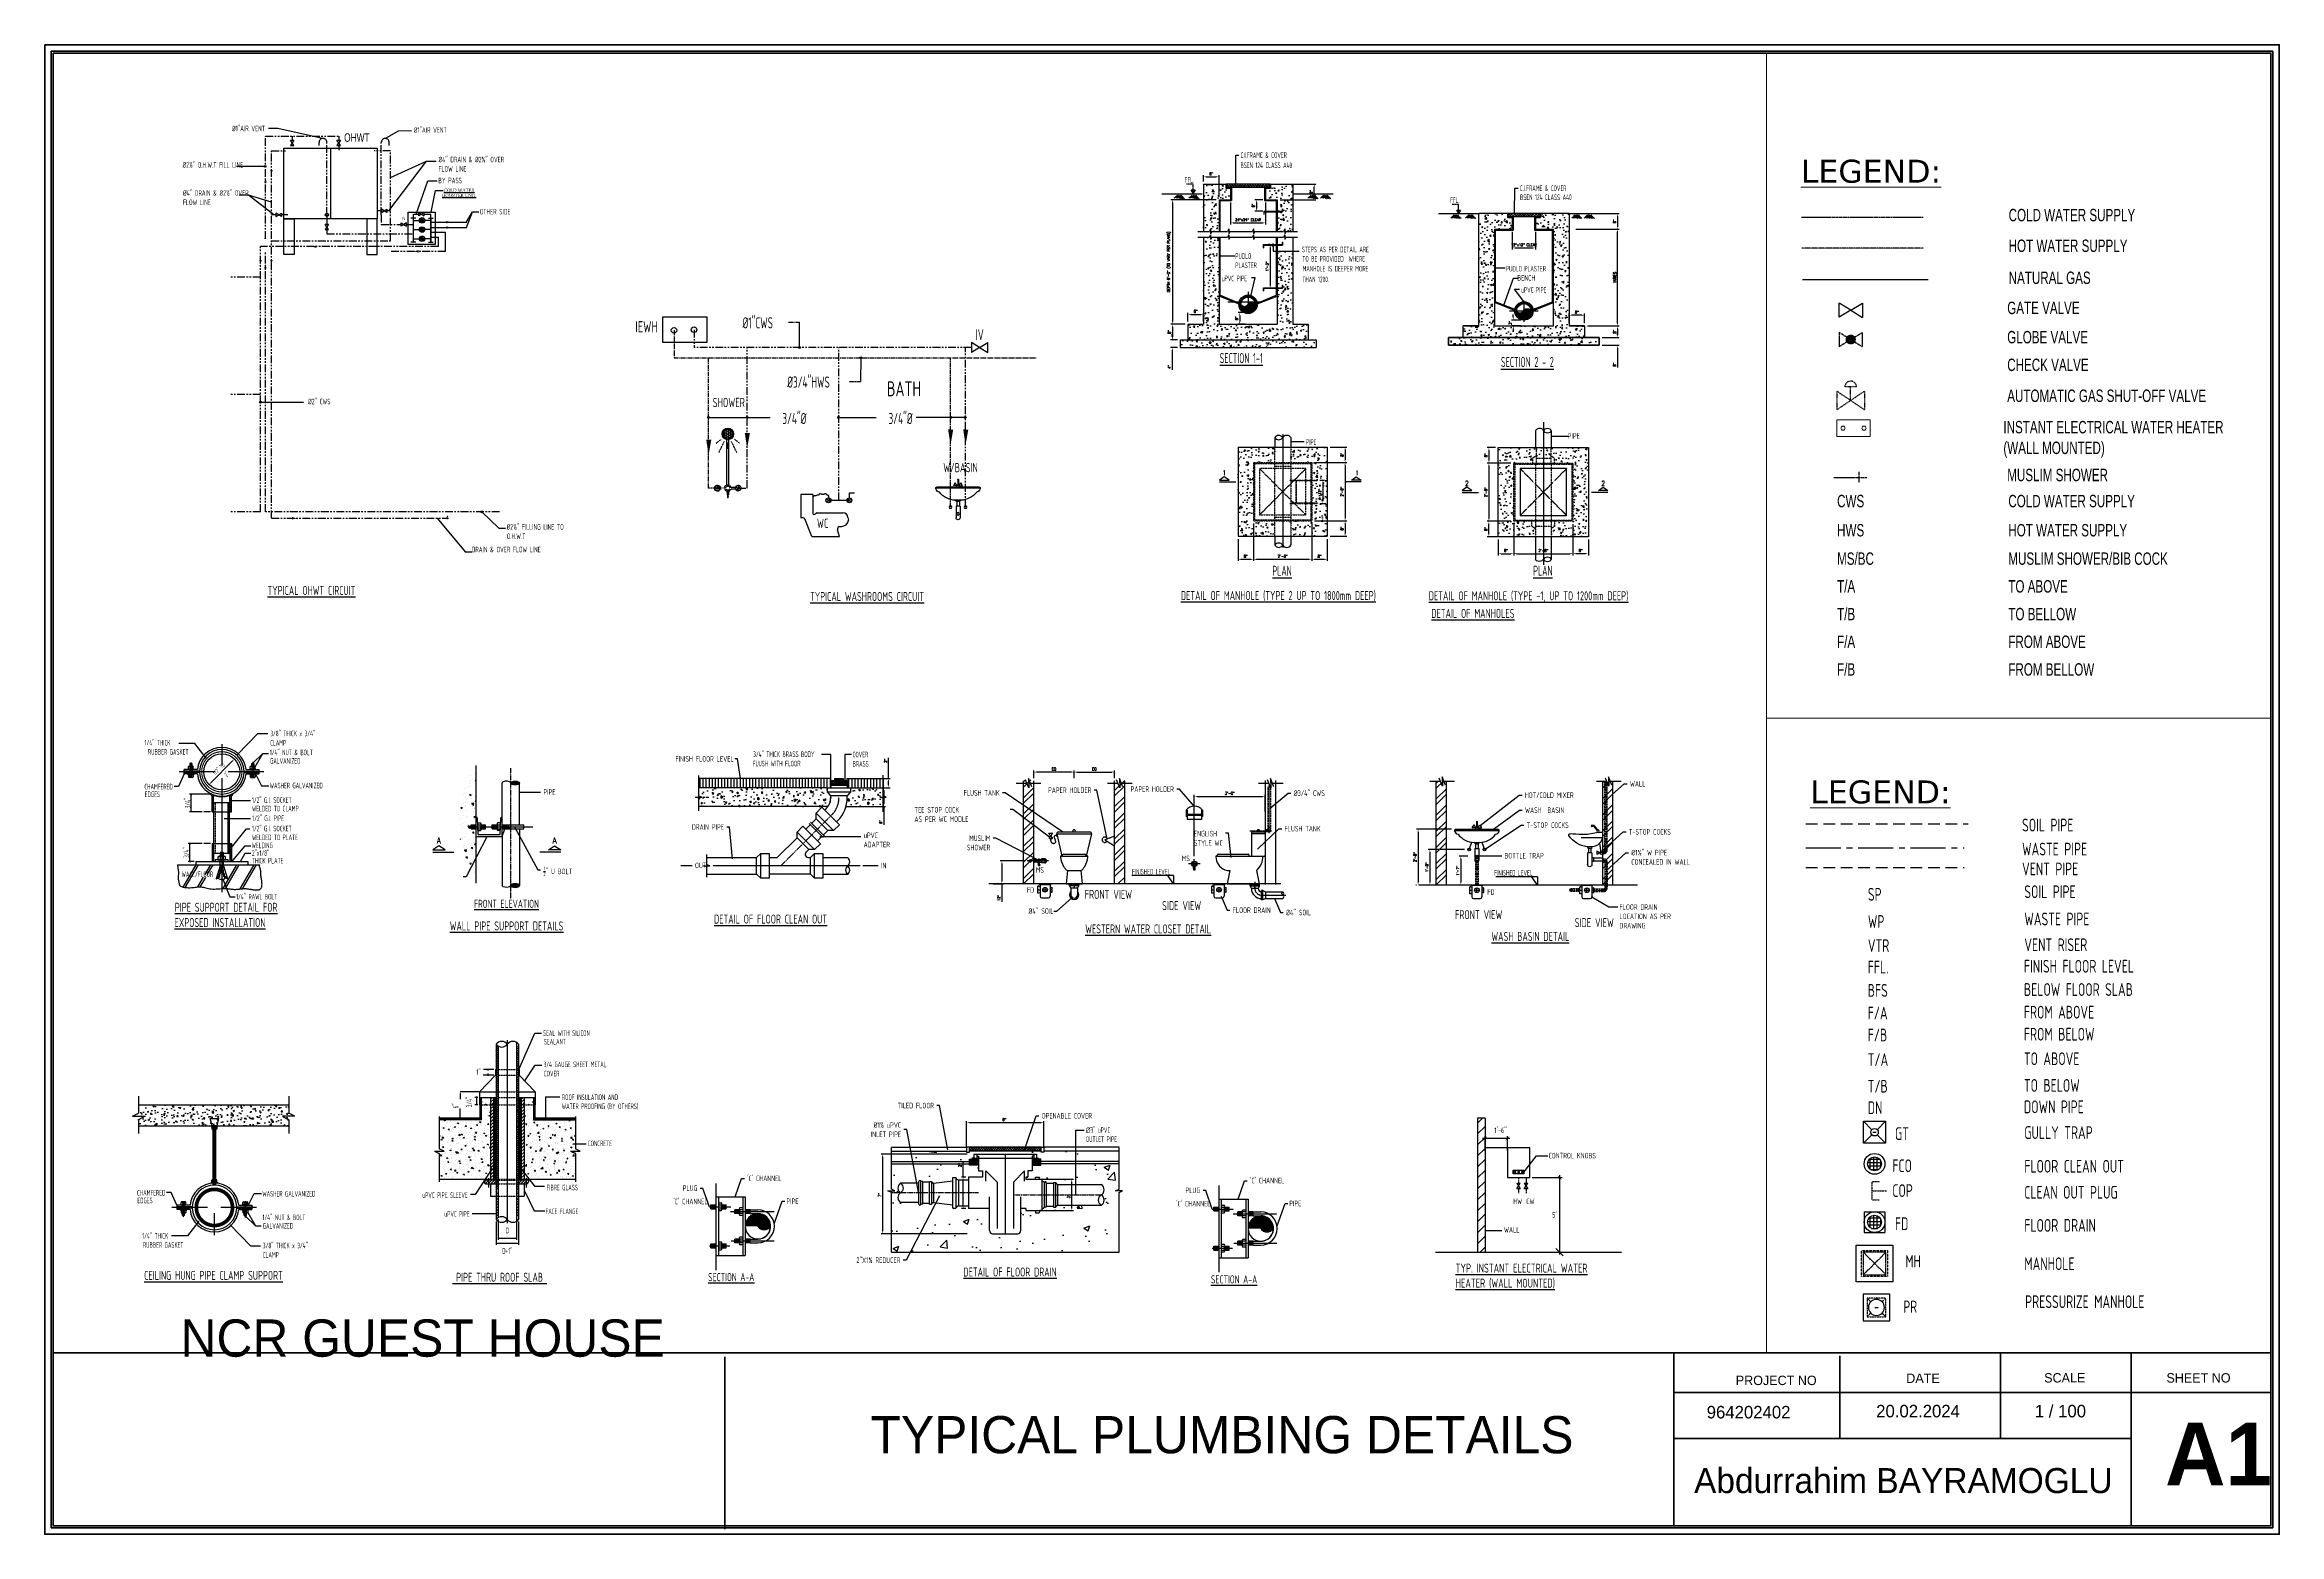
# Model space of a CAD drawing. Header units: millimetres. Extents: x 626118 to 667468, y 4481694 to 4492717.
# Drawn here: x 626118 to 633318, y 4487917 to 4492717 of the extents above; entities that cross this region are included whole.
import ezdxf
from ezdxf.enums import TextEntityAlignment as Align

# ---------------------------------------------------------------- set-up
doc = ezdxf.new("R2010")
doc.units = ezdxf.units.MM
for name, pattern in [('CENTER', [2, 1.25, -0.25, 0.25, -0.25]), ('CENTER2', [1.125, 0.75, -0.125, 0.125, -0.125]), ('DASHDOT', [1, 0.5, -0.25, 0, -0.25]), ('DIVIDE', [1.25, 0.5, -0.25, 0, -0.25, 0, -0.25]), ('DUZ', [500, 500]), ('HIDDEN', [0.375, 0.25, -0.125]), ('HIDDEN2', [0.1875, 0.125, -0.0625]), ('PHANTOM', [2.5, 1.25, -0.25, 0.25, -0.25, 0.25, -0.25])]:
    doc.linetypes.add(name, pattern=pattern)
doc.layers.get('0').update_dxf_attribs({"color": 1, "linetype": 'DUZ'})
for name, color, linetype in [('1', 9, 'Continuous'), ('AC-DETAILS', 7, 'Continuous'), ('BIBCOCK', 2, 'Continuous'), ('BOLT', 4, 'Continuous'), ('CENTER', 1, 'CENTER'), ('CHANNEL', 5, 'Continuous'), ('CI-PIPE', 40, 'Continuous'), ('CL', 7, 'CENTER'), ('CONCRET', 3, 'Continuous'), ('CWPIPE', 210, 'Continuous'), ('CWS', 2, 'DASHDOT'), ('DIM', 252, 'Continuous'), ('DIM50', 123, 'Continuous'), ('DL4', 4, 'Continuous'), ('DR-RWP', 40, 'CENTER2'), ('DR-SMH', 1, 'CENTER2'), ('DR-SOIL PIPE', 6, 'HIDDEN'), ('DR-TEXT', 3, 'Continuous'), ('DR-VIEW PORT', 7, 'Continuous'), ('DR-WASTE', 4, 'HIDDEN2'), ('DR-WASTE PIPE', 5, 'CENTER2'), ('DR_LEADER', 1, 'Continuous'), ('DR_VP', 15, 'HIDDEN'), ('EQ', 7, 'Continuous'), ('Fixture', 7, 'Continuous'), ('GI-PIPE', 4, 'Continuous'), ('GRID-MARK', 15, 'CENTER2'), ('HATCH', 56, 'Continuous'), ('HWS', 115, 'DIVIDE'), ('LEV-MARK', 4, 'Continuous'), ('LOGO', 7, 'Continuous'), ('P-PLMB', 123, 'Continuous'), ('PIPE', 7, 'Continuous'), ('PL NG PIPE', 2, 'NG_PIPE'), ('PL-CW', 80, 'PHANTOM'), ('PL-CWS', 80, 'PHANTOM'), ('PL-DETAIL MARK', 6, 'Continuous'), ('PL-HWS', 4, 'CENTER2'), ('PL-TXT', 3, 'CENTER2'), ('PL_LEADER', 1, 'Continuous'), ('PL_TEXT', 3, 'Continuous'), ('PLUM FIT', 7, 'Continuous'), ('PLUMTEXT', 2, 'Continuous'), ('S', 3, 'Continuous'), ('SHT', 7, 'Continuous'), ('SMC-PLUMBING-FIXTER-DETAIL', 153, 'Continuous'), ('SW-MH', 2, 'Continuous'), ('T', 4, 'Continuous'), ('TABLES', 7, 'Continuous'), ('TEXT2', 1, 'Continuous'), ('TEXTGEN', 3, 'Continuous'), ('TEXTS', 1, 'Continuous'), ('WALL', 3, 'Continuous')]:
    doc.layers.add(name, color=color, linetype=linetype)
for name, color, linetype, lineweight in [('DUVAR', 7, 'Continuous', 35), ('iç duvar', 7, 'Continuous', 50), ('TEXT01', 3, 'Continuous', 15), ('WH', 7, 'Continuous', 5), ('YAZI', 7, 'Continuous', 15)]:
    doc.layers.add(name, color=color, linetype=linetype, lineweight=lineweight)
doc.styles.add('DIMM', font='archi___.shx', dxfattribs={"width": 0.7, "height": 12})
doc.styles.add('din.shx', font='din.shx', dxfattribs={"width": 0.7})
doc.styles.add('ROMANS', font='romans.shx', dxfattribs={"width": 0.8})
doc.styles.add('style1', font='times.ttf')
doc.styles.add('TIME', font='times.ttf', dxfattribs={"height": 8})
doc.linetypes.add('NG_PIPE', pattern='A,0.5,-0.2,["NG",Standard,S=0.1,R=0,X=-0.1,Y=-0.05],-0.2', length=0.9)
doc.dimstyles.new('ARROW-96', dxfattribs={"dimscale": 12, "dimtxt": 1.5, "dimasz": 1.5, "dimexe": 0.5, "dimexo": 0.5, "dimgap": 0.25, "dimtad": 0, "dimtih": 1, "dimtoh": 1, "dimdec": 1, "dimzin": 0, "dimdsep": 46, "dimlunit": 4, "dimtxsty": 'din.shx', "dimcen": 0.5, "dimclrd": 10, "dimclre": 10, "dimclrt": 256, "dimadec": 0, "dimazin": 0, "dimtfac": 1, "dimtdec": 1, "dimtofl": 0, "dimtmove": 0, "dimatfit": 3, "dimfxl": 1, "dimtolj": 1, "dimtzin": 0, "dimarcsym": 0})
doc.dimstyles.new('Copy of DIM2', dxfattribs={"dimtxt": 0.5, "dimasz": 6, "dimexe": 2, "dimexo": 2, "dimgap": 1, "dimtad": 1, "dimdec": 0, "dimzin": 0, "dimdsep": 46, "dimlunit": 4, "dimtxsty": 'DIMM', "dimblk": 'ARCHTICK', "dimcen": 1, "dimclrd": 1, "dimclre": 1, "dimclrt": 3, "dimadec": 0, "dimazin": 0, "dimtfac": 0.5, "dimtdec": 0, "dimtmove": 1, "dimatfit": 3, "dimfxl": 3, "dimtolj": 1, "dimtzin": 0, "dimlwd": -1, "dimlwe": -1, "dimarcsym": 1})
doc.dimstyles.new('DIM1', dxfattribs={"dimtxt": 12, "dimasz": 6, "dimexe": 2, "dimexo": 2, "dimgap": 1, "dimtad": 1, "dimdec": 0, "dimzin": 0, "dimdsep": 46, "dimlunit": 4, "dimtxsty": 'DIMM', "dimblk": 'ARCHTICK', "dimcen": 1, "dimdle": 2, "dimclrd": 1, "dimclre": 1, "dimclrt": 3, "dimadec": 0, "dimazin": 0, "dimtfac": 0.5, "dimtdec": 0, "dimtmove": 1, "dimatfit": 3, "dimfxl": 3, "dimtolj": 1, "dimtzin": 0, "dimlwd": -1, "dimlwe": -1, "dimarcsym": 1})
doc.dimstyles.new('DIM50', dxfattribs={"dimscale": 9, "dimtxt": 1, "dimasz": 1, "dimexe": 0.6, "dimexo": 1, "dimgap": 0.5, "dimtad": 1, "dimdec": 1, "dimzin": 0, "dimdsep": 46, "dimtxsty": 'ROMANS', "dimcen": 1, "dimclrd": 8, "dimclre": 8, "dimclrt": 256, "dimazin": 0, "dimtfac": 1, "dimtdec": 1, "dimtofl": 0, "dimtmove": 0, "dimatfit": 3, "dimfxl": 1, "dimtolj": 1, "dimtzin": 0, "dimarcsym": 0})
doc.dimstyles.new('FFCL 1-8', dxfattribs={"dimtxt": 7, "dimasz": 7, "dimexe": 5.5, "dimexo": 2.5, "dimgap": 1, "dimtad": 1, "dimdec": 0, "dimzin": 1, "dimdsep": 46, "dimtxsty": 'din.shx', "dimblk": 'ARCHTICK', "dimcen": 0, "dimclrd": 1, "dimclre": 1, "dimclrt": 3, "dimadec": 0, "dimazin": 0, "dimtfac": 1, "dimtdec": 0, "dimtofl": 0, "dimtmove": 0, "dimatfit": 3, "dimfxl": 0.18, "dimtolj": 1, "dimtzin": 0, "dimarcsym": 0})
pattern_1 = [(45, (23790.22765, 1737.17743), (-0.353553391, 0.353553391), [])]
pattern_2 = [(50, (627330.985, 4498361.63), (44.82876, -3.922), [4.6875, -51.5625]), (355, (627330.985, 4498361.63), (-8.67196, 47.012), [3.75, -41.25]), (100.4514, (627334.72, 4498361.304), (36.15684, 43.08997), [3.98376, -43.82138]), (46.1842, (627330.985, 4498374.13), (66.70257, -10.34494), [7.03125, -77.34375]), (96.6356, (627336.54, 4498373.27), (58.4164, 60.88237), [5.97564, -65.73206]), (351.1842, (627330.985, 4498374.13), (58.4164, 60.8824), [5.625, -61.875]), (21, (627337.235, 4498371.006), (37.3067, -25.16368), [4.6875, -51.5625]), (326, (627337.235, 4498371.006), (15.2072, 45.32188), [3.75, -41.25]), (71.4514, (627340.343, 4498368.91), (52.51391, 20.15816), [3.98376, -43.82138]), (37.5, (627330.985, 4498361.63), (0.75999, 20.805866), [0, -40.75, 0, -41.875, 0, -41.40625]), (7.5, (627330.985, 4498361.63), (16.441846, 24.65073), [0, -23.875, 0, -39.8125, 0, -15.78125]), (327.5, (627317.047, 4498361.63), (33.363902, -1.40968), [0, -15.625, 0, -48.75, 0, -64.6875]), (317.5, (627310.797, 4498361.63), (36.44914, 6.25656), [0, -20.3125, 0, -32.375, 0, -45.9375])]
pattern_3 = [(50, (626901.843, 4498266.953), (44.82876, -3.922), [4.6875, -51.5625]), (355, (626901.843, 4498266.953), (-8.67196, 47.012), [3.75, -41.25]), (100.4514, (626905.58, 4498266.627), (36.15684, 43.08997), [3.98376, -43.82138]), (46.1842, (626901.843, 4498279.453), (66.70257, -10.34494), [7.03125, -77.34375]), (96.6356, (626907.4, 4498278.59), (58.4164, 60.88237), [5.97564, -65.73206]), (351.1842, (626901.84, 4498279.45), (58.4164, 60.8824), [5.625, -61.875]), (21, (626908.093, 4498276.33), (37.30669, -25.16368), [4.6875, -51.5625]), (326, (626908.093, 4498276.33), (15.2072, 45.32188), [3.75, -41.25]), (71.4514, (626911.2, 4498274.23), (52.51391, 20.15816), [3.98376, -43.82138]), (37.5, (626901.843, 4498266.953), (0.75999, 20.805866), [0, -40.75, 0, -41.875, 0, -41.40625]), (7.5, (626901.843, 4498266.953), (16.441846, 24.65073), [0, -23.875, 0, -39.8125, 0, -15.78125]), (327.5, (626887.905, 4498266.953), (33.363902, -1.40968), [0, -15.625, 0, -48.75, 0, -64.6875]), (317.5, (626881.655, 4498266.953), (36.44914, 6.25656), [0, -20.3125, 0, -32.375, 0, -45.9375])]

# ---------------------------------------------------------------- blocks, each defined once
blk = doc.blocks.new('GT1')
at = {"layer": 'DR-WASTE', "color": 7, "linetype": 'Continuous'}
for p, q in [((-1.4, 1.4), (-6, 6)), ((1.4, 1.4), (6, 6)), ((-6, -6), (-1.4, -1.4)), ((-1, 0), (0.9, 0)), ((6, -6), (1.4, -1.4))]:
    blk.add_line(p, q, dxfattribs=at)
blk.add_lwpolyline([(-6, 6), (6, 6), (6, -6), (-6, -6)], close=True, dxfattribs=at)
blk.add_circle((0, 0), 2.02, dxfattribs=at)
blk = doc.blocks.new('FD')
at = {"layer": 'PLUM FIT'}
h = blk.add_hatch(dxfattribs=at)
h.set_pattern_fill('NET', color=56, scale=7.714286, angle=90, style=0)
h.set_pattern_definition([(90, (7609.1601, 24196.6292), (0.964285714, -1e-13), []), (360, (7609.1601, 24196.6292), (-1e-13, -0.964285714), [])])
h.paths.add_polyline_path([(-1.93, 0, 1), (1.93, 0, 1)])
at = {"layer": 'PLUM FIT', "color": 1}
for p, q in [((-2.89, 2.89), (2.89, 2.89)), ((-2.89, 2.89), (-2.89, -2.89)), ((2.89, 2.89), (2.89, -2.89)), ((-2.89, -2.89), (2.89, -2.89))]:
    blk.add_line(p, q, dxfattribs=at)
for radius in [2.89, 1.93]:
    blk.add_circle((0, 0), radius, dxfattribs=at)
blk = doc.blocks.new('FCO')
at = {"layer": 'PLUM FIT'}
h = blk.add_hatch(dxfattribs=at)
h.set_pattern_fill('NET', color=56, scale=7.714286, angle=90, style=0)
h.set_pattern_definition([(90, (7609.1601, 24196.6292), (0.964285714, -1e-13), []), (360, (7609.1601, 24196.6292), (-1e-13, -0.964285714), [])])
h.paths.add_polyline_path([(-1.93, 0, 1), (1.93, 0, 1)])
at = {"layer": 'PLUM FIT', "color": 1}
for radius in [2.89, 1.93]:
    blk.add_circle((0, 0), radius, dxfattribs=at)
blk = doc.blocks.new('MH')
at = {"layer": 'DR-SMH', "color": 1, "ltscale": 2}
for p, q in [((-13.1, -13.2), (13, 13)), ((13, -12.8), (-13.1, 13)), ((-13.1, 13), (-13.1, -13.2)), ((13, 13), (-13.1, 13)), ((13, -13.2), (13, 13)), ((-13.1, -13.2), (13, -13.2))]:
    blk.add_line(p, q, dxfattribs=at)
at = {"layer": 'DR-SMH', "color": 3, "linetype": 'Continuous'}
blk.add_lwpolyline([(-21.1, 20.9), (21, 20.9), (21, -21.1), (-21.1, -21.1)], close=True, dxfattribs=at)
at = {"layer": 'DR-SMH', "color": 1, "linetype": 'HIDDEN2', "ltscale": 0.5}
blk.add_lwpolyline([(-15.1, 14.9), (14.9, 14.9), (14.9, -15.1), (-15.1, -15.1)], close=True, dxfattribs=at)
blk = doc.blocks.new('MH24')
at = {"layer": 'SW-MH', "color": 3, "linetype": 'Continuous'}
for p, q in [((-21.4, -21.4), (-21.4, 21.4)), ((-21.4, 21.4), (21.4, 21.4)), ((21.4, 21.4), (21.4, -21.4)), ((21.4, -21.4), (-21.4, -21.4))]:
    blk.add_line(p, q, dxfattribs=at)
at = {"layer": 'SW-MH', "color": 1, "linetype": 'HIDDEN2'}
for p, q in [((-15.1, 15.1), (-9.1, 9.1)), ((9.1, 9.1), (15.1, 15.1)), ((-15.1, -15.1), (-9.1, -9.1)), ((9.1, -9.1), (15.1, -15.1))]:
    blk.add_line(p, q, dxfattribs=at)
at = {"layer": 'SW-MH', "color": 1, "linetype": 'Continuous'}
blk.add_line((0, -2.6), (0, 2.6), dxfattribs=at)
at = {"layer": 'SW-MH', "color": 1, "linetype": 'HIDDEN2'}
blk.add_lwpolyline([(-15.1, 15.1), (15.1, 15.1), (15.1, -15.1), (-15.1, -15.1), (-15.1, 15.1)], close=True, dxfattribs=at)
at = {"layer": 'SW-MH', "color": 1, "linetype": 'Continuous'}
blk.add_circle((0, 0), 12.9, dxfattribs=at)
blk = doc.blocks.new('GATE')
at = {"layer": 'GI-PIPE', "color": 1, "linetype": 'Continuous'}
for points in [[(0, 6.6), (-4.1, 13.3)], [(4, 13.3), (-4.1, 13.3)], [(0, 6.6), (4, 13.3)], [(0, 6.6), (-4, 0)], [(-4, 0), (4, 0)], [(0, 6.6), (4, 0)]]:
    blk.add_lwpolyline(points, dxfattribs=at)
blk = doc.blocks.new('WH')
blk.add_lwpolyline([(-11.6, -8.1), (4.6, -8.1), (4.6, 0), (-11.6, 0)], close=True)
for centre in [(-8.6, -4), (1.6, -4)]:
    blk.add_circle(centre, 1.02)
blk = doc.blocks.new('F-GULLY')
at = {"layer": 'CI-PIPE', "color": 7}
for p, q in [((-3.6, 0), (3.6, 0)), ((-3, 0), (-3, -7)), ((3, 0), (3, -7)), ((-2, -8), (2, -8)), ((0, -4.6), (0, -1.6))]:
    blk.add_line(p, q, dxfattribs=at)
at = {"layer": 'CI-PIPE', "color": 7, "linetype": 'Continuous'}
for p, q in [((-3.6, -1), (-4.2, -1)), ((-4.2, -5.2), (-4.2, -1)), ((-4.2, -3.1), (-3, -3.1)), ((-3.6, -5.2), (-4.2, -5.2)), ((-3.6, -1), (-3, -1.3)), ((-3, -4.9), (-3.6, -5.2)), ((-1.4, -3.1), (1.4, -3.1)), ((3.8, -1.7), (3, -2.1)), ((3, -2.1), (3, -4.1)), ((4.2, -3.1), (3, -3.1)), ((3, -4.1), (3.8, -4.5)), ((3.8, -1.7), (4.2, -1.7)), ((3.8, -4.5), (4.2, -4.5)), ((4.2, -4.5), (4.2, -1.7))]:
    blk.add_line(p, q, dxfattribs=at)
at = {"layer": 'CI-PIPE', "color": 7}
blk.add_circle((0, -3.1), 1.39, dxfattribs=at)
for centre, start, end in [((-2, -7), 180, 270), ((2, -7), 270, 360)]:
    blk.add_arc(centre, 1, start, end, dxfattribs=at)
blk = doc.blocks.new('BEND-HUB')
at = {"layer": 'CI-PIPE', "color": 3, "linetype": 'Continuous'}
for p, q in [((-6.4, 2), (-4.8, 2.7)), ((-6.4, -2), (-6.4, 2)), ((-4, 0), (-6.4, 0)), ((-4.8, 2.7), (-4, 2.7)), ((-4.8, 2.7), (-4.8, -2.8)), ((-4, 2.7), (-4, -2.8)), ((-4.8, -2.8), (-6.4, -2)), ((-4.8, -2.8), (-4, -2.8)), ((-2.8, -5.6), (-2, -4)), ((-2.8, -5.6), (-2.8, -6.3)), ((2.7, -5.6), (-2.8, -5.6)), ((2.7, -6.3), (-2.8, -6.3)), ((-2, -4), (2, -4)), ((0, -6.3), (0, -4)), ((2, -4), (2.7, -5.6)), ((2.7, -5.6), (2.7, -6.3))]:
    blk.add_line(p, q, dxfattribs=at)
at = {"layer": 'CI-PIPE', "color": 3, "linetype": 'CENTER2'}
blk.add_line((0, -4), (0, -6.3), dxfattribs=at)
at = {"layer": 'CI-PIPE', "color": 3}
for radius in [6, 2]:
    blk.add_arc((-4, -4), radius, 0, 90, dxfattribs=at)
at = {"layer": 'CI-PIPE', "color": 3, "linetype": 'CENTER2'}
blk.add_arc((-4, -4), 4, 0, 90, dxfattribs=at)
blk = doc.blocks.new('*D324')
at = {"layer": 'Defpoints', "color": 0, "lineweight": 5, "transparency": 16777216}
for p in [(629304.4, 4490373.1), (629304.4, 4490344.4), (629434.5, 4490344.4)]:
    blk.add_point(p, dxfattribs=at)
at = {"layer": 'DIM50', "color": 8, "lineweight": -2, "transparency": 16777216}
for p, q in [((629304.4, 4490353.4), (629304.4, 4490378.5)), ((629425.5, 4490373.1), (629313.4, 4490373.1)), ((629434.5, 4490353.4), (629434.5, 4490378.5))]:
    blk.add_line(p, q, dxfattribs=at)
at = {"layer": 'DIM50', "color": 8, "lineweight": 5, "transparency": 16777216}
for points in [[(629313.4, 4490374.6), (629313.4, 4490371.6), (629304.4, 4490373.1)], [(629425.5, 4490374.6), (629425.5, 4490371.6), (629434.5, 4490373.1)]]:
    blk.add_solid(points, dxfattribs=at)
at = {"layer": 'DIM50', "transparency": 16777216, "insert": (629369.5, 4490382.5), "char_height": 9, "attachment_point": 5, "style": 'ROMANS'}
blk.add_mtext('\\A1;EQ', dxfattribs=at)
blk = doc.blocks.new('*D325')
at = {"layer": 'Defpoints', "color": 0, "lineweight": 5, "transparency": 16777216}
for p in [(629564.6, 4490373.1), (629434.5, 4490344.4), (629564.6, 4490344.4)]:
    blk.add_point(p, dxfattribs=at)
at = {"layer": 'DIM50', "color": 8, "lineweight": -2, "transparency": 16777216}
for p, q in [((629434.5, 4490353.4), (629434.5, 4490378.5)), ((629443.5, 4490373.1), (629555.6, 4490373.1)), ((629564.6, 4490353.4), (629564.6, 4490378.5))]:
    blk.add_line(p, q, dxfattribs=at)
at = {"layer": 'DIM50', "color": 8, "lineweight": 5, "transparency": 16777216}
for points in [[(629443.5, 4490374.6), (629443.5, 4490371.6), (629434.5, 4490373.1)], [(629555.6, 4490374.6), (629555.6, 4490371.6), (629564.6, 4490373.1)]]:
    blk.add_solid(points, dxfattribs=at)
at = {"layer": 'DIM50', "transparency": 16777216, "insert": (629499.6, 4490382.5), "char_height": 9, "attachment_point": 5, "style": 'ROMANS'}
blk.add_mtext('\\A1;EQ', dxfattribs=at)
blk = doc.blocks.new('*D326')
at = {"layer": 'Defpoints', "color": 0, "lineweight": 5, "transparency": 16777216}
for p in [(630050.3, 4490294.7), (630050.3, 4490236.9), (629821.7, 4490093)]:
    blk.add_point(p, dxfattribs=at)
at = {"layer": 'DIM50', "color": 8, "lineweight": -2, "transparency": 16777216}
for p, q in [((629821.7, 4490102), (629821.7, 4490300.1)), ((629830.7, 4490294.7), (630041.3, 4490294.7)), ((630050.3, 4490245.9), (630050.3, 4490300.1))]:
    blk.add_line(p, q, dxfattribs=at)
at = {"layer": 'DIM50', "color": 8, "lineweight": 5, "transparency": 16777216}
for points in [[(629830.7, 4490296.2), (629830.7, 4490293.2), (629821.7, 4490294.7)], [(630041.3, 4490296.2), (630041.3, 4490293.2), (630050.3, 4490294.7)]]:
    blk.add_solid(points, dxfattribs=at)
at = {"layer": 'DIM50', "transparency": 16777216, "insert": (629936, 4490304.5), "char_height": 9, "attachment_point": 5, "style": 'ROMANS'}
blk.add_mtext('\\A1;3\'-0"', dxfattribs=at)
blk = doc.blocks.new('EWC-FV')
at = {"layer": 'Fixture'}
for p, q in [((-10, 28.7), (10, 28.7)), ((-10, 28.7), (-7, 16)), ((-9, 29.9), (9, 29.9)), ((10, 28.7), (7, 16)), ((-7.4, 16), (7.4, 16)), ((-6, 17), (6, 17)), ((-3.9, 7.7), (-4.6, 0)), ((-4.6, 0), (4.6, 0)), ((-3.9, 7.7), (3.9, 7.7)), ((3.9, 7.7), (4.6, 0))]:
    blk.add_line(p, q, dxfattribs=at)
for centre, radius, start, end in [((-9, 28.9), 1, 90, 188.6741), ((0, 30.4), 0.708, 307.9798, 232.0202), ((9, 28.9), 1, 351.3259, 90), ((-7.4, 15.5), 0.5, 90, 188.0924), ((6.9, 17.5), 15, 188.0924, 210.0855), ((-6, 16), 1, 90, 180), ((6, 16), 1, 0, 90), ((-6.9, 17.5), 15, 329.9145, 351.9076), ((7.4, 15.5), 0.5, 351.9076, 90), ((-0.8, 12.7), 5.91, 207.2131, 238.8539), ((0.8, 12.7), 5.91, 301.1461, 332.7869)]:
    blk.add_arc(centre, radius, start, end, dxfattribs=at)
blk = doc.blocks.new('T')
at = {"layer": 'WALL', "color": 9}
for p, q in [((0.3, -7.6), (-5.1, 5.7)), ((5.1, -5.7), (-0.3, 7.6)), ((-0.3, 7.6), (0.3, -7.6)), ((-2.7, -0.1), (-19.7, -0.1)), ((19.8, -0.1), (2.8, -0.1))]:
    blk.add_line(p, q, dxfattribs=at)
blk = doc.blocks.new('*D327')
at = {"layer": 'Defpoints', "color": 0, "lineweight": 5, "transparency": 16777216}
for p in [(629201.6, 4490086.9), (629282.8, 4490086.9), (629164.5, 4490013.1)]:
    blk.add_point(p, dxfattribs=at)
at = {"layer": 'DIM50', "color": 8, "lineweight": -2, "transparency": 16777216}
for p, q in [((629273.8, 4490086.9), (629196.2, 4490086.9)), ((629201.6, 4490077.9), (629201.6, 4490022.1)), ((629173.5, 4490013.1), (629207, 4490013.1)), ((629201.6, 4490013.1), (629201.6, 4489955.2))]:
    blk.add_line(p, q, dxfattribs=at)
at = {"layer": 'DIM50', "color": 8, "lineweight": 5, "transparency": 16777216}
for points in [[(629200.1, 4490077.9), (629203.1, 4490077.9), (629201.6, 4490086.9)], [(629200.1, 4490022.1), (629203.1, 4490022.1), (629201.6, 4490013.1)]]:
    blk.add_solid(points, dxfattribs=at)
at = {"layer": 'DIM50', "transparency": 16777216, "insert": (629191.8, 4489967.6), "char_height": 9, "attachment_point": 5, "rotation": 90, "style": 'ROMANS'}
blk.add_mtext('\\A1;12"', dxfattribs=at)
blk = doc.blocks.new('*D328')
at = {"layer": 'Defpoints', "color": 0, "lineweight": 5, "transparency": 16777216}
for p in [(628799.4, 4490352.8), (628799.4, 4490322.8), (628836.5, 4490322.8)]:
    blk.add_point(p, dxfattribs=at)
at = {"layer": 'DIM50', "color": 8, "lineweight": -2, "transparency": 16777216}
for p, q in [((628808.4, 4490352.8), (628841.9, 4490352.8)), ((628836.5, 4490352.8), (628836.5, 4490419)), ((628808.4, 4490322.8), (628841.9, 4490322.8)), ((628836.5, 4490331.8), (628836.5, 4490343.8))]:
    blk.add_line(p, q, dxfattribs=at)
at = {"layer": 'DIM50', "color": 8, "lineweight": 5, "transparency": 16777216}
for points in [[(628835, 4490343.8), (628838, 4490343.8), (628836.5, 4490352.8)], [(628835, 4490331.8), (628838, 4490331.8), (628836.5, 4490322.8)]]:
    blk.add_solid(points, dxfattribs=at)
at = {"layer": 'DIM50', "transparency": 16777216, "insert": (628826.6, 4490409.5), "char_height": 9, "attachment_point": 5, "rotation": 90, "style": 'ROMANS'}
blk.add_mtext('\\A1;2"', dxfattribs=at)
blk = doc.blocks.new('*D329')
at = {"layer": 'Defpoints', "color": 0, "lineweight": 5, "transparency": 16777216}
for p in [(628805.2, 4490322.8), (628821.2, 4490322.8), (628805.2, 4490261.8)]:
    blk.add_point(p, dxfattribs=at)
at = {"layer": 'DIM50', "color": 8, "lineweight": -2, "transparency": 16777216}
for p, q in [((628814.2, 4490322.8), (628826.6, 4490322.8)), ((628821.2, 4490313.8), (628821.2, 4490270.8)), ((628814.2, 4490261.8), (628826.6, 4490261.8)), ((628821.2, 4490261.8), (628821.2, 4490203.2))]:
    blk.add_line(p, q, dxfattribs=at)
at = {"layer": 'DIM50', "color": 8, "lineweight": 5, "transparency": 16777216}
for points in [[(628819.7, 4490313.8), (628822.7, 4490313.8), (628821.2, 4490322.8)], [(628819.7, 4490270.8), (628822.7, 4490270.8), (628821.2, 4490261.8)]]:
    blk.add_solid(points, dxfattribs=at)
at = {"layer": 'DIM50', "transparency": 16777216, "insert": (628811.3, 4490212.5), "char_height": 9, "attachment_point": 5, "rotation": 90, "style": 'ROMANS'}
blk.add_mtext('\\A1;6"', dxfattribs=at)
blk = doc.blocks.new('PIPE-CUT')
at = {"layer": 'GI-PIPE', "color": 1}
blk.add_lwpolyline([(0, -0.5, -0.539961), (0, 0, 0.539961), (0, 0.5, 0.539961)], format="xyb", dxfattribs=at)
blk = doc.blocks.new('*D317')
at = {"layer": 'Defpoints', "color": 0, "lineweight": 5, "transparency": 16777216}
for p in [(629076.7, 4489067.9), (629094.2, 4489067.9), (629094.2, 4488966.7)]:
    blk.add_point(p, dxfattribs=at)
at = {"layer": 'DIM50', "color": 8, "lineweight": -2, "transparency": 16777216}
for p, q in [((629085.2, 4489067.9), (629071.3, 4489067.9)), ((629076.7, 4489067.9), (629076.7, 4489116)), ((629076.7, 4488975.7), (629076.7, 4489058.9)), ((629085.2, 4488966.7), (629071.3, 4488966.7))]:
    blk.add_line(p, q, dxfattribs=at)
at = {"layer": 'DIM50', "color": 8, "lineweight": 5, "transparency": 16777216}
for points in [[(629075.2, 4489058.9), (629078.2, 4489058.9), (629076.7, 4489067.9)], [(629075.2, 4488975.7), (629078.2, 4488975.7), (629076.7, 4488966.7)]]:
    blk.add_solid(points, dxfattribs=at)
at = {"layer": 'DIM50', "transparency": 16777216, "insert": (629066.8, 4489106.6), "char_height": 9, "attachment_point": 5, "rotation": 90, "style": 'ROMANS'}
blk.add_mtext('\\A1;2"', dxfattribs=at)
blk = doc.blocks.new('*D318')
at = {"layer": 'Defpoints', "color": 0, "lineweight": 5, "transparency": 16777216}
for p in [(629088.1, 4489243.2), (629088.1, 4489154.7), (629336.6, 4489154.7)]:
    blk.add_point(p, dxfattribs=at)
at = {"layer": 'DIM50', "color": 8, "lineweight": -2, "transparency": 16777216}
for p, q in [((629088.1, 4489163.7), (629088.1, 4489248.6)), ((629327.6, 4489243.2), (629097.1, 4489243.2)), ((629336.6, 4489163.7), (629336.6, 4489248.6))]:
    blk.add_line(p, q, dxfattribs=at)
at = {"layer": 'DIM50', "color": 8, "lineweight": 5, "transparency": 16777216}
for points in [[(629097.1, 4489244.7), (629097.1, 4489241.7), (629088.1, 4489243.2)], [(629327.6, 4489244.7), (629327.6, 4489241.7), (629336.6, 4489243.2)]]:
    blk.add_solid(points, dxfattribs=at)
at = {"layer": 'DIM50', "transparency": 16777216, "insert": (629209.2, 4489253.1), "char_height": 9, "attachment_point": 5, "style": 'ROMANS'}
blk.add_mtext('\\A1;6"', dxfattribs=at)
blk = doc.blocks.new('*D319')
at = {"layer": 'Defpoints', "color": 0, "lineweight": 5, "transparency": 16777216}
for p in [(629278.1, 4489061.2), (629426.8, 4489061.2), (629278.1, 4488959.9)]:
    blk.add_point(p, dxfattribs=at)
at = {"layer": 'DIM50', "color": 8, "lineweight": -2, "transparency": 16777216}
for p, q in [((629287.1, 4489061.2), (629432.2, 4489061.2)), ((629426.8, 4488968.9), (629426.8, 4489052.2)), ((629287.1, 4488959.9), (629432.2, 4488959.9))]:
    blk.add_line(p, q, dxfattribs=at)
at = {"layer": 'DIM50', "color": 8, "lineweight": 5, "transparency": 16777216}
for points in [[(629425.3, 4489052.2), (629428.3, 4489052.2), (629426.8, 4489061.2)], [(629425.3, 4488968.9), (629428.3, 4488968.9), (629426.8, 4488959.9)]]:
    blk.add_solid(points, dxfattribs=at)
at = {"layer": 'DIM50', "transparency": 16777216, "insert": (629416.9, 4489005.6), "char_height": 9, "attachment_point": 5, "rotation": 90, "style": 'ROMANS'}
blk.add_mtext('\\A1;3"', dxfattribs=at)
blk = doc.blocks.new('*D320')
at = {"layer": 'Defpoints', "color": 0, "lineweight": 5, "transparency": 16777216}
for p in [(628817.8, 4489142.2), (629098.3, 4489142.2), (629098.3, 4488885.7)]:
    blk.add_point(p, dxfattribs=at)
at = {"layer": 'DIM50', "color": 8, "lineweight": -2, "transparency": 16777216}
for p, q in [((629089.3, 4489142.2), (628812.4, 4489142.2)), ((628817.8, 4488894.7), (628817.8, 4489133.2)), ((629089.3, 4488885.7), (628812.4, 4488885.7))]:
    blk.add_line(p, q, dxfattribs=at)
at = {"layer": 'DIM50', "color": 8, "lineweight": 5, "transparency": 16777216}
for points in [[(628816.3, 4489133.2), (628819.3, 4489133.2), (628817.8, 4489142.2)], [(628816.3, 4488894.7), (628819.3, 4488894.7), (628817.8, 4488885.7)]]:
    blk.add_solid(points, dxfattribs=at)
at = {"layer": 'DIM50', "transparency": 16777216, "insert": (628808, 4489010.5), "char_height": 9, "attachment_point": 5, "rotation": 90, "style": 'ROMANS'}
blk.add_mtext('\\A1;7"', dxfattribs=at)
blk = doc.blocks.new('WBP-SV')
at = {"layer": 'Fixture'}
for p, q in [((0, 32), (3.5, 32)), ((0, 32), (0, 29)), ((0, 29), (12.5, 29)), ((1.5, 32), (2, 32.5)), ((2.2, 32), (2.3, 32.2)), ((2.8, 33.7), (4.6, 36.1)), ((3.2, 33.4), (5, 35.8)), ((5.7, 36), (6.3, 35.5)), ((6, 36.4), (6.6, 36)), ((6.6, 36), (6.3, 35.5)), ((0, 16.8), (5.2, 16.8)), ((0, 15.2), (5.2, 15.2)), ((5.2, 17), (5.2, 15)), ((5.2, 17), (6.2, 17)), ((5.2, 15), (6.2, 15)), ((5.9, 23.6), (9.1, 23.6)), ((6.2, 20), (6.2, 13.1)), ((6.2, 20), (8.8, 20)), ((6.5, 22.9), (6.5, 22.7)), ((6.5, 22.7), (8.5, 22.7)), ((6.8, 22.7), (6.8, 20)), ((8.2, 22.7), (8.2, 20)), ((8.5, 22.7), (8.5, 22.9)), ((8.8, 20), (8.8, 13.1))]:
    blk.add_line(p, q, dxfattribs=at)
for points in [[(1.6, 20), (3.3, 21)], [(1.6, 20), (3.3, 19)], [(3.3, 21), (3.3, 19)]]:
    blk.add_lwpolyline(points, dxfattribs=at)
for centre, radius in [((2.6, 32.9), 0.75), ((0.8, 20), 0.8)]:
    blk.add_circle(centre, radius, dxfattribs=at)
for centre, radius, start, end in [((6.8, 30.4), 6.94, 191.9471, 262.5341), ((12, 63.2), 32.4, 254.7703, 270.1893), ((5.4, 35.5), 1, 55.2012, 143.367), ((5.4, 35.5), 0.5, 55.2012, 143.367), ((7.2, 38.7), 15.2, 277.3423, 326.1557), ((8.6, 149.7), 118.9, 271.6928, 275.1072), ((19.2, 30.6), 0.7, 326.1557, 95.1072), ((5.8, 22.9), 0.7, 0, 82.5341), ((9.2, 22.9), 0.7, 97.3423, 180), ((7.5, 13.1), 1.25, 180, 0)]:
    blk.add_arc(centre, radius, start, end, dxfattribs=at)
blk = doc.blocks.new('*D321')
at = {"layer": 'Defpoints', "color": 0, "lineweight": 5, "transparency": 16777216}
for p in [(630701, 4490123.6), (630580.7, 4490009.2), (630590.9, 4490009.2)]:
    blk.add_point(p, dxfattribs=at)
at = {"layer": 'DIM50', "color": 8, "lineweight": -2, "transparency": 16777216}
for p, q in [((630692, 4490123.6), (630575.3, 4490123.6)), ((630580.7, 4490114.6), (630580.7, 4490018.2)), ((630581.9, 4490009.2), (630575.3, 4490009.2))]:
    blk.add_line(p, q, dxfattribs=at)
at = {"layer": 'DIM50', "color": 8, "lineweight": 5, "transparency": 16777216}
for points in [[(630579.2, 4490114.6), (630582.2, 4490114.6), (630580.7, 4490123.6)], [(630579.2, 4490018.2), (630582.2, 4490018.2), (630580.7, 4490009.2)]]:
    blk.add_solid(points, dxfattribs=at)
at = {"layer": 'DIM50', "transparency": 16777216, "insert": (630570.8, 4490066.4), "char_height": 9, "attachment_point": 5, "rotation": 90, "style": 'ROMANS'}
blk.add_mtext('\\A1;1\'-9"', dxfattribs=at)
blk = doc.blocks.new('*D322')
at = {"layer": 'Defpoints', "color": 0, "lineweight": 5, "transparency": 16777216}
for p in [(630659.7, 4490188.9), (630542.8, 4490009.3), (630543.9, 4490009.3)]:
    blk.add_point(p, dxfattribs=at)
at = {"layer": 'DIM50', "color": 8, "lineweight": -2, "transparency": 16777216}
for p, q in [((630650.7, 4490188.9), (630537.4, 4490188.9)), ((630542.8, 4490179.9), (630542.8, 4490018.3)), ((630534.9, 4490009.3), (630537.4, 4490009.3))]:
    blk.add_line(p, q, dxfattribs=at)
at = {"layer": 'DIM50', "color": 8, "lineweight": 5, "transparency": 16777216}
for points in [[(630541.3, 4490179.9), (630544.3, 4490179.9), (630542.8, 4490188.9)], [(630541.3, 4490018.3), (630544.3, 4490018.3), (630542.8, 4490009.3)]]:
    blk.add_solid(points, dxfattribs=at)
at = {"layer": 'DIM50', "transparency": 16777216, "insert": (630532.9, 4490099.1), "char_height": 9, "attachment_point": 5, "rotation": 90, "style": 'ROMANS'}
blk.add_mtext('\\A1;2\'-8"', dxfattribs=at)
blk = doc.blocks.new('*D323')
at = {"layer": 'Defpoints', "color": 0, "lineweight": 5, "transparency": 16777216}
for p in [(630712, 4490101.8), (630680.3, 4490009.2), (630712, 4490009.2)]:
    blk.add_point(p, dxfattribs=at)
at = {"layer": 'DIM50', "color": 8, "lineweight": -2, "transparency": 16777216}
for p, q in [((630703, 4490101.8), (630674.9, 4490101.8)), ((630680.3, 4490092.8), (630680.3, 4490018.2)), ((630703, 4490009.2), (630674.9, 4490009.2))]:
    blk.add_line(p, q, dxfattribs=at)
at = {"layer": 'DIM50', "color": 8, "lineweight": 5, "transparency": 16777216}
for points in [[(630678.8, 4490092.8), (630681.8, 4490092.8), (630680.3, 4490101.8)], [(630678.8, 4490018.2), (630681.8, 4490018.2), (630680.3, 4490009.2)]]:
    blk.add_solid(points, dxfattribs=at)
at = {"layer": 'DIM50', "transparency": 16777216, "insert": (630670.5, 4490055.5), "char_height": 9, "attachment_point": 5, "rotation": 90, "style": 'ROMANS'}
blk.add_mtext('\\A1;1\'-7"', dxfattribs=at)
blk = doc.blocks.new('*X306')
at = {"color": 0}
for p, q in [((3680.4, 2442.1), (3680.8, 2441.8)), ((3680.8, 2441.7), (3681, 2442.3)), ((3680.8, 2439.1), (3680.8, 2439.1)), ((3681.7, 2439.4), (3681.7, 2439.4)), ((3682.4, 2438.8), (3682.4, 2438.8)), ((3696, 2441.1), (3696, 2441.1)), ((3697.7, 2438.8), (3697.7, 2438.8)), ((3701.3, 2441.3), (3701.3, 2441.3)), ((3702.6, 2438.7), (3702.6, 2438.7)), ((3708.8, 2442.2), (3708.8, 2442.2)), ((3713.7, 2438.1), (3713.7, 2438.1)), ((3720.1, 2441.7), (3720.1, 2441.7)), ((3722.5, 2440.4), (3724.6, 2441.2)), ((3722.5, 2440.4), (3724, 2439.4)), ((3724, 2439.3), (3724.6, 2441.1)), ((3634.3, 2422.9), (3634.3, 2422.9)), ((3636.7, 2421.9), (3636.7, 2421.9)), ((3643.7, 2425.5), (3643.7, 2425.5)), ((3645.7, 2427.4), (3647.2, 2429.1)), ((3645.7, 2427.4), (3647.5, 2427.3)), ((3647.5, 2427.1), (3647.2, 2429)), ((3649.5, 2424.8), (3649.5, 2424.8)), ((3649.9, 2434.8), (3649.9, 2434.8)), ((3650.1, 2429.6), (3650.1, 2429.6)), ((3654.1, 2433.1), (3656.2, 2433.9)), ((3654.1, 2433.1), (3655.6, 2432.1)), ((3655.6, 2432), (3656.2, 2433.8)), ((3655.6, 2424.4), (3655.6, 2424.4)), ((3659.7, 2424.9), (3659.7, 2424.9)), ((3663.1, 2425.4), (3663.1, 2425.4)), ((3663.4, 2434), (3665.8, 2436.5)), ((3663.4, 2434), (3666.1, 2433.6)), ((3663.5, 2436.3), (3663.5, 2436.3)), ((3665.1, 2427), (3665.1, 2427)), ((3665.4, 2437), (3665.4, 2437)), ((3666.1, 2433.5), (3665.7, 2436.4)), ((3667.3, 2425.5), (3668.7, 2427.3)), ((3667.3, 2425.5), (3669.1, 2425.4)), ((3667.6, 2432.7), (3667.6, 2432.7)), ((3669, 2425.2), (3668.7, 2427.1)), ((3671, 2437.3), (3671, 2437.3)), ((3672, 2436.1), (3672, 2436.1)), ((3672.1, 2421.1), (3674.2, 2421.9)), ((3672.1, 2421.1), (3673.3, 2420.2)), ((3673.7, 2420.2), (3674.2, 2421.7)), ((3674.5, 2426.9), (3674.5, 2426.9)), ((3675.8, 2424.2), (3675.8, 2424.2)), ((3680.5, 2429.1), (3680.5, 2429.1)), ((3685.1, 2435.7), (3685.1, 2435.7)), ((3688, 2435.4), (3688, 2435.4)), ((3688.8, 2423.6), (3690.2, 2425.4)), ((3688.8, 2423.6), (3690.6, 2423.5)), ((3690.6, 2423.4), (3690.2, 2425.2)), ((3691.8, 2423.5), (3691.8, 2423.5)), ((3693.4, 2429.4), (3693.4, 2429.4)), ((3695.4, 2429.1), (3697.8, 2431.5)), ((3695.4, 2429.1), (3698.1, 2428.7)), ((3695.6, 2431.1), (3695.6, 2431.1)), ((3697.3, 2430.7), (3699.4, 2431.5)), ((3697.3, 2430.7), (3698.8, 2429.7)), ((3698.1, 2428.5), (3697.8, 2431.4)), ((3698.7, 2429.6), (3699.4, 2431.4)), ((3700.9, 2430.4), (3700.9, 2430.4)), ((3701.4, 2420.8), (3701.4, 2420.8)), ((3704.1, 2434.7), (3704.1, 2434.7)), ((3707.8, 2422.8), (3707.8, 2422.8)), ((3710.3, 2421.8), (3711.7, 2423.5)), ((3710.3, 2421.8), (3712.1, 2421.6)), ((3710.9, 2423.3), (3710.9, 2423.3)), ((3711.2, 2433.3), (3711.2, 2433.3)), ((3712.1, 2421.5), (3711.7, 2423.4)), ((3712.3, 2431.9), (3712.3, 2431.9)), ((3718.9, 2423.8), (3718.9, 2423.8)), ((3720.1, 2434.1), (3720.1, 2434.1)), ((3723.4, 2422.6), (3723.4, 2422.6)), ((3723.8, 2422.2), (3723.8, 2422.2)), ((3726.3, 2425.4), (3726.3, 2425.4)), ((3726.6, 2435.4), (3726.6, 2435.4)), ((3727.4, 2424.1), (3729.8, 2426.5)), ((3727.4, 2424.1), (3730.1, 2423.7)), ((3729.8, 2437.4), (3729.8, 2437.4)), ((3730.1, 2423.6), (3729.8, 2426.4)), ((3730.9, 2423.6), (3730.9, 2423.6)), ((3731.3, 2434.4), (3731.3, 2434.4)), ((3732.1, 2420.2), (3733.3, 2421.6)), ((3733.5, 2420.2), (3733.3, 2421.5)), ((3736.1, 2433.4), (3736.1, 2433.4)), ((3736.3, 2426.8), (3736.3, 2426.8)), ((3738.8, 2435.4), (3738.8, 2435.4)), ((3739.8, 2421.5), (3739.8, 2421.5)), ((3740.4, 2428.3), (3742.5, 2429.1)), ((3740.4, 2428.3), (3741.9, 2427.3)), ((3741.4, 2427.4), (3741.4, 2427.4)), ((3741.8, 2437.4), (3741.8, 2437.4)), ((3741.9, 2427.2), (3742.5, 2429)), ((3742.2, 2425.1), (3742.2, 2425.1)), ((3745.8, 2436.7), (3745.8, 2436.7)), ((3750.1, 2436.9), (3750.1, 2436.9)), ((3752.1, 2432.7), (3752.1, 2432.7)), ((3753.8, 2429.8), (3753.8, 2429.8)), ((3755.8, 2420.8), (3755.8, 2420.8)), ((3757, 2429.6), (3757, 2429.6)), ((3760.5, 2420.2), (3761.8, 2421.6)), ((3761, 2423.2), (3761, 2423.2)), ((3761.2, 2427.5), (3761.2, 2427.5)), ((3761.9, 2420.2), (3761.8, 2421.5)), ((3768.7, 2428.5), (3768.7, 2428.5)), ((3772, 2421.7), (3772, 2421.7))]:
    blk.add_line(p, q, dxfattribs=at)
blk = doc.blocks.new('*X309')
at = {"color": 0}
for p, q in [((5340.5, 1088.7), (5341.5, 1089.9)), ((5340.5, 1086.9), (5342.1, 1086.7)), ((5342.1, 1086.7), (5341.5, 1089.9)), ((5342.3, 1114.3), (5342.3, 1114.3)), ((5344.5, 1091.8), (5344.5, 1091.8)), ((5345, 1117.4), (5345, 1117.4)), ((5345.1, 1108.5), (5345.1, 1108.5)), ((5345.7, 1135.5), (5345.7, 1135.5)), ((5345.7, 1125.1), (5345.7, 1125.1)), ((5348.5, 1094.4), (5348.5, 1094.4)), ((5349.6, 1110.9), (5349.6, 1110.9)), ((5350.8, 1100.2), (5350.8, 1100.2)), ((5353.5, 1113), (5357, 1114.3)), ((5353.5, 1113), (5354.3, 1112.5)), ((5354.3, 1112.5), (5356, 1111.3)), ((5356, 1111.3), (5356.4, 1112.5)), ((5356.4, 1112.5), (5357, 1114.3)), ((5358.4, 1119.8), (5358.4, 1119.8)), ((5361.6, 1099.9), (5361.6, 1099.9)), ((5364, 1119.9), (5364, 1119.9)), ((5368, 1121.5), (5370.5, 1124.3)), ((5368, 1121.5), (5370.5, 1121.3)), ((5369, 1113.1), (5369, 1113.1)), ((5369.2, 1084.6), (5369.2, 1084.6)), ((5370.5, 1123.8), (5370.5, 1124.3)), ((5370.5, 1095.6), (5370.5, 1095.6)), ((5341.4, 1076.7), (5344.9, 1078.1)), ((5341.4, 1076.7), (5343.9, 1075.1)), ((5341.5, 1008.6), (5341.5, 1008.6)), ((5342.1, 1025.3), (5342.1, 1025.3)), ((5342.3, 1027.1), (5342.3, 1027.1)), ((5342.7, 1041.9), (5342.7, 1041.9)), ((5342.9, 1045.2), (5342.9, 1045.2)), ((5343.3, 1058.5), (5343.3, 1058.5)), ((5343.9, 1075), (5344.9, 1078.1)), ((5343.9, 1075.2), (5343.9, 1075.2)), ((5345.7, 1016.8), (5345.7, 1016.8)), ((5346.1, 1049.4), (5348.5, 1052.3)), ((5346.1, 1049.4), (5349, 1049.1)), ((5348.1, 1009.9), (5348.1, 1009.9)), ((5349, 1049.1), (5348.5, 1052.3)), ((5349.3, 1062.2), (5349.3, 1062.2)), ((5349.5, 1047.6), (5349.5, 1047.6)), ((5351.4, 1014.1), (5351.4, 1014.1)), ((5351.5, 1077.4), (5351.5, 1077.4)), ((5353, 1011.8), (5355.4, 1014.7)), ((5353, 1011.8), (5356, 1011.5)), ((5355.4, 1046.8), (5355.4, 1046.8)), ((5356, 1011.5), (5355.4, 1014.6)), ((5355.5, 1042.3), (5355.5, 1042.3)), ((5356.1, 1064.9), (5356.1, 1064.9)), ((5356.3, 1010.1), (5356.3, 1010.1)), ((5359.1, 1020.3), (5362.6, 1021.7)), ((5359.1, 1020.3), (5361.5, 1018.7)), ((5361.2, 1029.6), (5361.2, 1029.6)), ((5361.4, 1036.6), (5361.4, 1036.6)), ((5361.5, 1018.7), (5362.6, 1021.7)), ((5365.4, 1067.8), (5365.4, 1067.8)), ((5367.4, 1012.4), (5367.4, 1012.4)), ((5368, 1029), (5368, 1029)), ((5368.6, 1066.6), (5368.6, 1066.6)), ((5368.6, 1045.6), (5368.6, 1045.6)), ((5369.2, 1062.3), (5369.2, 1062.3)), ((5369.9, 1078.9), (5369.9, 1078.9)), ((5371.2, 1056.6), (5374.7, 1057.9)), ((5371.2, 1056.6), (5373.7, 1054.9)), ((5372.4, 1015.7), (5372.4, 1015.7)), ((5373.7, 1054.9), (5374.7, 1057.9)), ((5374.4, 1049.3), (5374.4, 1049.3)), ((5376, 1061), (5376, 1061)), ((5378.6, 1052.6), (5378.6, 1052.6)), ((5379.6, 1014.1), (5379.6, 1014.1)), ((5380.5, 1019.1), (5380.5, 1019.1)), ((5381.9, 1046.3), (5384.3, 1049.1)), ((5381.9, 1046.3), (5384.9, 1046)), ((5382.2, 1041.2), (5382.2, 1041.2)), ((5383, 1008.9), (5383, 1008.9)), ((5384.9, 1046), (5384.3, 1049.1)), ((5384.3, 1021.4), (5388.2, 1025.5)), ((5384.3, 1021.4), (5388.7, 1020.7)), ((5388.7, 1020.7), (5388.2, 1025.5)), ((5388.9, 1008.6), (5391.3, 1011.5)), ((5388.9, 1008.6), (5391.8, 1008.4)), ((5390.6, 1041.6), (5390.6, 1041.6)), ((5391.8, 1008.4), (5391.3, 1011.5)), ((5392.2, 1015.7), (5392.2, 1015.7)), ((5392.8, 1033.8), (5392.8, 1033.8)), ((5393.1, 1015.9), (5393.1, 1015.9)), ((5393.7, 1032.5), (5393.7, 1032.5)), ((5394.3, 1049.2), (5394.3, 1049.2)), ((5399.1, 1014.5), (5399.1, 1014.5)), ((5401.1, 1036.5), (5404.6, 1037.8)), ((5401.1, 1036.5), (5403.6, 1034.8)), ((5402.7, 1059.9), (5402.7, 1059.9)), ((5403.6, 1034.8), (5404.6, 1037.8)), ((5405.3, 1035.4), (5405.3, 1035.4)), ((5405.9, 1053.5), (5405.9, 1053.5)), ((5407.8, 1057.6), (5407.8, 1057.6)), ((5408.9, 1040.1), (5408.9, 1040.1)), ((5409.7, 1024.1), (5409.7, 1024.1)), ((5411.1, 1018.2), (5411.1, 1018.2)), ((5417.8, 1043.1), (5420.2, 1046)), ((5417.8, 1043.1), (5420.8, 1042.9)), ((5418.3, 1019.1), (5418.3, 1019.1)), ((5418.5, 1055.1), (5418.5, 1055.1)), ((5419, 1035.7), (5419, 1035.7)), ((5419.6, 1052.4), (5419.6, 1052.4)), ((5419.8, 1046.6), (5419.8, 1046.6)), ((5420.8, 1042.8), (5420.2, 1046)), ((5424.2, 1037.9), (5424.2, 1037.9)), ((5424.7, 1005.5), (5427.1, 1008.4)), ((5425.8, 1013.4), (5425.8, 1013.4)), ((5427.7, 1005.2), (5427.1, 1008.4)), ((5429.4, 1058.8), (5429.4, 1058.8)), ((5430.9, 1016.3), (5434.4, 1017.7)), ((5430.9, 1016.3), (5433.4, 1014.7)), ((5433.4, 1014.7), (5434.4, 1017.7)), ((5435.6, 1039), (5435.6, 1039)), ((5436.9, 1062.6), (5436.9, 1062.6)), ((5437.4, 1057.6), (5437.4, 1057.6)), ((5437.6, 1013.2), (5441.5, 1017.2)), ((5437.6, 1013.2), (5442.1, 1012.5)), ((5438.9, 1029.1), (5438.9, 1029.1)), ((5442.1, 1012.5), (5441.5, 1017.2)), ((5442.7, 1022.4), (5442.7, 1022.4)), ((5443.1, 1052.6), (5446.6, 1053.9)), ((5443.1, 1052.6), (5445.6, 1050.9)), ((5444.3, 1022.8), (5444.3, 1022.8)), ((5444.9, 1039.5), (5444.9, 1039.5)), ((5445.5, 1064.4), (5445.5, 1064.4)), ((5445.5, 1056.1), (5445.5, 1056.1)), ((5445.6, 1050.9), (5446.6, 1053.9)), ((5448.9, 1051.6), (5448.9, 1051.6)), ((5452.5, 1012.3), (5452.5, 1012.3)), ((5453.6, 1040), (5456.1, 1042.8)), ((5453.6, 1040), (5456.6, 1039.7)), ((5455.2, 1024), (5455.2, 1024)), ((5455.8, 1042.1), (5455.8, 1042.1)), ((5456, 1057.7), (5456, 1057.7)), ((5456.6, 1039.7), (5456.1, 1042.8)), ((5462.3, 1037.8), (5462.3, 1037.8)), ((5468, 1034.1), (5468, 1034.1)), ((5468.3, 1043.7), (5468.3, 1043.7)), ((5469, 1061.8), (5469, 1061.8)), ((5469.4, 1009.7), (5469.4, 1009.7)), ((5470, 1026.3), (5470, 1026.3)), ((5470.6, 1043), (5470.6, 1043)), ((5471.2, 1059.6), (5471.2, 1059.6)), ((5472.2, 1063.2), (5472.2, 1063.2)), ((5472.9, 1032.5), (5476.4, 1033.8)), ((5472.9, 1032.5), (5475.4, 1030.8)), ((5474.1, 1026.5), (5474.1, 1026.5)), ((5475.4, 1030.8), (5476.4, 1033.8)), ((5478.1, 1056.6), (5478.1, 1056.6)), ((5479.2, 1011.1), (5479.2, 1011.1)), ((5481.5, 1063.4), (5481.5, 1063.4)), ((5482.7, 1056.5), (5482.7, 1056.5)), ((5484.4, 1061.9), (5486.9, 1064.5)), ((5484.4, 1061.9), (5488.8, 1061.2)), ((5487.3, 1046.2), (5487.3, 1046.2)), ((5488.8, 1061.2), (5488.4, 1064.5)), ((5488.9, 1036.7), (5488.9, 1036.7)), ((5489.5, 1036.8), (5491.9, 1039.7)), ((5489.5, 1036.8), (5492.5, 1036.6)), ((5491, 1004.9), (5494.9, 1008.9)), ((5492.5, 1036.6), (5491.9, 1039.7)), ((5492.6, 1010.9), (5492.6, 1010.9)), ((5494.6, 1012.9), (5494.6, 1012.9)), ((5495.4, 1004.2), (5494.9, 1008.9)), ((5495.1, 1009.3), (5495.1, 1009.3)), ((5495.2, 1029.6), (5495.2, 1029.6)), ((5495.9, 1046.2), (5495.9, 1046.2)), ((5496.5, 1062.8), (5496.5, 1062.8)), ((5497.2, 1039.1), (5497.2, 1039.1)), ((5498.9, 1062.1), (5498.9, 1062.1)), ((5502.8, 1012.3), (5505.6, 1013.4)), ((5502.8, 1012.3), (5505.3, 1010.7)), ((5505.1, 1012.6), (5505.1, 1012.6)), ((5505.3, 1010.7), (5505.6, 1011.6)), ((5340.5, 975.9), (5341.4, 976.8)), ((5340.5, 972.3), (5342, 972)), ((5340.8, 992), (5340.8, 992)), ((5342, 972), (5341.4, 976.8)), ((5342.8, 939.3), (5342.8, 939.3)), ((5346.9, 984.1), (5350.4, 985.4)), ((5346.9, 984.1), (5349.4, 982.4)), ((5349.3, 984.3), (5349.3, 984.3)), ((5349.4, 982.4), (5350.4, 985.4)), ((5351.2, 950.8), (5351.2, 950.8)), ((5352.7, 956.5), (5352.7, 956.5)), ((5352.8, 964.7), (5352.8, 964.7)), ((5353.3, 974.6), (5353.3, 974.6)), ((5358.5, 939.3), (5358.5, 939.3)), ((5359.9, 974.2), (5362.3, 977)), ((5359.9, 974.2), (5362.9, 973.9)), ((5361.3, 973.3), (5361.3, 973.3)), ((5362.9, 973.9), (5362.3, 977)), ((5362.5, 990.2), (5362.5, 990.2)), ((5363.3, 958), (5363.3, 958)), ((5365, 945.8), (5365, 945.8)), ((5365.6, 962.4), (5365.6, 962.4)), ((5365.9, 976.3), (5365.9, 976.3)), ((5366.2, 979.1), (5366.2, 979.1)), ((5366.5, 994.3), (5366.5, 994.3)), ((5366.8, 995.7), (5366.8, 995.7)), ((5366.9, 936.6), (5369.3, 939.4)), ((5366.9, 936.6), (5369.9, 936.3)), ((5369.9, 936.3), (5369.3, 939.4)), ((5369.5, 938.2), (5369.5, 938.2)), ((5371.6, 959), (5371.6, 959)), ((5376.7, 964), (5380.2, 965.3)), ((5376.7, 964), (5379.2, 962.3)), ((5378.5, 989.3), (5378.5, 989.3)), ((5379, 996), (5379, 996)), ((5379.2, 962.3), (5380.2, 965.3)), ((5379.4, 963.6), (5379.4, 963.6)), ((5380.4, 955.8), (5380.4, 955.8)), ((5384.8, 978.8), (5384.8, 978.8)), ((5388.9, 1000.2), (5392.4, 1001.6)), ((5388.9, 1000.2), (5391.4, 998.5)), ((5389.2, 989.1), (5389.2, 989.1)), ((5390, 956.9), (5390, 956.9)), ((5390.1, 943.5), (5390.1, 943.5)), ((5390.5, 978.3), (5390.5, 978.3)), ((5390.7, 949.3), (5390.7, 949.3)), ((5390.9, 964.4), (5394.8, 968.5)), ((5390.9, 964.4), (5395.3, 963.8)), ((5391.3, 965.9), (5391.3, 965.9)), ((5391.4, 998.5), (5392.4, 1001.5)), ((5391.9, 982.6), (5391.9, 982.6)), ((5392.5, 999.2), (5392.5, 999.2)), ((5395.3, 963.8), (5394.8, 968.5)), ((5395.8, 971), (5398.2, 973.9)), ((5395.8, 971), (5398.8, 970.8)), ((5396.2, 937), (5396.2, 937)), ((5397.9, 998.5), (5397.9, 998.5)), ((5398.8, 970.8), (5398.2, 973.9)), ((5402.6, 945.1), (5402.6, 945.1)), ((5402.7, 933.4), (5405.1, 936.3)), ((5403.2, 963.2), (5403.2, 963.2)), ((5405.7, 933.2), (5405.1, 936.3)), ((5406.1, 962.4), (5406.1, 962.4)), ((5406.6, 943.8), (5410.1, 945.2)), ((5406.6, 943.8), (5409.1, 942.1)), ((5407.6, 994.3), (5407.6, 994.3)), ((5409.1, 942.1), (5410.1, 945.2)), ((5409.5, 960.8), (5409.5, 960.8)), ((5409.7, 1007.8), (5409.7, 1007.8)), ((5415.7, 964.8), (5415.7, 964.8)), ((5415.9, 988), (5415.9, 988)), ((5415.9, 952.5), (5415.9, 952.5)), ((5416.4, 982.9), (5416.4, 982.9)), ((5416.5, 969.1), (5416.5, 969.1)), ((5416.7, 955.7), (5416.7, 955.7)), ((5417.1, 985.8), (5417.1, 985.8)), ((5417.7, 1002.4), (5417.7, 1002.4)), ((5418.7, 980.1), (5422.2, 981.4)), ((5418.7, 980.1), (5421.2, 978.4)), ((5419.6, 983.3), (5419.6, 983.3)), ((5421.2, 978.4), (5422.2, 981.4)), ((5421.5, 947.6), (5421.5, 947.6)), ((5424.7, 1005.5), (5427.7, 1005.2)), ((5428.9, 984.6), (5428.9, 984.6)), ((5429.5, 1002.6), (5429.5, 1002.6)), ((5431.7, 967.9), (5434.1, 970.8)), ((5431.7, 967.9), (5434.6, 967.6)), ((5432.8, 961.3), (5432.8, 961.3)), ((5434.6, 967.6), (5434.1, 970.8)), ((5434.7, 967.3), (5434.7, 967.3)), ((5436.4, 1006.7), (5436.4, 1006.7)), ((5436.8, 999.3), (5436.8, 999.3)), ((5438.7, 965.8), (5438.7, 965.8)), ((5441.3, 939.6), (5441.3, 939.6)), ((5441.9, 956.2), (5441.9, 956.2)), ((5442, 1004.3), (5442, 1004.3)), ((5442.5, 972.9), (5442.5, 972.9)), ((5442.6, 986.9), (5442.6, 986.9)), ((5443.1, 989.5), (5443.1, 989.5)), ((5443.4, 954.6), (5443.4, 954.6)), ((5443.7, 1006.2), (5443.7, 1006.2)), ((5444.3, 956.2), (5448.1, 960.2)), ((5444.3, 956.2), (5448.7, 955.5)), ((5447.8, 987.1), (5447.8, 987.1)), ((5448.7, 955.5), (5448.1, 960.2)), ((5448.6, 959.9), (5452.1, 961.3)), ((5448.6, 959.9), (5451.1, 958.3)), ((5448.8, 988.3), (5448.8, 988.3)), ((5451.1, 958.3), (5452.1, 961.3)), ((5453.1, 951.8), (5453.1, 951.8)), ((5459.5, 960.2), (5459.5, 960.2)), ((5460.6, 1002.4), (5463, 1005.2)), ((5460.6, 1002.4), (5463.6, 1002.1)), ((5460.8, 996.2), (5464.3, 997.5)), ((5460.8, 996.2), (5463.2, 994.5)), ((5461, 1006.8), (5461, 1006.8)), ((5463.6, 1002.1), (5463, 1005.2)), ((5463.1, 1005.6), (5463.1, 1005.6)), ((5463.2, 994.5), (5464.3, 997.5)), ((5465.6, 953.4), (5465.6, 953.4)), ((5465.8, 941), (5465.8, 941)), ((5465.9, 1004.3), (5465.9, 1004.3)), ((5466.2, 971.5), (5466.2, 971.5)), ((5466.9, 943.1), (5466.9, 943.1)), ((5467.5, 964.8), (5469.9, 967.6)), ((5467.5, 964.8), (5470.5, 964.5)), ((5467.6, 959.8), (5467.6, 959.8)), ((5467.9, 970.8), (5467.9, 970.8)), ((5468.2, 976.4), (5468.2, 976.4)), ((5468.8, 993.1), (5468.8, 993.1)), ((5469.3, 985.7), (5469.3, 985.7)), ((5470.5, 964.5), (5469.9, 967.6)), ((5470.1, 953.5), (5470.1, 953.5)), ((5471.4, 936.2), (5471.4, 936.2)), ((5477.9, 993.3), (5477.9, 993.3)), ((5478.4, 939.8), (5481.9, 941.2)), ((5478.4, 939.8), (5480.9, 938.1)), ((5478.8, 973.1), (5478.8, 973.1)), ((5479.4, 991.2), (5479.4, 991.2)), ((5480.9, 938.1), (5481.9, 941.2)), ((5484.5, 955.9), (5484.5, 955.9)), ((5486.2, 959.1), (5486.2, 959.1)), ((5489.7, 1004.4), (5489.7, 1004.4)), ((5490.6, 976.1), (5494.1, 977.4)), ((5490.6, 976.1), (5493.1, 974.4)), ((5491, 1004.9), (5495.4, 1004.2)), ((5491.9, 992.9), (5491.9, 992.9)), ((5492.2, 946.3), (5492.2, 946.3)), ((5492.8, 963), (5492.8, 963)), ((5493.1, 974.4), (5494.1, 977.4)), ((5493.4, 979.6), (5493.4, 979.6)), ((5494, 996.3), (5494, 996.3)), ((5495, 946), (5495, 946)), ((5495.9, 984.6), (5495.9, 984.6)), ((5496.4, 999.2), (5498.9, 1002.1)), ((5496.4, 999.2), (5499.4, 999)), ((5496.8, 952.3), (5496.8, 952.3)), ((5497, 975.8), (5497, 975.8)), ((5497.6, 947.9), (5501.5, 952)), ((5497.6, 947.9), (5502.1, 947.2)), ((5497.7, 975.6), (5497.7, 975.6)), ((5499.4, 999), (5498.9, 1002.1)), ((5502.1, 947.2), (5501.5, 951.9)), ((5503, 940.3), (5503, 940.3)), ((5503.4, 961.6), (5505.4, 964)), ((5503.4, 961.6), (5505.3, 961.4)), ((5340.9, 901.8), (5340.5, 903.9)), ((5340.5, 901.9), (5340.9, 901.8)), ((5343.6, 907), (5343.6, 907)), ((5344.2, 915.7), (5348.1, 919.8)), ((5344.2, 915.7), (5348.6, 915)), ((5345.3, 919.6), (5345.3, 919.6)), ((5348.6, 915), (5348.1, 919.8)), ((5349.2, 921), (5349.2, 921)), ((5349.8, 887.2), (5349.8, 887.2)), ((5350.6, 884.3), (5350.6, 884.3)), ((5351.1, 887.5), (5351.1, 887.5)), ((5352.4, 891.4), (5355.9, 892.8)), ((5352.4, 891.4), (5354.9, 889.8)), ((5354.9, 889.8), (5355.9, 892.8)), ((5359.8, 912.6), (5359.8, 912.6)), ((5361.1, 910), (5361.1, 910)), ((5362.6, 879.2), (5362.6, 879.2)), ((5363.1, 886), (5363.1, 886)), ((5363.2, 895.8), (5363.2, 895.8)), ((5363.8, 912.5), (5363.8, 912.5)), ((5363.8, 904), (5363.8, 904)), ((5364.4, 929.1), (5364.4, 929.1)), ((5364.6, 927.7), (5368.1, 929)), ((5364.6, 927.7), (5367.1, 926)), ((5367.1, 926), (5368.1, 929)), ((5370.3, 905.9), (5370.3, 905.9)), ((5373.8, 899), (5376.2, 901.8)), ((5373.8, 899), (5376.8, 898.7)), ((5376.8, 898.7), (5376.2, 901.8)), ((5376.3, 905.7), (5376.3, 905.7)), ((5376.5, 886.1), (5376.5, 886.1)), ((5376.9, 923.7), (5376.9, 923.7)), ((5378.3, 926), (5378.3, 926)), ((5380.2, 892.5), (5380.2, 892.5)), ((5382.1, 888.4), (5382.1, 888.4)), ((5385.3, 872.5), (5385.7, 872.7)), ((5385.7, 872.5), (5385.7, 872.6)), ((5386.5, 911.5), (5386.5, 911.5)), ((5388.2, 882.7), (5388.2, 882.7)), ((5388.8, 899.4), (5388.8, 899.4)), ((5389.4, 925.4), (5389.4, 925.4)), ((5389.4, 916), (5389.4, 916)), ((5390.1, 932.7), (5390.1, 932.7)), ((5390.3, 915), (5390.3, 915)), ((5394.4, 907.6), (5397.9, 908.9)), ((5394.4, 907.6), (5396.9, 905.9)), ((5395.2, 908.2), (5395.2, 908.2)), ((5396.9, 905.9), (5397.9, 908.9)), ((5397, 904.8), (5397, 904.8)), ((5397.5, 907.5), (5401.4, 911.5)), ((5397.5, 907.5), (5402, 906.8)), ((5400.5, 872.9), (5400.5, 872.9)), ((5402, 906.8), (5401.4, 911.5)), ((5402.7, 933.4), (5405.7, 933.2)), ((5403.2, 884.9), (5403.2, 884.9)), ((5407.5, 931), (5407.5, 931)), ((5408.4, 927.9), (5408.4, 927.9)), ((5409.4, 897.5), (5409.4, 897.5)), ((5409.7, 895.8), (5412.1, 898.7)), ((5409.7, 895.8), (5412.7, 895.6)), ((5412.7, 895.5), (5412.1, 898.7)), ((5413, 874.5), (5413, 874.5)), ((5413.1, 910.3), (5413.1, 910.3)), ((5413.5, 885.9), (5413.5, 885.9)), ((5413.6, 892.6), (5413.6, 892.6)), ((5414.1, 902.6), (5414.1, 902.6)), ((5414.7, 919.2), (5414.7, 919.2)), ((5415.3, 935.9), (5415.3, 935.9)), ((5419.5, 920), (5419.5, 920)), ((5422.9, 935.9), (5422.9, 935.9)), ((5423.7, 903.6), (5423.7, 903.6)), ((5424.3, 887.4), (5427.8, 888.8)), ((5424.3, 887.4), (5426.7, 885.8)), ((5426.1, 894.3), (5426.1, 894.3)), ((5426.7, 885.8), (5427.8, 888.8)), ((5426.8, 912.3), (5426.8, 912.3)), ((5429.9, 883.8), (5429.9, 883.8)), ((5431.9, 877), (5431.9, 877)), ((5436.4, 923.7), (5439.9, 925)), ((5436.4, 923.7), (5438.9, 922)), ((5436.5, 872.7), (5436.5, 872.7)), ((5436.6, 936), (5436.6, 936)), ((5438.6, 930.3), (5441, 933.2)), ((5438.6, 930.3), (5441.6, 930)), ((5438.6, 902.5), (5438.6, 902.5)), ((5438.8, 873), (5438.8, 873)), ((5438.9, 922), (5439.9, 925)), ((5439.3, 914), (5439.3, 914)), ((5439.5, 889.7), (5439.5, 889.7)), ((5439.8, 909.2), (5439.8, 909.2)), ((5439.9, 932), (5439.9, 932)), ((5440.1, 906.3), (5440.1, 906.3)), ((5440.7, 923), (5440.7, 923)), ((5441.6, 930), (5441, 933.2)), ((5445.1, 896.7), (5445.1, 896.7)), ((5445.5, 892.7), (5447.9, 895.5)), ((5445.5, 892.7), (5448.5, 892.4)), ((5448.5, 892.4), (5447.9, 895.5)), ((5448.6, 925), (5448.6, 925)), ((5449.6, 934.8), (5449.6, 934.8)), ((5450.4, 902.5), (5450.4, 902.5)), ((5450.9, 899.2), (5454.8, 903.2)), ((5450.9, 899.2), (5455.3, 898.5)), ((5452.5, 933.7), (5452.5, 933.7)), ((5455.3, 898.5), (5454.8, 903.2)), ((5456.6, 882.7), (5456.6, 882.7)), ((5458.2, 916.5), (5458.2, 916.5)), ((5463.5, 881.2), (5463.5, 881.2)), ((5464.5, 876.5), (5464.5, 876.5)), ((5465.1, 893.2), (5465.1, 893.2)), ((5465.7, 909.8), (5465.7, 909.8)), ((5465.7, 877.7), (5465.7, 877.7)), ((5466.3, 926.5), (5466.3, 926.5)), ((5466.3, 903.6), (5469.8, 904.9)), ((5466.3, 903.6), (5468.8, 901.9)), ((5466.5, 908.1), (5466.5, 908.1)), ((5467.7, 907.5), (5467.7, 907.5)), ((5468.8, 901.9), (5469.8, 904.9)), ((5474.5, 927.1), (5476.9, 930)), ((5474.5, 927.1), (5477.4, 926.9)), ((5476, 882.8), (5476, 882.8)), ((5476.3, 933.6), (5476.3, 933.6)), ((5476.7, 900.9), (5476.7, 900.9)), ((5477.4, 926.9), (5476.9, 930)), ((5477.1, 901.4), (5477.1, 901.4)), ((5477.8, 930), (5477.8, 930)), ((5481.4, 889.5), (5483.8, 892.4)), ((5481.4, 889.5), (5484.4, 889.3)), ((5483.3, 881.5), (5483.3, 881.5)), ((5484.4, 889.3), (5483.8, 892.4)), ((5489.2, 902.6), (5489.2, 902.6)), ((5489.8, 920.6), (5489.8, 920.6)), ((5489.8, 879.7), (5489.8, 879.7)), ((5490.4, 896.4), (5490.4, 896.4)), ((5491, 913), (5491, 913)), ((5491.6, 929.7), (5491.6, 929.7)), ((5493.2, 907), (5493.2, 907)), ((5494.8, 882.7), (5494.8, 882.7)), ((5495, 885.3), (5495, 885.3)), ((5496.1, 883.4), (5499.6, 884.8)), ((5496.1, 883.4), (5498.6, 881.8)), ((5496.9, 912.5), (5496.9, 912.5)), ((5498.6, 881.7), (5499.6, 884.8)), ((5502.3, 922.3), (5502.3, 922.3)), ((5503, 932.5), (5503, 932.5)), ((5503.8, 900.2), (5503.8, 900.2)), ((5504.2, 890.9), (5505, 891.7)), ((5504.2, 890.9), (5505, 890.8))]:
    blk.add_line(p, q, dxfattribs=at)
blk = doc.blocks.new('*X308')
at = {"color": 0}
for p, q in [((5331.5, 1131.3), (5336.7, 1136.5)), ((5331.5, 1120.7), (5340.5, 1129.7)), ((5331.5, 1110.1), (5333.9, 1112.5)), ((5331.5, 1099.5), (5340.5, 1108.5)), ((5331.5, 1088.9), (5340.5, 1097.9)), ((5331.5, 1078.3), (5340.5, 1087.3)), ((5333.9, 1112.5), (5340.5, 1119.1)), ((5331.5, 1067.7), (5340.5, 1076.7)), ((5331.5, 1057.1), (5340.5, 1066.1)), ((5331.5, 1046.5), (5340.5, 1055.5)), ((5331.5, 1035.9), (5340.5, 1044.9)), ((5331.5, 1025.3), (5340.5, 1034.3)), ((5331.5, 1014.7), (5340.5, 1023.7)), ((5331.5, 1004.1), (5340.5, 1013.1)), ((5331.5, 993.4), (5340.5, 1002.4)), ((5331.5, 982.8), (5340.5, 991.8)), ((5331.5, 972.2), (5340.5, 981.2)), ((5331.5, 961.6), (5340.5, 970.6)), ((5331.5, 951), (5340.5, 960)), ((5331.5, 940.4), (5340.5, 949.4)), ((5331.5, 929.8), (5340.5, 938.8)), ((5331.5, 919.2), (5340.5, 928.2)), ((5331.5, 908.6), (5340.5, 917.6)), ((5331.5, 898), (5340.5, 907)), ((5331.5, 887.4), (5340.5, 896.4)), ((5331.5, 876.8), (5340.5, 885.8)), ((5337.9, 872.5), (5340.5, 875.2))]:
    blk.add_line(p, q, dxfattribs=at)
blk = doc.blocks.new('*X310')
at = {"color": 0}
for p, q in [((5241.5, 1128.6), (5245.3, 1135.2)), ((5250.5, 1118.3), (5241.5, 1133.9)), ((5241.5, 1116.1), (5250.5, 1131.7)), ((5241.5, 1131.2), (5250.5, 1131.2)), ((5241.5, 1125), (5250.5, 1125)), ((5246.7, 1112.5), (5241.5, 1121.4)), ((5241.5, 1118.8), (5250.5, 1118.8)), ((5241.5, 1103.6), (5246.7, 1112.5)), ((5250.5, 1093.3), (5241.5, 1108.9)), ((5241.5, 1091.1), (5250.5, 1106.7)), ((5241.5, 1106.2), (5250.5, 1106.2)), ((5241.5, 1100), (5250.5, 1100)), ((5250.5, 1080.8), (5241.5, 1096.4)), ((5241.5, 1078.6), (5250.5, 1094.2)), ((5241.5, 1093.8), (5250.5, 1093.8)), ((5241.5, 1087.5), (5250.5, 1087.5)), ((5250.5, 1068.3), (5241.5, 1083.9)), ((5241.5, 1066.1), (5250.5, 1081.7)), ((5241.5, 1081.2), (5250.5, 1081.2)), ((5246.7, 1112.5), (5250.5, 1119.2)), ((5250.5, 1105.8), (5246.7, 1112.5)), ((5250.5, 1130.8), (5248, 1135.2)), ((5241.5, 1075), (5250.5, 1075)), ((5250.5, 1055.8), (5241.5, 1071.4)), ((5241.5, 1053.6), (5250.5, 1069.2)), ((5241.5, 1068.8), (5250.5, 1068.8)), ((5241.5, 1062.5), (5250.5, 1062.5)), ((5250.5, 1043.3), (5241.5, 1058.9)), ((5241.5, 1041.1), (5250.5, 1056.7)), ((5241.5, 1056.2), (5250.5, 1056.2)), ((5241.5, 1050), (5250.5, 1050)), ((5250.5, 1030.8), (5241.5, 1046.4)), ((5241.5, 1028.6), (5250.5, 1044.2)), ((5241.5, 1043.8), (5250.5, 1043.8)), ((5241.5, 1037.5), (5250.5, 1037.5)), ((5250.5, 1018.3), (5241.5, 1033.9)), ((5241.5, 1016.1), (5250.5, 1031.7)), ((5241.5, 1031.2), (5250.5, 1031.2)), ((5241.5, 1025), (5250.5, 1025)), ((5250.5, 1005.8), (5241.5, 1021.4)), ((5241.5, 1003.6), (5250.5, 1019.2)), ((5241.5, 1018.8), (5250.5, 1018.8)), ((5241.5, 1012.5), (5250.5, 1012.5)), ((5250.5, 993.3), (5241.5, 1008.9)), ((5241.5, 991.1), (5250.5, 1006.7)), ((5241.5, 1006.2), (5250.5, 1006.2)), ((5241.5, 1000), (5250.5, 1000)), ((5250.5, 980.8), (5241.5, 996.4)), ((5241.5, 978.6), (5250.5, 994.2)), ((5241.5, 993.8), (5250.5, 993.8)), ((5241.5, 987.5), (5250.5, 987.5)), ((5250.5, 968.3), (5241.5, 983.9)), ((5241.5, 966.1), (5250.5, 981.7)), ((5241.5, 981.2), (5250.5, 981.2)), ((5241.5, 975), (5250.5, 975)), ((5250.5, 955.8), (5241.5, 971.4)), ((5241.5, 953.6), (5250.5, 969.2)), ((5241.5, 968.8), (5250.5, 968.8)), ((5241.5, 962.5), (5250.5, 962.5)), ((5250.5, 943.3), (5241.5, 958.9)), ((5241.5, 941.1), (5250.5, 956.7)), ((5241.5, 956.2), (5250.5, 956.2)), ((5241.5, 950), (5250.5, 950)), ((5250.5, 930.8), (5241.5, 946.4)), ((5241.5, 928.6), (5250.5, 944.2)), ((5241.5, 943.8), (5250.5, 943.8)), ((5241.5, 937.5), (5250.5, 937.5)), ((5250.5, 918.3), (5241.5, 933.9)), ((5241.5, 916.1), (5250.5, 931.7)), ((5241.5, 931.2), (5250.5, 931.2)), ((5241.5, 925), (5250.5, 925)), ((5250.5, 905.8), (5241.5, 921.4)), ((5241.5, 903.6), (5250.5, 919.2)), ((5241.5, 918.8), (5250.5, 918.8)), ((5241.5, 912.5), (5250.5, 912.5)), ((5250.5, 893.3), (5241.5, 908.9)), ((5241.5, 891.1), (5250.5, 906.7)), ((5241.5, 906.2), (5250.5, 906.2)), ((5241.5, 900), (5250.5, 900)), ((5250.5, 880.8), (5241.5, 896.4)), ((5241.5, 878.6), (5250.5, 894.2)), ((5241.5, 893.8), (5250.5, 893.8)), ((5241.5, 887.5), (5250.5, 887.5)), ((5248.1, 872.5), (5241.5, 883.9)), ((5241.5, 881.2), (5250.5, 881.2)), ((5241.5, 875), (5250.5, 875)), ((5245.2, 872.5), (5250.5, 881.7))]:
    blk.add_line(p, q, dxfattribs=at)
blk = doc.blocks.new('*X307')
at = {"color": 0}
for p, q in [((5250.5, 1297.8), (5253.7, 1301)), ((5250.5, 1290.7), (5256.5, 1296.7)), ((5250.5, 1283.7), (5256.5, 1289.7)), ((5250.5, 1276.6), (5256.5, 1282.6)), ((5250.5, 1269.5), (5256.5, 1275.5)), ((5250.5, 1262.5), (5256.5, 1268.5)), ((5250.5, 1255.4), (5256.5, 1261.4)), ((5250.5, 1248.3), (5256.5, 1254.3)), ((5250.5, 1241.2), (5256.5, 1247.2)), ((5250.5, 1234.2), (5256.5, 1240.2)), ((5250.5, 1227.1), (5256.5, 1233.1)), ((5250.5, 1220), (5256.5, 1226)), ((5250.5, 1213), (5256.5, 1219)), ((5250.5, 1205.9), (5256.5, 1211.9)), ((5250.5, 1198.8), (5256.5, 1204.8)), ((5250.5, 1191.8), (5256.5, 1197.8)), ((5250.5, 1184.7), (5256.5, 1190.7)), ((5250.5, 1177.6), (5256.5, 1183.6)), ((5250.5, 1170.5), (5256.5, 1176.5)), ((5250.5, 1163.5), (5256.5, 1169.5)), ((5250.5, 1156.4), (5256.5, 1162.4)), ((5250.5, 1149.3), (5256.5, 1155.3)), ((5250.5, 1142.3), (5256.5, 1148.3)), ((5250.5, 1135.2), (5256.5, 1141.2)), ((5250.5, 1128.1), (5256.5, 1134.1)), ((5250.5, 1121), (5256.5, 1127)), ((5250.5, 1114), (5256.5, 1120)), ((5250.5, 1106.9), (5256.5, 1112.9)), ((5250.5, 1099.8), (5256.5, 1105.8)), ((5250.5, 1092.8), (5256.5, 1098.8)), ((5250.5, 1085.7), (5256.5, 1091.7)), ((5250.5, 1078.6), (5256.5, 1084.6)), ((5250.5, 1071.5), (5256.5, 1077.5)), ((5250.5, 1064.5), (5256.5, 1070.5)), ((5250.5, 1057.4), (5256.5, 1063.4)), ((5250.5, 1050.3), (5256.5, 1056.3)), ((5250.5, 1043.3), (5256.5, 1049.3)), ((5250.5, 1036.2), (5256.5, 1042.2)), ((5250.5, 1029.1), (5256.5, 1035.1)), ((5250.5, 1022), (5256.5, 1028)), ((5250.5, 1015), (5256.5, 1021)), ((5250.5, 1007.9), (5256.5, 1013.9)), ((5250.5, 1000.8), (5256.5, 1006.8)), ((5250.5, 993.8), (5256.5, 999.8)), ((5250.5, 986.7), (5256.5, 992.7)), ((5250.5, 979.6), (5256.5, 985.6)), ((5250.5, 972.5), (5256.5, 978.5)), ((5250.5, 965.5), (5256.5, 971.5)), ((5250.5, 958.4), (5256.5, 964.4)), ((5250.5, 951.3), (5256.5, 957.3)), ((5250.5, 944.3), (5256.5, 950.3)), ((5250.5, 937.2), (5256.5, 943.2)), ((5250.5, 930.1), (5256.5, 936.1)), ((5250.5, 923.1), (5256.5, 929.1)), ((5250.5, 916), (5256.5, 922)), ((5250.5, 908.9), (5256.5, 914.9)), ((5250.5, 901.8), (5256.5, 907.8)), ((5250.5, 894.8), (5256.5, 900.8)), ((5250.5, 887.7), (5256.5, 893.7)), ((5250.5, 880.6), (5256.5, 886.6)), ((5250.5, 873.6), (5256.5, 879.6)), ((5250.5, 866.5), (5256.5, 872.5)), ((5250.5, 859.4), (5256.5, 865.4)), ((5250.5, 852.3), (5256.5, 858.3)), ((5250.5, 845.3), (5256.5, 851.3)), ((5250.5, 838.2), (5256.5, 844.2))]:
    blk.add_line(p, q, dxfattribs=at)
blk = doc.blocks.new('*X312')
at = {"color": 0}
for p, q in [((5207.7, 832.4), (5210.3, 835.1)), ((5207.7, 823.6), (5213.7, 829.6)), ((5207.7, 814.8), (5213.7, 820.8)), ((5207.7, 805.9), (5213.7, 811.9)), ((5207.7, 797.1), (5213.7, 803.1)), ((5207.7, 788.3), (5213.7, 794.3)), ((5207.7, 779.4), (5213.7, 785.4)), ((5207.7, 770.6), (5213.7, 776.6)), ((5207.7, 761.7), (5213.7, 767.7)), ((5208.1, 753.3), (5213.7, 758.9))]:
    blk.add_line(p, q, dxfattribs=at)
blk = doc.blocks.new('*X311')
at = {"color": 0}
for p, q in [((5212.2, 863.5), (5218.4, 869.7)), ((5216.3, 858.7), (5225.7, 868.2)), ((5225.7, 859.3), (5236.1, 869.7)), ((5225.7, 868.2), (5227.2, 869.7)), ((5232.9, 857.7), (5244.9, 869.7)), ((5241.7, 857.7), (5250.5, 866.5)), ((5322.5, 867.8), (5324.4, 869.7)), ((5322.5, 858.9), (5333.3, 869.7)), ((5330.1, 857.7), (5342.1, 869.7)), ((5339, 857.7), (5351, 869.7)), ((5347.9, 857.8), (5355.5, 865.3)), ((5224.1, 857.7), (5225.7, 859.3))]:
    blk.add_line(p, q, dxfattribs=at)
blk = doc.blocks.new('_ArchTick')
at = {"color": 0, "linetype": 'ByBlock', "const_width": 0.15}
blk.add_lwpolyline([(-0.5, -0.5), (0.5, 0.5)], dxfattribs=at)
blk = doc.blocks.new('DOT')
at = {"color": 0, "linetype": 'ByBlock'}
blk.add_line((-0.35, 0), (-1, 0), dxfattribs=at)
at = {"color": 0, "linetype": 'ByBlock', "const_width": 0.35}
blk.add_lwpolyline([(-0.175, 0, 1), (0.175, 0, 1)], format="xyb", close=True, dxfattribs=at)
blk = doc.blocks.new('*X315')
at = {"color": 0}
for p, q in [((5944.5, 4325.2), (5945.7, 4326.4)), ((5944.5, 4318.1), (5950.5, 4324.1)), ((5944.5, 4311.1), (5950.5, 4317.1)), ((5944.5, 4304), (5950.5, 4310)), ((5944.5, 4296.9), (5950.5, 4302.9)), ((5944.5, 4289.8), (5950.5, 4295.8)), ((5944.5, 4282.8), (5950.5, 4288.8)), ((5944.5, 4275.7), (5950.5, 4281.7)), ((5944.5, 4268.6), (5950.5, 4274.6)), ((5944.5, 4261.6), (5950.5, 4267.6)), ((5944.5, 4254.5), (5950.5, 4260.5)), ((5944.5, 4247.4), (5950.5, 4253.4)), ((5944.5, 4240.3), (5950.5, 4246.3)), ((5944.5, 4233.3), (5950.5, 4239.3)), ((5944.5, 4226.2), (5950.5, 4232.2)), ((5944.5, 4219.1), (5950.5, 4225.1)), ((5944.5, 4212.1), (5950.5, 4218.1)), ((5944.5, 4205), (5950.5, 4211)), ((5944.5, 4197.9), (5950.5, 4203.9)), ((5944.5, 4190.8), (5950.5, 4196.8)), ((5944.5, 4183.8), (5950.5, 4189.8)), ((5944.5, 4176.7), (5950.5, 4182.7)), ((5944.5, 4169.6), (5950.5, 4175.6)), ((5944.5, 4162.6), (5950.5, 4168.6)), ((5944.5, 4155.5), (5950.5, 4161.5)), ((5944.5, 4148.4), (5950.5, 4154.4)), ((5944.5, 4141.3), (5950.5, 4147.3)), ((5950.2, 4140), (5950.5, 4140.3))]:
    blk.add_line(p, q, dxfattribs=at)
blk = doc.blocks.new('*X314')
at = {"color": 0}
for p, q in [((5951.5, 4169.6), (5956.8, 4174.9)), ((5951.5, 4162.5), (5957.5, 4168.5)), ((5951.5, 4155.4), (5957.5, 4161.4)), ((5951.5, 4148.3), (5957.5, 4154.4)), ((5951.5, 4141.3), (5957.5, 4147.3)), ((5951.5, 4134.2), (5957.5, 4140.2)), ((5951.5, 4127.1), (5957.5, 4133.1)), ((5951.5, 4120.1), (5957.5, 4126.1)), ((5951.5, 4113), (5957.5, 4119)), ((5954.9, 4109.3), (5957.5, 4111.9))]:
    blk.add_line(p, q, dxfattribs=at)
blk = doc.blocks.new('*X313')
at = {"color": 0}
for p, q in [((5951.5, 4353.4), (5953.3, 4355.3)), ((5951.5, 4346.3), (5957.5, 4352.3)), ((5951.5, 4339.3), (5957.5, 4345.3)), ((5951.5, 4332.2), (5957.5, 4338.2)), ((5951.5, 4325.1), (5957.5, 4331.1)), ((5951.5, 4318.1), (5957.5, 4324.1)), ((5951.5, 4311), (5957.5, 4317)), ((5951.5, 4303.9), (5957.5, 4309.9)), ((5951.5, 4296.8), (5957.5, 4302.8)), ((5953.2, 4291.5), (5957.5, 4295.8))]:
    blk.add_line(p, q, dxfattribs=at)
blk = doc.blocks.new('AR')
at = {"layer": 'DR-TEXT', "color": 1}
blk.add_solid([(14.5, -4.1), (0, 0), (14.5, 4.1)], dxfattribs=at)
blk = doc.blocks.new('V')
at = {"layer": 'Fixture'}
for p, q in [((-0.2, 27.1), (-0.2, 23.8)), ((-0.2, 27.1), (0.2, 27.1)), ((0.2, 27.1), (0.2, 23.8)), ((-13.3, 21.9), (13.3, 21.9)), ((-12.6, 22.6), (12.6, 22.6)), ((-1.6, 14.7), (1.6, 14.7)), ((-1, 14), (-1, 13.9)), ((-1, 13.9), (1, 13.9)), ((-0.8, 13.9), (-0.8, 11.2)), ((0.8, 13.9), (0.8, 11.2)), ((1, 13.9), (1, 14)), ((-1.2, 11.2), (-1.2, 4.3)), ((-1.2, 11.2), (1.2, 11.2)), ((1.2, 11.2), (1.2, 4.3))]:
    blk.add_line(p, q, dxfattribs=at)
at = {"layer": 'Fixture', "color": 7, "linetype": 'Continuous'}
for points in [[(-2.7, 23.4), (-1.6, 25.2)], [(-0.7, 23.4), (-2.7, 23.4)], [(-0.7, 23.4), (-1.6, 25.2)], [(0.7, 23.5), (1.6, 25.2)], [(0.7, 23.5), (2.7, 23.4)], [(1.6, 25.2), (2.7, 23.4)]]:
    blk.add_lwpolyline(points, dxfattribs=at)
for centre in [(-4.5, 10.6), (4.5, 10.6)]:
    blk.add_circle(centre, 0.8, dxfattribs=at)
at = {"layer": 'Fixture'}
blk.add_circle((0, 6.6), 0.75, dxfattribs=at)
for centre, radius, start, end in [((0, 27.1), 0.2, 0, 180), ((-12.6, 21.9), 0.7, 84.8928, 213.8443), ((-10.9, 21.8), 2.25, 188.4767, 264.9327), ((-1.1, 27.5), 12.8, 218.3642, 267.7534), ((-1.7, 14), 0.7, 0, 82.5341), ((1.7, 14), 0.7, 97.3423, 180), ((1.1, 27.5), 12.8, 272.2466, 321.6358), ((10.9, 21.8), 2.25, 275.0673, 351.5233), ((12.6, 21.9), 0.7, 326.1557, 95.1072), ((0, 4.3), 1.25, 180, 0)]:
    blk.add_arc(centre, radius, start, end, dxfattribs=at)
at = {"layer": 'Fixture', "color": 7, "linetype": 'Continuous'}
blk.add_arc((0, 23.1), 0.8, 322.5127, 217.4873, dxfattribs=at)
at = {"layer": 'Fixture', "color": 7}
blk.add_arc((0, 23.8), 0.2, 180, 0, dxfattribs=at)
blk = doc.blocks.new('SH')
at = {"layer": 'HWS'}
h = blk.add_hatch(dxfattribs=at)
h.set_pattern_fill('HEX', color=24, scale=12, style=0)
h.set_pattern_definition([(0, (-4503.87, -263.0146), (0, 2.5980762), [1.5, -3]), (120, (-4503.87, -263.0146), (-2.25, -1.2990381), [1.5, -3]), (60, (-4502.37, -263.0146), (-2.25, 1.2990381), [1.5, -3])])
h.paths.add_polyline_path([(10, 114.8, 1), (-10, 114.8, 1)])
h = blk.add_hatch(dxfattribs=at)
h.set_pattern_fill('ANSI31', color=147, scale=4, style=0)
h.set_pattern_definition(pattern_1)
h.paths.add_polyline_path([(-28, 0, 1), (-16, 0, 0.66755), (-26.3, 4.2, -0.449801)])
h.paths.add_polyline_path([(-16, 0, 0.198434), (-17.8, 4.2, -0.500522), (-22, 6, 0.414214), (-28, 0, 1)], flags=17)
h.paths.add_polyline_path([(-16, 0, 1), (-28, 0, 0.669251), (-17.8, -4.3, -0.51936)], flags=17)
h.paths.add_polyline_path([(-22, -6, 0.414214), (-16, 0, 1), (-28, 0, 0.198434), (-26.3, -4.3, -0.485969)], flags=17)
h = blk.add_hatch(dxfattribs=at)
h.set_pattern_fill('ANSI31', color=147, scale=4, style=0)
h.set_pattern_definition(pattern_1)
h.paths.add_polyline_path([(-21.1, 0, 1), (-22.9, 0, 1)])
h = blk.add_hatch(dxfattribs=at)
h.set_pattern_fill('ANSI31', color=147, scale=4, style=0)
h.set_pattern_definition([(45, (-4457.8701, -263.01463), (-0.35355339, 0.35355339), [])])
h.paths.add_polyline_path([(26.2, 4.2, 0.19939), (22, 6, 0.500522)], flags=17)
h.paths.add_polyline_path([(22, -6, 0.485969), (17.7, -4.3, 0.19939)])
blk.add_hatch(color=147, dxfattribs=at).paths.add_polyline_path([(22.9, 0, 1), (21.1, 0, 1)])
at = {"layer": 'HWS', "color": 24}
for p, q in [((-24.6, 95.2), (-13.8, 103.7)), ((-18.8, 75.7), (-7.7, 98.8)), ((0, 83.4), (0, 97.1)), ((18.8, 75.7), (7.7, 98.8)), ((24.6, 95.2), (13.8, 103.7))]:
    blk.add_line(p, q, dxfattribs=at)
at = {"layer": 'HWS', "linetype": 'Continuous'}
for p, q in [((-2, 6.7), (-2, 102.5)), ((2, 6.7), (2, 102.5))]:
    blk.add_line(p, q, dxfattribs=at)
at = {"layer": 'HWS'}
for p, q in [((-16.4, 2), (-6.7, 2)), ((6.7, 2), (16.3, 2)), ((-16.4, -2), (-6.7, -2)), ((-2, -6.7), (-1, -19)), ((0, -7), (0, -19)), ((2, -6.7), (1, -18.8)), ((1, -18.8), (1, -19)), ((6.7, -2), (16.3, -2))]:
    blk.add_line(p, q, dxfattribs=at)
at = {"layer": 'HWS', "color": 7, "linetype": 'Continuous'}
for radius in [12.2, 9.97]:
    blk.add_circle((0, 114.8), radius, dxfattribs=at)
at = {"layer": 'HWS', "color": 147}
for centre, radius in [((-22, 0), 6), ((-22, 0), 2.49), ((-22, 0), 0.931), ((22, 0), 6), ((22, 0), 2.49), ((22, 0), 0.931)]:
    blk.add_circle(centre, radius, dxfattribs=at)
at = {"layer": 'HWS'}
for radius in [7, 4.38]:
    blk.add_circle((0, 0), radius, dxfattribs=at)
at = {"layer": 'HWS', "color": 147}
for centre, radius, start, end in [((-29, 2.9), 3.08, 289.0136, 25.8867), ((-19.2, 6.7), 2.87, 194.2694, 300.6253), ((15, 2.9), 3.08, 289.0136, 25.8867), ((24.8, 6.7), 2.87, 194.2694, 300.6253), ((-24.8, -6.8), 2.93, 15.6106, 119.284), ((-15.4, -2.8), 2.8, 102.6938, 212.476), ((19.2, -6.8), 2.93, 15.6106, 119.284), ((28.6, -2.8), 2.8, 102.6938, 212.476)]:
    blk.add_arc(centre, radius, start, end, dxfattribs=at)
at = {"layer": 'HWS'}
for radius, start, end in [(1.53, 135.7111, 45.1041), (1.01, 186.3255, 6.3255)]:
    blk.add_arc((0, -18.9), radius, start, end, dxfattribs=at)
blk = doc.blocks.new('WCS')
at = {"color": 7}
for p, q in [((-29.5, 50), (-29.5, 22.3)), ((-15.3, 50), (-29.5, 50)), ((-15.3, 50), (-15.3, 27.3)), ((-11.9, 27.1), (-11.9, 27.1)), ((-10.9, 28.1), (20.6, 28.1)), ((3.2, 43.1), (1.1, 45.2)), ((3.2, 43.1), (1.1, 41)), ((3.2, 43.1), (5.3, 45.2)), ((28.2, 43.1), (3.2, 43.1)), ((3.2, 43.1), (5.3, 41)), ((28.2, 43.1), (26.1, 45.2)), ((28.2, 43.1), (26.1, 41)), ((28.2, 46.1), (28.2, 52.1)), ((28.2, 52.1), (34.2, 52.1)), ((28.2, 43.1), (30.3, 45.2)), ((28.2, 43.1), (30.3, 41)), ((-26.9, 22.3), (-29.5, 22.3)), ((-16.5, 0), (-25, 21)), ((-16.5, 0), (16.5, 0)), ((-14.3, 26.3), (-14.3, 26.3)), ((16.5, 0), (14.1, 7.8)), ((16.1, 12), (18.7, 12)), ((26.5, 22.7), (27.1, 19.5))]:
    blk.add_line(p, q, dxfattribs=at)
for centre in [(3.2, 43.1), (28.2, 43.1)]:
    blk.add_circle(centre, 3, dxfattribs=at)
for centre, radius, start, end in [((-12.6, 45.7), 2.87, 68.8707, 159.0371), ((-14.3, 27.3), 1, 180, 270), ((-13.9, 29.2), 2.93, 261.4934, 313.1942), ((-10.9, 27.1), 1, 90, 180), ((-9.8, 47), 2.27, 57.499, 143.0834), ((-6.1, 48.4), 2.53, 62.8318, 168.4834), ((-3.4, 53.6), 3.32, 242.8318, 297.1682), ((-0.6, 48.9), 2.14, 12.9256, 126.5304), ((1.9, 47.5), 1.89, 15.6412, 103.1896), ((2.5, 47.3), 1.38, 297.2388, 32.223), ((20.6, 22.1), 6, 6.3402, 90), ((-26.9, 20.3), 2, 20.556, 90), ((17.8, 8.6), 3.81, 117.9233, 192.0526), ((19.1, 20), 7.99, 266.9865, 356.8343)]:
    blk.add_arc(centre, radius, start, end, dxfattribs=at)
blk = doc.blocks.new('*D330')
at = {"layer": 'Defpoints', "color": 0, "lineweight": 5, "transparency": 16777216}
for p in [(630850.9, 4491181.3), (631041.6, 4491177.4), (631041.6, 4491076.9)]:
    blk.add_point(p, dxfattribs=at)
at = {"layer": 'DIM50', "color": 8, "lineweight": -2, "transparency": 16777216}
for p, q in [((630850.9, 4491172.3), (630850.9, 4491071.5)), ((631041.6, 4491168.4), (631041.6, 4491071.5)), ((630859.9, 4491076.9), (631032.6, 4491076.9))]:
    blk.add_line(p, q, dxfattribs=at)
at = {"layer": 'DIM50', "color": 8, "lineweight": 5, "transparency": 16777216}
for points in [[(630859.9, 4491078.4), (630859.9, 4491075.4), (630850.9, 4491076.9)], [(631032.6, 4491078.4), (631032.6, 4491075.4), (631041.6, 4491076.9)]]:
    blk.add_solid(points, dxfattribs=at)
at = {"layer": 'DIM50', "transparency": 16777216, "insert": (630946.3, 4491086.8), "char_height": 9, "attachment_point": 5, "style": 'ROMANS'}
blk.add_mtext('\\A1;2\'-6"', dxfattribs=at)
blk = doc.blocks.new('*D331')
at = {"layer": 'Defpoints', "color": 0, "lineweight": 5, "transparency": 16777216}
for p in [(630800.5, 4491368.8), (630770.8, 4491181.3), (630800.5, 4491181.3)]:
    blk.add_point(p, dxfattribs=at)
at = {"layer": 'DIM50', "color": 8, "lineweight": -2, "transparency": 16777216}
for p, q in [((630791.5, 4491368.8), (630765.4, 4491368.8)), ((630770.8, 4491359.8), (630770.8, 4491190.3)), ((630791.5, 4491181.3), (630765.4, 4491181.3))]:
    blk.add_line(p, q, dxfattribs=at)
at = {"layer": 'DIM50', "color": 8, "lineweight": 5, "transparency": 16777216}
for points in [[(630769.3, 4491359.8), (630772.3, 4491359.8), (630770.8, 4491368.8)], [(630769.3, 4491190.3), (630772.3, 4491190.3), (630770.8, 4491181.3)]]:
    blk.add_solid(points, dxfattribs=at)
at = {"layer": 'DIM50', "transparency": 16777216, "insert": (630760.9, 4491275.1), "char_height": 9, "attachment_point": 5, "rotation": 90, "style": 'ROMANS'}
blk.add_mtext('\\A1;2\'-6"', dxfattribs=at)
blk = doc.blocks.new('*D332')
at = {"layer": 'Defpoints', "color": 0, "lineweight": 5, "transparency": 16777216}
for p in [(630770.8, 4491181.3), (630850.9, 4491181.3), (630816.8, 4491131.3)]:
    blk.add_point(p, dxfattribs=at)
at = {"layer": 'DIM50', "color": 8, "lineweight": -2, "transparency": 16777216}
for p, q in [((630841.9, 4491181.3), (630765.4, 4491181.3)), ((630770.8, 4491140.3), (630770.8, 4491172.3)), ((630807.8, 4491131.3), (630765.4, 4491131.3))]:
    blk.add_line(p, q, dxfattribs=at)
at = {"layer": 'DIM50', "color": 8, "lineweight": 5, "transparency": 16777216}
for points in [[(630769.3, 4491172.3), (630772.3, 4491172.3), (630770.8, 4491181.3)], [(630769.3, 4491140.3), (630772.3, 4491140.3), (630770.8, 4491131.3)]]:
    blk.add_solid(points, dxfattribs=at)
at = {"layer": 'DIM50', "transparency": 16777216, "insert": (630760.9, 4491156.3), "char_height": 9, "attachment_point": 5, "rotation": 90, "style": 'ROMANS'}
blk.add_mtext('\\A1;8"', dxfattribs=at)
blk = doc.blocks.new('*D333')
at = {"layer": 'Defpoints', "color": 0, "lineweight": 5, "transparency": 16777216}
for p in [(630770.8, 4491368.8), (630800.9, 4491418.8), (630850.9, 4491368.8)]:
    blk.add_point(p, dxfattribs=at)
at = {"layer": 'DIM50', "color": 8, "lineweight": -2, "transparency": 16777216}
for p, q in [((630791.9, 4491418.8), (630765.4, 4491418.8)), ((630841.9, 4491368.8), (630765.4, 4491368.8)), ((630770.8, 4491409.8), (630770.8, 4491377.8))]:
    blk.add_line(p, q, dxfattribs=at)
at = {"layer": 'DIM50', "color": 8, "lineweight": 5, "transparency": 16777216}
for points in [[(630769.3, 4491409.8), (630772.3, 4491409.8), (630770.8, 4491418.8)], [(630769.3, 4491377.8), (630772.3, 4491377.8), (630770.8, 4491368.8)]]:
    blk.add_solid(points, dxfattribs=at)
at = {"layer": 'DIM50', "transparency": 16777216, "insert": (630760.9, 4491393.8), "char_height": 9, "attachment_point": 5, "rotation": 90, "style": 'ROMANS'}
blk.add_mtext('\\A1;8"', dxfattribs=at)
blk = doc.blocks.new('*D334')
at = {"layer": 'Defpoints', "color": 0, "lineweight": 5, "transparency": 16777216}
for p in [(630850.9, 4491181.3), (630800.9, 4491131.3), (630850.9, 4491076.9)]:
    blk.add_point(p, dxfattribs=at)
at = {"layer": 'DIM50', "color": 8, "lineweight": -2, "transparency": 16777216}
for p, q in [((630850.9, 4491172.3), (630850.9, 4491071.5)), ((630800.9, 4491122.3), (630800.9, 4491071.5)), ((630809.9, 4491076.9), (630841.9, 4491076.9))]:
    blk.add_line(p, q, dxfattribs=at)
at = {"layer": 'DIM50', "color": 8, "lineweight": 5, "transparency": 16777216}
for points in [[(630809.9, 4491078.4), (630809.9, 4491075.4), (630800.9, 4491076.9)], [(630841.9, 4491078.4), (630841.9, 4491075.4), (630850.9, 4491076.9)]]:
    blk.add_solid(points, dxfattribs=at)
at = {"layer": 'DIM50', "transparency": 16777216, "insert": (630825.9, 4491086.8), "char_height": 9, "attachment_point": 5, "style": 'ROMANS'}
blk.add_mtext('\\A1;8"', dxfattribs=at)
blk = doc.blocks.new('*D335')
at = {"layer": 'Defpoints', "color": 0, "lineweight": 5, "transparency": 16777216}
for p in [(631066.2, 4492122.6), (631185.2, 4492122.6), (631079.3, 4491810.9)]:
    blk.add_point(p, dxfattribs=at)
at = {"layer": 'DIM50', "color": 8, "lineweight": -2, "transparency": 16777216}
for p, q in [((631075.2, 4492122.6), (631190.6, 4492122.6)), ((631185.2, 4491819.9), (631185.2, 4492113.6)), ((631088.3, 4491810.9), (631190.6, 4491810.9))]:
    blk.add_line(p, q, dxfattribs=at)
at = {"layer": 'DIM50', "color": 8, "lineweight": 5, "transparency": 16777216}
for points in [[(631183.7, 4492113.6), (631186.7, 4492113.6), (631185.2, 4492122.6)], [(631183.7, 4491819.9), (631186.7, 4491819.9), (631185.2, 4491810.9)]]:
    blk.add_solid(points, dxfattribs=at)
at = {"layer": 'DIM50', "transparency": 16777216, "insert": (631176.2, 4491966.7), "char_height": 9, "attachment_point": 5, "rotation": 90, "style": 'ROMANS'}
blk.add_mtext('\\A1;VARIES', dxfattribs=at)
blk = doc.blocks.new('*D336')
at = {"layer": 'Defpoints', "color": 0, "lineweight": 5, "transparency": 16777216}
for p in [(631126.6, 4491773.4), (631126.6, 4491748.4), (631185.2, 4491773.4)]:
    blk.add_point(p, dxfattribs=at)
at = {"layer": 'DIM50', "color": 8, "lineweight": -2, "transparency": 16777216}
for p, q in [((631135.6, 4491773.4), (631190.6, 4491773.4)), ((631135.6, 4491748.4), (631190.6, 4491748.4)), ((631185.2, 4491782.4), (631185.2, 4491791.4)), ((631185.2, 4491739.4), (631185.2, 4491676.4))]:
    blk.add_line(p, q, dxfattribs=at)
at = {"layer": 'DIM50', "color": 8, "lineweight": 5, "transparency": 16777216}
for points in [[(631183.7, 4491782.4), (631186.7, 4491782.4), (631185.2, 4491773.4)], [(631183.7, 4491739.4), (631186.7, 4491739.4), (631185.2, 4491748.4)]]:
    blk.add_solid(points, dxfattribs=at)
at = {"layer": 'DIM50', "transparency": 16777216, "insert": (631175.4, 4491685.9), "char_height": 9, "attachment_point": 5, "rotation": 90, "style": 'ROMANS'}
blk.add_mtext('\\A1;8"', dxfattribs=at)
blk = doc.blocks.new('*D337')
at = {"layer": 'Defpoints', "color": 0, "lineweight": 5, "transparency": 16777216}
for p in [(631139.1, 4491810.9), (631139.1, 4491773.4), (631185.2, 4491773.4)]:
    blk.add_point(p, dxfattribs=at)
at = {"layer": 'DIM50', "color": 8, "lineweight": -2, "transparency": 16777216}
for p, q in [((631148.1, 4491810.9), (631190.6, 4491810.9)), ((631185.2, 4491801.9), (631185.2, 4491782.4)), ((631148.1, 4491773.4), (631190.6, 4491773.4))]:
    blk.add_line(p, q, dxfattribs=at)
at = {"layer": 'DIM50', "color": 8, "lineweight": 5, "transparency": 16777216}
for points in [[(631183.7, 4491801.9), (631186.7, 4491801.9), (631185.2, 4491810.9)], [(631183.7, 4491782.4), (631186.7, 4491782.4), (631185.2, 4491773.4)]]:
    blk.add_solid(points, dxfattribs=at)
at = {"layer": 'DIM50', "transparency": 16777216, "insert": (631175.3, 4491792.1), "char_height": 9, "attachment_point": 5, "rotation": 90, "style": 'ROMANS'}
blk.add_mtext('\\A1;6"', dxfattribs=at)
blk = doc.blocks.new('*D338')
at = {"layer": 'Defpoints', "color": 0, "lineweight": 5, "transparency": 16777216}
for p in [(631041.6, 4491181.3), (631041.6, 4491076.9), (631091.6, 4491131.3)]:
    blk.add_point(p, dxfattribs=at)
at = {"layer": 'DIM50', "color": 8, "lineweight": -2, "transparency": 16777216}
for p, q in [((631041.6, 4491172.3), (631041.6, 4491071.5)), ((631082.6, 4491076.9), (631050.6, 4491076.9)), ((631091.6, 4491122.3), (631091.6, 4491071.5))]:
    blk.add_line(p, q, dxfattribs=at)
at = {"layer": 'DIM50', "color": 8, "lineweight": 5, "transparency": 16777216}
for points in [[(631050.6, 4491078.4), (631050.6, 4491075.4), (631041.6, 4491076.9)], [(631082.6, 4491078.4), (631082.6, 4491075.4), (631091.6, 4491076.9)]]:
    blk.add_solid(points, dxfattribs=at)
at = {"layer": 'DIM50', "transparency": 16777216, "insert": (631066.6, 4491086.8), "char_height": 9, "attachment_point": 5, "style": 'ROMANS'}
blk.add_mtext('\\A1;8"', dxfattribs=at)
blk = doc.blocks.new('*D339')
at = {"layer": 'Defpoints', "color": 0, "lineweight": 5, "transparency": 16777216}
for p in [(631041.5, 4492172.9), (631041.5, 4492122.6), (631185.2, 4492122.6)]:
    blk.add_point(p, dxfattribs=at)
at = {"layer": 'DIM50', "color": 8, "lineweight": -2, "transparency": 16777216}
for p, q in [((631050.5, 4492172.9), (631190.6, 4492172.9)), ((631185.2, 4492163.9), (631185.2, 4492131.6)), ((631050.5, 4492122.6), (631190.6, 4492122.6))]:
    blk.add_line(p, q, dxfattribs=at)
at = {"layer": 'DIM50', "color": 8, "lineweight": 5, "transparency": 16777216}
for points in [[(631183.7, 4492163.9), (631186.7, 4492163.9), (631185.2, 4492172.9)], [(631183.7, 4492131.6), (631186.7, 4492131.6), (631185.2, 4492122.6)]]:
    blk.add_solid(points, dxfattribs=at)
at = {"layer": 'DIM50', "transparency": 16777216, "insert": (631175.3, 4492147.7), "char_height": 9, "attachment_point": 5, "rotation": 90, "style": 'ROMANS'}
blk.add_mtext('\\A1;8"', dxfattribs=at)
blk = doc.blocks.new('*X316')
at = {"color": 0}
for p, q in [((529.6, 734.9), (537.2, 747.9)), ((529.7, 734.8), (537.5, 748.2)), ((529.9, 734.7), (537.7, 748.4)), ((530, 734.7), (538, 748.6)), ((530.1, 734.6), (538.2, 748.7)), ((530.2, 734.6), (538.4, 748.8)), ((530.3, 734.5), (538.6, 749)), ((530.4, 734.5), (538.9, 749.1)), ((530.5, 734.4), (539.1, 749.2)), ((530.7, 734.4), (539.2, 749.3)), ((530.8, 734.3), (539.4, 749.3)), ((530.9, 734.3), (539.6, 749.4)), ((531, 734.2), (539.8, 749.5)), ((531.1, 734.2), (540, 749.5)), ((531.2, 734.1), (540.2, 749.6)), ((531.4, 734.1), (540.3, 749.6)), ((531.5, 734), (540.5, 749.7)), ((531.6, 734), (540.7, 749.7)), ((531.7, 734), (540.8, 749.7)), ((531.8, 733.9), (541, 749.8)), ((532, 733.9), (541.1, 749.8)), ((532.1, 733.8), (541.3, 749.8)), ((532.2, 733.8), (541.4, 749.8)), ((532.3, 733.8), (541.6, 749.8)), ((532.5, 733.7), (541.7, 749.8)), ((532.6, 733.7), (541.9, 749.8)), ((532.7, 733.7), (542, 749.8)), ((532.8, 733.6), (542.2, 749.8)), ((533, 733.6), (542.3, 749.8)), ((533.1, 733.6), (542.5, 749.8)), ((533.2, 733.6), (542.6, 749.8)), ((533.3, 733.5), (542.7, 749.8)), ((533.5, 733.5), (542.9, 749.8)), ((533.6, 733.5), (543, 749.8)), ((533.7, 733.5), (543.2, 749.8)), ((533.9, 733.4), (543.3, 749.8)), ((534, 733.4), (543.4, 749.7)), ((534.1, 733.4), (543.6, 749.7)), ((534.3, 733.4), (543.7, 749.7)), ((534.4, 733.4), (543.8, 749.7)), ((534.5, 733.4), (543.9, 749.6)), ((534.7, 733.4), (544.1, 749.6)), ((534.8, 733.3), (544.2, 749.6)), ((535, 733.3), (544.3, 749.5)), ((535.1, 733.3), (544.4, 749.5)), ((535.2, 733.3), (544.6, 749.4)), ((535.4, 733.3), (544.7, 749.4)), ((535.5, 733.3), (544.8, 749.4)), ((535.7, 733.3), (544.9, 749.3)), ((535.8, 733.3), (545, 749.3)), ((536, 733.3), (545.1, 749.2)), ((536.1, 733.3), (545.3, 749.2)), ((536.3, 733.3), (545.4, 749.1)), ((536.4, 733.3), (545.5, 749)), ((536.6, 733.3), (545.6, 749)), ((536.7, 733.3), (545.7, 748.9)), ((536.9, 733.4), (545.8, 748.9)), ((537, 733.4), (545.9, 748.8)), ((537.1, 747.9), (547.1, 747.9)), ((543.9, 736.2), (537.1, 747.9)), ((537.2, 733.4), (546, 748.7)), ((544, 736.3), (537.2, 748)), ((537.3, 733.4), (546.1, 748.7)), ((544.1, 736.4), (537.3, 748.1)), ((537.3, 748), (547, 748)), ((537.4, 748.1), (546.9, 748.1)), ((544.2, 736.5), (537.4, 748.1)), ((537.5, 733.4), (546.2, 748.6)), ((544.3, 736.6), (537.5, 748.2)), ((537.6, 733.4), (546.3, 748.5)), ((544.4, 736.6), (537.6, 748.3)), ((537.6, 748.2), (546.7, 748.2)), ((537.7, 748.4), (546.5, 748.4)), ((544.5, 736.7), (537.7, 748.4)), ((537.8, 733.5), (546.4, 748.5)), ((544.5, 736.8), (537.8, 748.5)), ((537.9, 748.5), (546.4, 748.5)), ((544.6, 736.9), (537.9, 748.5)), ((537.9, 733.5), (546.5, 748.4)), ((544.7, 737), (538, 748.6)), ((544.8, 737.1), (538.1, 748.7)), ((538.1, 748.6), (546.2, 748.6)), ((538.1, 733.5), (546.6, 748.3)), ((544.9, 737.2), (538.2, 748.7)), ((538.3, 748.8), (546, 748.8)), ((538.3, 733.6), (546.7, 748.2)), ((545, 737.3), (538.4, 748.8)), ((538.4, 733.6), (546.8, 748.1)), ((538.5, 748.9), (545.8, 748.9)), ((545.1, 737.4), (538.5, 748.9)), ((545.2, 737.5), (538.6, 748.9)), ((538.6, 733.6), (546.9, 748.1)), ((538.7, 749), (545.6, 749)), ((545.3, 737.6), (538.7, 749)), ((545.4, 737.7), (538.8, 749)), ((538.8, 733.7), (547, 748)), ((545.4, 737.8), (538.9, 749.1)), ((538.9, 733.7), (547.1, 747.9)), ((539, 749.1), (545.3, 749.1)), ((545.5, 737.9), (539, 749.1)), ((545.6, 738), (539.1, 749.2)), ((545.7, 738.1), (539.2, 749.3)), ((539.2, 749.2), (545, 749.2)), ((545.8, 738.2), (539.4, 749.3)), ((545.9, 738.3), (539.5, 749.3)), ((539.6, 749.4), (544.7, 749.4)), ((545.9, 738.4), (539.6, 749.4)), ((546, 738.5), (539.7, 749.4)), ((546.1, 738.6), (539.8, 749.5)), ((539.9, 749.5), (544.4, 749.5)), ((546.2, 738.7), (540, 749.5)), ((546.3, 738.8), (540.1, 749.6)), ((546.3, 738.9), (540.2, 749.6)), ((546.4, 739.1), (540.3, 749.6)), ((540.4, 749.6), (543.9, 749.6)), ((546.5, 739.2), (540.5, 749.7)), ((546.6, 739.3), (540.6, 749.7)), ((546.7, 739.4), (540.7, 749.7)), ((546.7, 739.5), (540.8, 749.7)), ((541, 749.8), (543.3, 749.8)), ((546.8, 739.7), (541, 749.8)), ((546.9, 739.8), (541.1, 749.8)), ((546.9, 739.9), (541.2, 749.8)), ((547, 740), (541.4, 749.8)), ((547.1, 740.2), (541.5, 749.8)), ((547.1, 740.3), (541.7, 749.8)), ((547.2, 740.4), (541.8, 749.8)), ((547.3, 740.6), (541.9, 749.8)), ((547.3, 740.7), (542.1, 749.8)), ((547.4, 740.9), (542.2, 749.8)), ((547.5, 741), (542.4, 749.8)), ((547.5, 741.1), (542.5, 749.8)), ((547.6, 741.3), (542.7, 749.8)), ((547.7, 741.4), (542.8, 749.8)), ((547.7, 741.6), (543, 749.8)), ((547.8, 741.7), (543.1, 749.8)), ((547.8, 741.9), (543.3, 749.8)), ((547.9, 742), (543.4, 749.7)), ((547.9, 742.2), (543.6, 749.7)), ((548, 742.4), (543.8, 749.7)), ((548, 742.5), (543.9, 749.6)), ((548.1, 742.7), (544.1, 749.6)), ((548.1, 742.9), (544.3, 749.5)), ((548.2, 743), (544.5, 749.5)), ((548.2, 743.2), (544.6, 749.4)), ((548.2, 743.4), (544.8, 749.3)), ((548.3, 743.6), (545, 749.3)), ((548.3, 743.8), (545.2, 749.2)), ((548.4, 744), (545.4, 749.1)), ((548.4, 744.2), (545.6, 749)), ((548.4, 744.4), (545.8, 748.9)), ((548.4, 744.6), (546, 748.7)), ((548.5, 744.8), (546.3, 748.6)), ((548.5, 745), (546.5, 748.4)), ((548.5, 745.2), (546.8, 748.2)), ((548.5, 745.4), (547.1, 747.9)), ((522.9, 746), (523, 746.1)), ((522.9, 746), (523, 746)), ((529.2, 735.1), (522.9, 746)), ((522.9, 745.9), (523.1, 745.9)), ((522.9, 745.8), (523, 745.9)), ((522.9, 745.8), (523.2, 745.8)), ((529, 735.2), (522.9, 745.7)), ((522.9, 745.6), (523.2, 745.6)), ((523, 745.5), (523.1, 745.8)), ((523, 745.3), (523.2, 745.7)), ((523, 745.1), (523.3, 745.6)), ((523, 745.5), (523.3, 745.5)), ((523, 744.9), (523.3, 745.5)), ((528.8, 735.4), (523, 745.5)), ((523, 745.4), (523.4, 745.4)), ((523, 744.7), (523.4, 745.4)), ((523, 745.2), (523.5, 745.2)), ((523, 744.4), (523.5, 745.2)), ((528.6, 735.5), (523, 745.2)), ((523, 745.1), (523.6, 745.1)), ((523, 745), (523.7, 745)), ((523, 744.9), (523.8, 744.9)), ((528.3, 735.7), (523, 744.9)), ((523, 744.8), (523.9, 744.8)), ((523, 744.6), (524, 744.6)), ((528.1, 735.9), (523, 744.6)), ((523, 744.5), (524.2, 744.5)), ((523.1, 744.2), (523.6, 745.1)), ((523.1, 744), (523.7, 745)), ((523.1, 743.9), (523.8, 744.9)), ((523.1, 744.4), (524.3, 744.4)), ((527.8, 736.1), (523.1, 744.3)), ((523.1, 744.2), (524.4, 744.2)), ((523.1, 744.1), (524.6, 744.1)), ((523.1, 744), (524.7, 744)), ((523.1, 743.9), (524.9, 743.9)), ((527.5, 736.3), (523.1, 743.9)), ((523.2, 743.7), (523.8, 744.8)), ((523.2, 743.5), (523.9, 744.7)), ((523.2, 743.8), (525.1, 743.8)), ((523.2, 743.6), (525.2, 743.6)), ((523.2, 743.5), (525.4, 743.5)), ((527.2, 736.5), (523.2, 743.5)), ((523.2, 743.4), (525.6, 743.4)), ((523.3, 743.3), (524, 744.6)), ((523.3, 742.9), (524.2, 744.5)), ((523.3, 743.1), (524.1, 744.5)), ((523.3, 743.2), (525.9, 743.2)), ((523.3, 743.1), (526.1, 743.1)), ((526.9, 736.8), (523.3, 743.1)), ((523.3, 743), (526.4, 743)), ((523.4, 742.8), (524.3, 744.4)), ((523.4, 742.6), (524.4, 744.3)), ((523.4, 742.9), (526.7, 742.9)), ((523.4, 742.8), (527, 742.8)), ((526.6, 737.1), (523.4, 742.7)), ((523.4, 742.6), (527.4, 742.6)), ((529.5, 735), (523.5, 745.2)), ((523.5, 742.4), (524.5, 744.2)), ((523.5, 742.3), (524.6, 744.1)), ((523.5, 742.5), (528, 742.5)), ((523.5, 742.4), (529.1, 742.4)), ((523.5, 742.2), (547.9, 742.2)), ((523.6, 742), (524.8, 744)), ((523.6, 742.1), (524.7, 744)), ((526.2, 737.5), (523.6, 742.2)), ((523.6, 742.1), (547.9, 742.1)), ((523.6, 742), (547.9, 742)), ((523.7, 741.8), (524.9, 743.9)), ((523.7, 741.6), (525, 743.8)), ((523.7, 741.9), (547.8, 741.9)), ((523.7, 741.8), (547.8, 741.8)), ((523.7, 741.6), (547.7, 741.6)), ((523.8, 741.5), (525.1, 743.7)), ((523.8, 741.5), (547.7, 741.5)), ((525.8, 738.1), (523.8, 741.5)), ((523.8, 741.4), (547.6, 741.4)), ((523.9, 741.3), (525.2, 743.7)), ((523.9, 741.2), (525.3, 743.6)), ((523.9, 741.2), (547.6, 741.2)), ((523.9, 741.1), (547.5, 741.1)), ((529.7, 734.8), (524, 744.7)), ((524, 740.9), (525.5, 743.5)), ((524, 741.1), (525.4, 743.5)), ((524, 741), (547.5, 741)), ((524.1, 740.8), (525.6, 743.4)), ((524.1, 740.9), (547.4, 740.9)), ((524.1, 740.8), (547.4, 740.8)), ((524.2, 740.5), (525.8, 743.3)), ((524.2, 740.6), (525.7, 743.3)), ((524.2, 740.6), (547.3, 740.6)), ((524.2, 740.5), (547.2, 740.5)), ((525.1, 738.9), (524.2, 740.5)), ((529.9, 734.7), (524.3, 744.4)), ((524.3, 740.4), (525.9, 743.2)), ((524.3, 740.4), (547.2, 740.4)), ((524.4, 740.1), (526.2, 743.1)), ((524.4, 740.2), (526.1, 743.1)), ((524.4, 740.2), (547.1, 740.2)), ((524.4, 740.1), (547.1, 740.1)), ((524.5, 740), (526.3, 743)), ((524.5, 740), (547, 740)), ((530.1, 734.6), (524.6, 744.1)), ((524.6, 739.8), (526.4, 743)), ((524.6, 739.7), (526.5, 742.9)), ((524.6, 739.9), (546.9, 739.9)), ((524.6, 739.8), (546.8, 739.8)), ((524.7, 739.6), (526.6, 742.9)), ((524.7, 739.6), (546.8, 739.6)), ((524.8, 739.5), (526.7, 742.8)), ((524.8, 739.5), (546.7, 739.5)), ((530.3, 734.5), (524.9, 743.9)), ((524.9, 739.2), (527, 742.8)), ((524.9, 739.3), (526.9, 742.8)), ((524.9, 739.4), (546.6, 739.4)), ((524.9, 739.2), (546.5, 739.2)), ((525, 739.1), (527.1, 742.7)), ((525, 739.1), (546.5, 739.1)), ((530.5, 734.4), (525.1, 743.7)), ((525.1, 739), (527.2, 742.7)), ((525.1, 739), (546.4, 739)), ((525.2, 738.9), (527.3, 742.6)), ((525.2, 738.9), (546.3, 738.9)), ((525.3, 738.7), (527.6, 742.6)), ((525.3, 738.8), (527.5, 742.6)), ((525.3, 738.8), (546.2, 738.8)), ((530.7, 734.4), (525.4, 743.5)), ((525.4, 738.5), (527.7, 742.6)), ((525.4, 738.6), (546.1, 738.6)), ((525.4, 738.5), (546, 738.5)), ((525.5, 738.4), (527.9, 742.5)), ((525.5, 738.4), (545.9, 738.4)), ((530.9, 734.3), (525.6, 743.4)), ((525.6, 738.3), (528, 742.5)), ((525.6, 738.2), (545.8, 738.2)), ((525.7, 738.1), (528.2, 742.5)), ((525.7, 738.2), (528.1, 742.5)), ((525.7, 738.1), (545.7, 738.1)), ((531, 734.2), (525.8, 743.3)), ((525.8, 738), (528.4, 742.4)), ((525.8, 738), (545.6, 738)), ((525.9, 737.9), (528.5, 742.4)), ((525.9, 737.9), (545.5, 737.9)), ((531.2, 734.1), (526, 743.2)), ((526, 737.8), (528.7, 742.4)), ((526, 737.8), (545.4, 737.8)), ((526.1, 737.7), (528.8, 742.4)), ((531.4, 734.1), (526.2, 743.1)), ((526.2, 737.6), (528.9, 742.4)), ((526.2, 737.6), (545.3, 737.6)), ((526.3, 737.4), (529.2, 742.4)), ((526.3, 737.5), (529.1, 742.4)), ((526.3, 737.5), (545.2, 737.5)), ((531.6, 734), (526.4, 743)), ((526.4, 737.3), (529.4, 742.4)), ((526.4, 737.4), (545.1, 737.4)), ((526.5, 737.2), (529.5, 742.4)), ((526.5, 737.2), (545, 737.2)), ((531.8, 733.9), (526.6, 742.9)), ((526.6, 737.1), (529.6, 742.4)), ((526.6, 737.1), (544.9, 737.1)), ((526.7, 737), (529.8, 742.4)), ((526.7, 737), (544.7, 737)), ((532, 733.9), (526.8, 742.8)), ((526.8, 736.9), (529.9, 742.4)), ((526.9, 736.9), (530.1, 742.4)), ((526.9, 736.9), (544.6, 736.9)), ((532.1, 733.8), (527, 742.8)), ((527, 736.8), (530.3, 742.4)), ((527, 736.8), (544.5, 736.8)), ((532.3, 733.8), (527.1, 742.7)), ((527.1, 736.7), (530.4, 742.5)), ((527.1, 736.6), (544.3, 736.6)), ((527.2, 736.6), (530.6, 742.5)), ((532.5, 733.7), (527.3, 742.7)), ((527.3, 736.5), (530.7, 742.5)), ((527.3, 736.5), (544.2, 736.5)), ((527.4, 736.4), (530.9, 742.5)), ((527.4, 736.4), (544.1, 736.4)), ((527.5, 736.3), (531.1, 742.6)), ((532.6, 733.7), (527.5, 742.6)), ((527.6, 736.3), (531.2, 742.6)), ((527.6, 736.2), (543.9, 736.2)), ((527.7, 736.2), (531.4, 742.7)), ((532.8, 733.6), (527.7, 742.6)), ((527.7, 736.1), (543.7, 736.1)), ((527.8, 736.1), (531.6, 742.7)), ((533, 733.6), (527.8, 742.5)), ((527.9, 736), (531.8, 742.8)), ((527.9, 736), (543.6, 736)), ((528, 735.9), (531.9, 742.8)), ((533.1, 733.6), (528, 742.5)), ((528.1, 735.9), (532.1, 742.9)), ((533.3, 733.5), (528.1, 742.5)), ((528.1, 735.9), (543.4, 735.9)), ((528.2, 735.8), (532.3, 743)), ((528.2, 735.8), (543.3, 735.8)), ((528.3, 735.7), (532.5, 743.1)), ((533.5, 733.5), (528.3, 742.4)), ((528.4, 735.6), (532.7, 743.2)), ((528.4, 735.6), (543.1, 735.6)), ((528.5, 735.6), (532.9, 743.3)), ((533.6, 733.5), (528.5, 742.4)), ((528.6, 735.5), (533.1, 743.4)), ((533.8, 733.5), (528.6, 742.4)), ((528.6, 735.5), (542.9, 735.5)), ((528.7, 735.4), (533.4, 743.6)), ((528.8, 735.4), (533.6, 743.7)), ((533.9, 733.4), (528.8, 742.4)), ((528.8, 735.4), (542.7, 735.4)), ((528.9, 735.3), (533.9, 743.9)), ((534.1, 733.4), (528.9, 742.4)), ((529, 735.2), (534.1, 744.2)), ((529, 735.2), (542.5, 735.2)), ((529.1, 735.2), (534.4, 744.4)), ((534.3, 733.4), (529.1, 742.4)), ((529.2, 735.1), (534.8, 744.8)), ((534.4, 733.4), (529.2, 742.4)), ((529.2, 735.1), (542.3, 735.1)), ((529.3, 735), (535.3, 745.5)), ((529.4, 735), (536.4, 747.1)), ((534.6, 733.4), (529.4, 742.4)), ((529.4, 735), (542.1, 735)), ((529.5, 734.9), (536.8, 747.6)), ((529.5, 742.4), (548, 742.4)), ((534.7, 733.4), (529.5, 742.4)), ((534.9, 733.3), (529.6, 742.4)), ((529.6, 734.9), (541.9, 734.9)), ((535, 733.3), (529.8, 742.4)), ((529.8, 734.8), (541.6, 734.8)), ((535.2, 733.3), (529.9, 742.4)), ((535.3, 733.3), (530.1, 742.4)), ((530.1, 734.6), (541.4, 734.6)), ((535.5, 733.3), (530.2, 742.4)), ((535.6, 733.3), (530.3, 742.4)), ((530.3, 734.5), (541.1, 734.5)), ((535.7, 733.3), (530.5, 742.5)), ((535.9, 733.3), (530.6, 742.5)), ((530.6, 734.4), (540.9, 734.4)), ((530.7, 742.5), (548, 742.5)), ((536, 733.3), (530.7, 742.5)), ((536.2, 733.3), (530.9, 742.5)), ((530.9, 734.2), (540.6, 734.2)), ((536.3, 733.3), (531, 742.6)), ((536.5, 733.3), (531.1, 742.6)), ((531.2, 742.6), (548.1, 742.6)), ((536.6, 733.3), (531.2, 742.6)), ((531.2, 734.1), (540.2, 734.1)), ((536.7, 733.3), (531.4, 742.7)), ((536.9, 733.4), (531.5, 742.7)), ((537, 733.4), (531.6, 742.7)), ((531.6, 734), (539.9, 734)), ((531.7, 742.8), (548.1, 742.8)), ((537.1, 733.4), (531.7, 742.8)), ((537.3, 733.4), (531.8, 742.8)), ((532, 742.9), (548.1, 742.9)), ((537.4, 733.4), (532, 742.9)), ((532, 733.9), (539.5, 733.9)), ((537.5, 733.4), (532.1, 742.9)), ((537.7, 733.5), (532.2, 743)), ((532.3, 743), (548.2, 743)), ((537.8, 733.5), (532.3, 743)), ((537.9, 733.5), (532.4, 743.1)), ((532.4, 733.8), (539.1, 733.8)), ((538.1, 733.5), (532.5, 743.1)), ((532.6, 743.1), (548.2, 743.1)), ((538.2, 733.5), (532.7, 743.2)), ((532.8, 743.2), (548.2, 743.2)), ((538.3, 733.6), (532.8, 743.2)), ((538.5, 733.6), (532.9, 743.3)), ((532.9, 733.6), (538.6, 733.6)), ((533, 743.4), (548.2, 743.4)), ((538.6, 733.6), (533, 743.3)), ((538.7, 733.7), (533.1, 743.4)), ((538.8, 733.7), (533.2, 743.5)), ((533.3, 743.5), (548.3, 743.5)), ((539, 733.7), (533.3, 743.5)), ((533.4, 743.6), (548.3, 743.6)), ((539.1, 733.8), (533.4, 743.6)), ((539.2, 733.8), (533.5, 743.7)), ((533.5, 733.5), (537.9, 733.5)), ((533.6, 743.8), (548.3, 743.8)), ((539.3, 733.8), (533.6, 743.7)), ((539.5, 733.9), (533.7, 743.8)), ((533.8, 743.9), (548.3, 743.9)), ((539.6, 733.9), (533.8, 743.9)), ((539.7, 733.9), (533.9, 744)), ((539.8, 734), (534, 744.1)), ((534, 744), (548.4, 744)), ((534.1, 744.1), (548.4, 744.1)), ((540, 734), (534.1, 744.1)), ((534.2, 744.2), (548.4, 744.2)), ((540.1, 734.1), (534.2, 744.2)), ((540.2, 734.1), (534.3, 744.3)), ((534.4, 744.4), (548.4, 744.4)), ((540.3, 734.2), (534.4, 744.4)), ((534.4, 733.4), (537, 733.4)), ((534.5, 744.5), (548.4, 744.5)), ((540.4, 734.2), (534.5, 744.5)), ((534.6, 744.6), (548.5, 744.6)), ((540.5, 734.2), (534.6, 744.6)), ((540.7, 734.3), (534.7, 744.7)), ((534.8, 744.8), (548.5, 744.8)), ((540.8, 734.3), (534.8, 744.8)), ((541, 734.4), (534.9, 745)), ((534.9, 744.9), (548.5, 744.9)), ((540.9, 734.4), (534.9, 744.9)), ((541.1, 734.5), (535, 745.1)), ((535, 745), (548.5, 745)), ((541.2, 734.6), (535.1, 745.2)), ((535.1, 745.1), (548.5, 745.1)), ((541.3, 734.6), (535.2, 745.3)), ((535.2, 745.2), (548.5, 745.2)), ((535.3, 745.4), (548.5, 745.4)), ((541.5, 734.7), (535.3, 745.4)), ((535.4, 745.6), (548.5, 745.6)), ((541.7, 734.8), (535.4, 745.6)), ((535.4, 745.5), (548.5, 745.5)), ((541.6, 734.7), (535.4, 745.5)), ((535.5, 745.8), (548.5, 745.8)), ((541.8, 734.8), (535.5, 745.7)), ((535.6, 745.9), (548.5, 745.9)), ((541.9, 734.9), (535.6, 745.8)), ((535.7, 746.1), (548.5, 746.1)), ((542.1, 735), (535.7, 746.1)), ((535.7, 746), (548.5, 746)), ((542, 735), (535.7, 746)), ((535.8, 746.2), (548.5, 746.2)), ((542.2, 735.1), (535.8, 746.2)), ((542.4, 735.2), (535.9, 746.5)), ((535.9, 746.4), (548.4, 746.4)), ((542.3, 735.1), (535.9, 746.3)), ((542.6, 735.3), (536, 746.6)), ((536, 746.5), (548.3, 746.5)), ((536.1, 746.8), (548.1, 746.8)), ((542.7, 735.3), (536.1, 746.7)), ((536.1, 746.6), (548.2, 746.6)), ((536.2, 746.9), (548, 746.9)), ((542.8, 735.4), (536.2, 746.8)), ((536.3, 747), (547.9, 747)), ((543, 735.5), (536.3, 747)), ((542.9, 735.5), (536.3, 746.9)), ((536.4, 747.1), (547.8, 747.1)), ((543.1, 735.6), (536.4, 747.1)), ((536.5, 747.2), (547.7, 747.2)), ((543.2, 735.7), (536.5, 747.2)), ((536.6, 747.4), (547.6, 747.4)), ((543.3, 735.8), (536.6, 747.3)), ((543.4, 735.8), (536.7, 747.4)), ((536.8, 747.5), (547.5, 747.5)), ((543.5, 735.9), (536.8, 747.5)), ((536.9, 747.6), (547.4, 747.6)), ((543.6, 736), (536.9, 747.6)), ((537, 747.8), (547.3, 747.8)), ((543.7, 736.1), (537, 747.7)), ((543.8, 736.1), (537.1, 747.8)), ((539.1, 733.8), (547.2, 747.8)), ((539.3, 733.8), (547.3, 747.7)), ((539.5, 733.9), (547.4, 747.6)), ((539.6, 733.9), (547.5, 747.5)), ((539.8, 734), (547.6, 747.4)), ((540, 734), (547.7, 747.3)), ((540.2, 734.1), (547.8, 747.2)), ((540.4, 734.2), (547.8, 747.1)), ((540.5, 734.2), (547.9, 747)), ((540.7, 734.3), (548, 746.9)), ((540.9, 734.4), (548.1, 746.8)), ((541.1, 734.5), (548.2, 746.7)), ((541.3, 734.6), (548.2, 746.6)), ((541.5, 734.7), (548.3, 746.5)), ((541.7, 734.8), (548.4, 746.4)), ((541.9, 734.9), (548.5, 746.2)), ((542.1, 735), (548.5, 746.1)), ((542.4, 735.2), (548.5, 745.8)), ((542.6, 735.3), (548.5, 745.6)), ((542.8, 735.4), (548.5, 745.3)), ((543.1, 735.6), (548.5, 745)), ((543.3, 735.8), (548.5, 744.7)), ((543.6, 736), (548.4, 744.4)), ((543.8, 736.2), (548.4, 744.1)), ((544.1, 736.4), (548.3, 743.7)), ((544.4, 736.7), (548.2, 743.3)), ((544.7, 737), (548.1, 742.9)), ((545.1, 737.4), (548, 742.4)), ((545.5, 737.8), (547.8, 741.8)), ((546, 738.5), (547.5, 741)), ((548.5, 745.7), (547.4, 747.6)), ((548.5, 745.9), (547.8, 747.2))]:
    blk.add_line(p, q, dxfattribs=at)
blk = doc.blocks.new('*D345')
at = {"layer": 'Defpoints', "color": 0, "lineweight": 5, "transparency": 16777216}
for p in [(629851.3, 4492267.6), (629901.3, 4492291.3), (629901.3, 4492217.6)]:
    blk.add_point(p, dxfattribs=at)
at = {"layer": 'DIM50', "color": 8, "lineweight": -2, "transparency": 16777216}
for p, q in [((629851.3, 4492276.6), (629851.3, 4492296.7)), ((629901.3, 4492226.6), (629901.3, 4492296.7)), ((629860.3, 4492291.3), (629892.3, 4492291.3))]:
    blk.add_line(p, q, dxfattribs=at)
at = {"layer": 'DIM50', "color": 8, "lineweight": 5, "transparency": 16777216}
for points in [[(629860.3, 4492292.8), (629860.3, 4492289.8), (629851.3, 4492291.3)], [(629892.3, 4492292.8), (629892.3, 4492289.8), (629901.3, 4492291.3)]]:
    blk.add_solid(points, dxfattribs=at)
at = {"layer": 'DIM50', "transparency": 16777216, "insert": (629876.3, 4492301.1), "char_height": 9, "attachment_point": 5, "style": 'ROMANS'}
blk.add_mtext('\\A1;8"', dxfattribs=at)
blk = doc.blocks.new('*D346')
at = {"layer": 'Defpoints', "color": 0, "lineweight": 5, "transparency": 16777216}
for p in [(630021.7, 4492180.1), (630051.3, 4492217.6), (630051.3, 4492180.1)]:
    blk.add_point(p, dxfattribs=at)
at = {"layer": 'DIM50', "color": 8, "lineweight": -2, "transparency": 16777216}
for p, q in [((630042.3, 4492217.6), (630016.3, 4492217.6)), ((630042.3, 4492180.1), (630016.3, 4492180.1)), ((630021.7, 4492208.6), (630021.7, 4492189.1))]:
    blk.add_line(p, q, dxfattribs=at)
at = {"layer": 'DIM50', "color": 8, "lineweight": 5, "transparency": 16777216}
for points in [[(630020.2, 4492208.6), (630023.2, 4492208.6), (630021.7, 4492217.6)], [(630020.2, 4492189.1), (630023.2, 4492189.1), (630021.7, 4492180.1)]]:
    blk.add_solid(points, dxfattribs=at)
at = {"layer": 'DIM50', "transparency": 16777216, "insert": (630011.9, 4492198.8), "char_height": 9, "attachment_point": 5, "rotation": 90, "style": 'ROMANS'}
blk.add_mtext('\\A1;6"', dxfattribs=at)
blk = doc.blocks.new('*D347')
at = {"layer": 'Defpoints', "color": 0, "lineweight": 5, "transparency": 16777216}
for p in [(630075.4, 4492072.7), (630066.1, 4491932.1), (630075.4, 4491932.1)]:
    blk.add_point(p, dxfattribs=at)
at = {"layer": 'DIM50', "color": 8, "lineweight": -2, "transparency": 16777216}
for p, q in [((630066.4, 4492072.7), (630060.7, 4492072.7)), ((630066.1, 4492063.7), (630066.1, 4491941.1)), ((630066.4, 4491932.1), (630060.7, 4491932.1))]:
    blk.add_line(p, q, dxfattribs=at)
at = {"layer": 'DIM50', "color": 8, "lineweight": 5, "transparency": 16777216}
for points in [[(630064.6, 4492063.7), (630067.6, 4492063.7), (630066.1, 4492072.7)], [(630064.6, 4491941.1), (630067.6, 4491941.1), (630066.1, 4491932.1)]]:
    blk.add_solid(points, dxfattribs=at)
at = {"layer": 'DIM50', "transparency": 16777216, "insert": (630056.3, 4492002.4), "char_height": 9, "attachment_point": 5, "rotation": 90, "style": 'ROMANS'}
blk.add_mtext('\\A1;1\'-3"', dxfattribs=at)
blk = doc.blocks.new('*D348')
at = {"layer": 'Defpoints', "color": 0, "lineweight": 5, "transparency": 16777216}
for p in [(629801.3, 4491816.2), (629851.3, 4491847.9), (629851.3, 4491816.2)]:
    blk.add_point(p, dxfattribs=at)
at = {"layer": 'DIM50', "color": 8, "lineweight": -2, "transparency": 16777216}
for p, q in [((629801.3, 4491825.2), (629801.3, 4491853.3)), ((629810.3, 4491847.9), (629842.3, 4491847.9)), ((629851.3, 4491825.2), (629851.3, 4491853.3))]:
    blk.add_line(p, q, dxfattribs=at)
at = {"layer": 'DIM50', "color": 8, "lineweight": 5, "transparency": 16777216}
for points in [[(629810.3, 4491849.4), (629810.3, 4491846.4), (629801.3, 4491847.9)], [(629842.3, 4491849.4), (629842.3, 4491846.4), (629851.3, 4491847.9)]]:
    blk.add_solid(points, dxfattribs=at)
at = {"layer": 'DIM50', "transparency": 16777216, "insert": (629826.3, 4491857.7), "char_height": 9, "attachment_point": 5, "style": 'ROMANS'}
blk.add_mtext('\\A1;8"', dxfattribs=at)
blk = doc.blocks.new('*D349')
at = {"layer": 'Defpoints', "color": 0, "lineweight": 5, "transparency": 16777216}
for p in [(629967.9, 4491816.2), (629995, 4491853.7), (629995, 4491816.2)]:
    blk.add_point(p, dxfattribs=at)
at = {"layer": 'DIM50', "color": 8, "lineweight": -2, "transparency": 16777216}
for p, q in [((629986, 4491853.7), (629962.5, 4491853.7)), ((629986, 4491816.2), (629962.5, 4491816.2)), ((629967.9, 4491844.7), (629967.9, 4491825.2))]:
    blk.add_line(p, q, dxfattribs=at)
at = {"layer": 'DIM50', "color": 8, "lineweight": 5, "transparency": 16777216}
for points in [[(629966.4, 4491844.7), (629969.4, 4491844.7), (629967.9, 4491853.7)], [(629966.4, 4491825.2), (629969.4, 4491825.2), (629967.9, 4491816.2)]]:
    blk.add_solid(points, dxfattribs=at)
at = {"layer": 'DIM50', "transparency": 16777216, "insert": (629958, 4491835), "char_height": 9, "attachment_point": 5, "rotation": 90, "style": 'ROMANS'}
blk.add_mtext('\\A1;6"', dxfattribs=at)
blk = doc.blocks.new('*D350')
at = {"layer": 'Defpoints', "color": 0, "lineweight": 5, "transparency": 16777216}
for p in [(629801.3, 4491816.2), (629751.1, 4491766.2), (629776.3, 4491766.2)]:
    blk.add_point(p, dxfattribs=at)
at = {"layer": 'DIM50', "color": 8, "lineweight": -2, "transparency": 16777216}
for p, q in [((629792.3, 4491816.2), (629745.7, 4491816.2)), ((629751.1, 4491807.2), (629751.1, 4491775.2)), ((629767.3, 4491766.2), (629745.7, 4491766.2))]:
    blk.add_line(p, q, dxfattribs=at)
at = {"layer": 'DIM50', "color": 8, "lineweight": 5, "transparency": 16777216}
for points in [[(629749.6, 4491807.2), (629752.6, 4491807.2), (629751.1, 4491816.2)], [(629749.6, 4491775.2), (629752.6, 4491775.2), (629751.1, 4491766.2)]]:
    blk.add_solid(points, dxfattribs=at)
at = {"layer": 'DIM50', "transparency": 16777216, "insert": (629741.2, 4491791.2), "char_height": 9, "attachment_point": 5, "rotation": 90, "style": 'ROMANS'}
blk.add_mtext('\\A1;8"', dxfattribs=at)
blk = doc.blocks.new('*D351')
at = {"layer": 'Defpoints', "color": 0, "lineweight": 5, "transparency": 16777216}
for p in [(629901.3, 4492217.6), (629751.1, 4491816.2), (629801.3, 4491816.2)]:
    blk.add_point(p, dxfattribs=at)
at = {"layer": 'DIM50', "color": 8, "lineweight": -2, "transparency": 16777216}
for p, q in [((629892.3, 4492217.6), (629745.7, 4492217.6)), ((629751.1, 4492208.6), (629751.1, 4491825.2)), ((629792.3, 4491816.2), (629745.7, 4491816.2))]:
    blk.add_line(p, q, dxfattribs=at)
at = {"layer": 'DIM50', "color": 8, "lineweight": 5, "transparency": 16777216}
for points in [[(629749.6, 4492208.6), (629752.6, 4492208.6), (629751.1, 4492217.6)], [(629749.6, 4491825.2), (629752.6, 4491825.2), (629751.1, 4491816.2)]]:
    blk.add_solid(points, dxfattribs=at)
at = {"layer": 'DIM50', "transparency": 16777216, "insert": (629739.7, 4492016.9), "char_height": 9, "attachment_point": 5, "rotation": 90, "style": 'ROMANS'}
blk.add_mtext('\\A1;DEPTH 6\'-0" (TO VARY PER PLANS)', dxfattribs=at)
blk = doc.blocks.new('*D340')
at = {"layer": 'Defpoints', "color": 0, "lineweight": 5, "transparency": 16777216}
for p in [(630012.6, 4491182.9), (629962.6, 4491132.9), (630012.6, 4491058.9)]:
    blk.add_point(p, dxfattribs=at)
at = {"layer": 'DIM50', "color": 8, "lineweight": -2, "transparency": 16777216}
for p, q in [((630012.6, 4491173.9), (630012.6, 4491053.5)), ((629962.6, 4491123.9), (629962.6, 4491053.5)), ((629971.6, 4491058.9), (630003.6, 4491058.9))]:
    blk.add_line(p, q, dxfattribs=at)
at = {"layer": 'DIM50', "color": 8, "lineweight": 5, "transparency": 16777216}
for points in [[(629971.6, 4491060.4), (629971.6, 4491057.4), (629962.6, 4491058.9)], [(630003.6, 4491060.4), (630003.6, 4491057.4), (630012.6, 4491058.9)]]:
    blk.add_solid(points, dxfattribs=at)
at = {"layer": 'DIM50', "transparency": 16777216, "insert": (629987.6, 4491068.7), "char_height": 9, "attachment_point": 5, "style": 'ROMANS'}
blk.add_mtext('\\A1;8"', dxfattribs=at)
blk = doc.blocks.new('*D341')
at = {"layer": 'Defpoints', "color": 0, "lineweight": 5, "transparency": 16777216}
for p in [(630012.6, 4491182.9), (630200.1, 4491182.9), (630200.1, 4491058.9)]:
    blk.add_point(p, dxfattribs=at)
at = {"layer": 'DIM50', "color": 8, "lineweight": -2, "transparency": 16777216}
for p, q in [((630012.6, 4491173.9), (630012.6, 4491053.5)), ((630200.1, 4491173.9), (630200.1, 4491053.5)), ((630021.6, 4491058.9), (630191.1, 4491058.9))]:
    blk.add_line(p, q, dxfattribs=at)
at = {"layer": 'DIM50', "color": 8, "lineweight": 5, "transparency": 16777216}
for points in [[(630021.6, 4491060.4), (630021.6, 4491057.4), (630012.6, 4491058.9)], [(630191.1, 4491060.4), (630191.1, 4491057.4), (630200.1, 4491058.9)]]:
    blk.add_solid(points, dxfattribs=at)
at = {"layer": 'DIM50', "transparency": 16777216, "insert": (630106.4, 4491068.7), "char_height": 9, "attachment_point": 5, "style": 'ROMANS'}
blk.add_mtext('\\A1;2\'-6"', dxfattribs=at)
blk = doc.blocks.new('*D342')
at = {"layer": 'Defpoints', "color": 0, "lineweight": 5, "transparency": 16777216}
for p in [(630200.1, 4491182.9), (630250.1, 4491132.9), (630250.1, 4491058.9)]:
    blk.add_point(p, dxfattribs=at)
at = {"layer": 'DIM50', "color": 8, "lineweight": -2, "transparency": 16777216}
for p, q in [((630200.1, 4491173.9), (630200.1, 4491053.5)), ((630250.1, 4491123.9), (630250.1, 4491053.5)), ((630209.1, 4491058.9), (630241.1, 4491058.9))]:
    blk.add_line(p, q, dxfattribs=at)
at = {"layer": 'DIM50', "color": 8, "lineweight": 5, "transparency": 16777216}
for points in [[(630209.1, 4491060.4), (630209.1, 4491057.4), (630200.1, 4491058.9)], [(630241.1, 4491060.4), (630241.1, 4491057.4), (630250.1, 4491058.9)]]:
    blk.add_solid(points, dxfattribs=at)
at = {"layer": 'DIM50', "transparency": 16777216, "insert": (630225.1, 4491068.7), "char_height": 9, "attachment_point": 5, "style": 'ROMANS'}
blk.add_mtext('\\A1;8"', dxfattribs=at)
blk = doc.blocks.new('*D352')
at = {"layer": 'Defpoints', "color": 0, "lineweight": 5, "transparency": 16777216}
for p in [(630200.1, 4491370.4), (630250.1, 4491420.4), (630307.5, 4491370.4)]:
    blk.add_point(p, dxfattribs=at)
at = {"layer": 'DIM50', "color": 8, "lineweight": -2, "transparency": 16777216}
for p, q in [((630209.1, 4491370.4), (630312.9, 4491370.4)), ((630259.1, 4491420.4), (630312.9, 4491420.4)), ((630307.5, 4491411.4), (630307.5, 4491379.4))]:
    blk.add_line(p, q, dxfattribs=at)
at = {"layer": 'DIM50', "color": 8, "lineweight": 5, "transparency": 16777216}
for points in [[(630306, 4491411.4), (630309, 4491411.4), (630307.5, 4491420.4)], [(630306, 4491379.4), (630309, 4491379.4), (630307.5, 4491370.4)]]:
    blk.add_solid(points, dxfattribs=at)
at = {"layer": 'DIM50', "transparency": 16777216, "insert": (630297.7, 4491395.4), "char_height": 9, "attachment_point": 5, "rotation": 90, "style": 'ROMANS'}
blk.add_mtext('\\A1;8"', dxfattribs=at)
blk = doc.blocks.new('*D353')
at = {"layer": 'Defpoints', "color": 0, "lineweight": 5, "transparency": 16777216}
for p in [(630200.1, 4491370.4), (630200.1, 4491182.9), (630307.5, 4491182.9)]:
    blk.add_point(p, dxfattribs=at)
at = {"layer": 'DIM50', "color": 8, "lineweight": -2, "transparency": 16777216}
for p, q in [((630209.1, 4491370.4), (630312.9, 4491370.4)), ((630307.5, 4491361.4), (630307.5, 4491191.9)), ((630209.1, 4491182.9), (630312.9, 4491182.9))]:
    blk.add_line(p, q, dxfattribs=at)
at = {"layer": 'DIM50', "color": 8, "lineweight": 5, "transparency": 16777216}
for points in [[(630306, 4491361.4), (630309, 4491361.4), (630307.5, 4491370.4)], [(630306, 4491191.9), (630309, 4491191.9), (630307.5, 4491182.9)]]:
    blk.add_solid(points, dxfattribs=at)
at = {"layer": 'DIM50', "transparency": 16777216, "insert": (630297.7, 4491276.6), "char_height": 9, "attachment_point": 5, "rotation": 90, "style": 'ROMANS'}
blk.add_mtext('\\A1;2\'-6"', dxfattribs=at)
blk = doc.blocks.new('*D354')
at = {"layer": 'Defpoints', "color": 0, "lineweight": 5, "transparency": 16777216}
for p in [(630200.1, 4491182.9), (630250.1, 4491132.9), (630307.5, 4491132.9)]:
    blk.add_point(p, dxfattribs=at)
at = {"layer": 'DIM50', "color": 8, "lineweight": -2, "transparency": 16777216}
for p, q in [((630209.1, 4491182.9), (630312.9, 4491182.9)), ((630307.5, 4491173.9), (630307.5, 4491141.9)), ((630259.1, 4491132.9), (630312.9, 4491132.9))]:
    blk.add_line(p, q, dxfattribs=at)
at = {"layer": 'DIM50', "color": 8, "lineweight": 5, "transparency": 16777216}
for points in [[(630306, 4491173.9), (630309, 4491173.9), (630307.5, 4491182.9)], [(630306, 4491141.9), (630309, 4491141.9), (630307.5, 4491132.9)]]:
    blk.add_solid(points, dxfattribs=at)
at = {"layer": 'DIM50', "transparency": 16777216, "insert": (630297.7, 4491157.9), "char_height": 9, "attachment_point": 5, "rotation": 90, "style": 'ROMANS'}
blk.add_mtext('\\A1;8"', dxfattribs=at)
blk = doc.blocks.new('*D343')
at = {"layer": 'Defpoints', "color": 0, "lineweight": 5, "transparency": 16777216}
for p in [(630217.2, 4491314.1), (630217.2, 4491239.1), (630236, 4491239.1)]:
    blk.add_point(p, dxfattribs=at)
at = {"layer": 'DIM50', "color": 8, "lineweight": -2, "transparency": 16777216}
for p, q in [((630226.2, 4491314.1), (630241.4, 4491314.1)), ((630236, 4491305.1), (630236, 4491248.1)), ((630226.2, 4491239.1), (630241.4, 4491239.1))]:
    blk.add_line(p, q, dxfattribs=at)
at = {"layer": 'DIM50', "color": 8, "lineweight": 5, "transparency": 16777216}
for points in [[(630234.5, 4491305.1), (630237.5, 4491305.1), (630236, 4491314.1)], [(630234.5, 4491248.1), (630237.5, 4491248.1), (630236, 4491239.1)]]:
    blk.add_solid(points, dxfattribs=at)
at = {"layer": 'DIM50', "transparency": 16777216, "insert": (630226.1, 4491276.6), "char_height": 9, "attachment_point": 5, "rotation": 90, "style": 'ROMANS'}
blk.add_mtext('\\A1;12"', dxfattribs=at)
blk = doc.blocks.new('*D344')
at = {"layer": 'Defpoints', "color": 0, "lineweight": 5, "transparency": 16777216}
for p in [(630088.8, 4492267.6), (630208.2, 4492267.6), (630088.8, 4492217.6)]:
    blk.add_point(p, dxfattribs=at)
at = {"layer": 'DIM50', "color": 8, "lineweight": -2, "transparency": 16777216}
for p, q in [((630097.8, 4492267.6), (630213.6, 4492267.6)), ((630208.2, 4492226.6), (630208.2, 4492258.6)), ((630097.8, 4492217.6), (630213.6, 4492217.6))]:
    blk.add_line(p, q, dxfattribs=at)
at = {"layer": 'DIM50', "color": 8, "lineweight": 5, "transparency": 16777216}
for points in [[(630206.7, 4492258.6), (630209.7, 4492258.6), (630208.2, 4492267.6)], [(630206.7, 4492226.6), (630209.7, 4492226.6), (630208.2, 4492217.6)]]:
    blk.add_solid(points, dxfattribs=at)
at = {"layer": 'DIM50', "transparency": 16777216, "insert": (630198.4, 4492242.6), "char_height": 9, "attachment_point": 5, "rotation": 90, "style": 'ROMANS'}
blk.add_mtext('\\A1;8"', dxfattribs=at)
blk = doc.blocks.new('*D355')
at = {"layer": 'Defpoints', "color": 0, "lineweight": 5, "transparency": 16777216}
for p in [(629938.8, 4492217.6), (630051.3, 4492217.6), (630051.3, 4492142.9)]:
    blk.add_point(p, dxfattribs=at)
at = {"layer": 'DIM50', "color": 8, "lineweight": -2, "transparency": 16777216}
for p, q in [((629938.8, 4492208.6), (629938.8, 4492137.5)), ((630051.3, 4492208.6), (630051.3, 4492137.5)), ((629947.8, 4492142.9), (630042.3, 4492142.9))]:
    blk.add_line(p, q, dxfattribs=at)
at = {"layer": 'DIM50', "color": 8, "lineweight": 5, "transparency": 16777216}
for points in [[(629947.8, 4492144.4), (629947.8, 4492141.4), (629938.8, 4492142.9)], [(630042.3, 4492144.4), (630042.3, 4492141.4), (630051.3, 4492142.9)]]:
    blk.add_solid(points, dxfattribs=at)
at = {"layer": 'DIM50', "transparency": 16777216, "insert": (629995, 4492152.7), "char_height": 9, "attachment_point": 5, "style": 'ROMANS'}
blk.add_mtext('\\A1;24"x24" CLEAR', dxfattribs=at)
blk = doc.blocks.new('*D356')
at = {"layer": 'Defpoints', "color": 0, "lineweight": 5, "transparency": 16777216}
for p in [(629750.7, 4491741.2), (629776.3, 4491766.2), (629776.3, 4491741.2)]:
    blk.add_point(p, dxfattribs=at)
at = {"layer": 'DIM50', "color": 8, "lineweight": -2, "transparency": 16777216}
for p, q in [((629767.3, 4491766.2), (629745.3, 4491766.2)), ((629767.3, 4491741.2), (629745.3, 4491741.2)), ((629750.7, 4491775.2), (629750.7, 4491784.2)), ((629750.7, 4491732.2), (629750.7, 4491669.3))]:
    blk.add_line(p, q, dxfattribs=at)
at = {"layer": 'DIM50', "color": 8, "lineweight": 5, "transparency": 16777216}
for points in [[(629749.2, 4491775.2), (629752.2, 4491775.2), (629750.7, 4491766.2)], [(629749.2, 4491732.2), (629752.2, 4491732.2), (629750.7, 4491741.2)]]:
    blk.add_solid(points, dxfattribs=at)
at = {"layer": 'DIM50', "transparency": 16777216, "insert": (629740.8, 4491678.8), "char_height": 9, "attachment_point": 5, "rotation": 90, "style": 'ROMANS'}
blk.add_mtext('\\A1;4"', dxfattribs=at)
blk = doc.blocks.new('*D357')
at = {"layer": 'Defpoints', "color": 0, "lineweight": 5, "transparency": 16777216}
for p in [(631029, 4491845.3), (631029, 4491810.9), (631079.3, 4491810.9)]:
    blk.add_point(p, dxfattribs=at)
at = {"layer": 'DIM50', "color": 8, "lineweight": -2, "transparency": 16777216}
for p, q in [((631029, 4491819.9), (631029, 4491850.7)), ((631070.3, 4491845.3), (631038, 4491845.3)), ((631079.3, 4491819.9), (631079.3, 4491850.7))]:
    blk.add_line(p, q, dxfattribs=at)
at = {"layer": 'DIM50', "color": 8, "lineweight": 5, "transparency": 16777216}
for points in [[(631038, 4491846.8), (631038, 4491843.8), (631029, 4491845.3)], [(631070.3, 4491846.8), (631070.3, 4491843.8), (631079.3, 4491845.3)]]:
    blk.add_solid(points, dxfattribs=at)
at = {"layer": 'DIM50', "transparency": 16777216, "insert": (631054.2, 4491855.2), "char_height": 9, "attachment_point": 5, "style": 'ROMANS'}
blk.add_mtext('\\A1;8"', dxfattribs=at)
blk = doc.blocks.new('*D358')
at = {"layer": 'Defpoints', "color": 0, "lineweight": 5, "transparency": 16777216}
for p in [(630846.2, 4492122.9), (630921.2, 4492122.9), (630921.2, 4492062.1)]:
    blk.add_point(p, dxfattribs=at)
at = {"layer": 'DIM50', "color": 8, "lineweight": -2, "transparency": 16777216}
for p, q in [((630846.2, 4492113.9), (630846.2, 4492056.7)), ((630921.2, 4492113.9), (630921.2, 4492056.7)), ((630855.2, 4492062.1), (630912.2, 4492062.1))]:
    blk.add_line(p, q, dxfattribs=at)
at = {"layer": 'DIM50', "color": 8, "lineweight": 5, "transparency": 16777216}
for points in [[(630855.2, 4492063.6), (630855.2, 4492060.6), (630846.2, 4492062.1)], [(630912.2, 4492063.6), (630912.2, 4492060.6), (630921.2, 4492062.1)]]:
    blk.add_solid(points, dxfattribs=at)
at = {"layer": 'DIM50', "transparency": 16777216, "insert": (630883.7, 4492071.9), "char_height": 9, "attachment_point": 5, "style": 'ROMANS'}
blk.add_mtext('\\A1;12"x12" CLEAR', dxfattribs=at)
blk = doc.blocks.new('*D359')
at = {"layer": 'Defpoints', "color": 0, "lineweight": 5, "transparency": 16777216}
for p in [(630849.3, 4491810.9), (630883.7, 4491829.6), (630883.7, 4491810.9)]:
    blk.add_point(p, dxfattribs=at)
at = {"layer": 'DIM50', "color": 8, "lineweight": -2, "transparency": 16777216}
for p, q in [((630874.7, 4491829.6), (630843.9, 4491829.6)), ((630874.7, 4491810.9), (630843.9, 4491810.9)), ((630849.3, 4491838.6), (630849.3, 4491847.6)), ((630849.3, 4491801.9), (630849.3, 4491792.9))]:
    blk.add_line(p, q, dxfattribs=at)
at = {"layer": 'DIM50', "color": 8, "lineweight": 5, "transparency": 16777216}
for points in [[(630847.8, 4491838.6), (630850.8, 4491838.6), (630849.3, 4491829.6)], [(630847.8, 4491801.9), (630850.8, 4491801.9), (630849.3, 4491810.9)]]:
    blk.add_solid(points, dxfattribs=at)
at = {"layer": 'DIM50', "transparency": 16777216, "insert": (630839.4, 4491820.3), "char_height": 9, "attachment_point": 5, "rotation": 90, "style": 'ROMANS'}
blk.add_mtext('\\A1;3"', dxfattribs=at)

msp = doc.modelspace()

# ---------------------------------------------------------------- hatches: boundary and pattern name
h = msp.add_hatch()
h.set_pattern_fill('ANSI31', color=256)
h.set_pattern_definition([(45, (924963.75459, 4410223.68811), (-0.08838834765, 0.08838834765), [])])
h.paths.add_polyline_path([(627342.51, 4492150.75), (627328.84, 4492158.25), (627328.84, 4492143.26)])
h = msp.add_hatch()
h.set_pattern_fill('ANSI31', color=256)
h.set_pattern_definition([(45, (924963.75459, 4410194.08713), (-0.08838834765, 0.08838834765), [])])
h.paths.add_polyline_path([(627342.51, 4492121.15), (627328.84, 4492128.65), (627328.84, 4492113.66)])
h = msp.add_hatch()
h.set_pattern_fill('ANSI31', color=256)
h.set_pattern_definition([(45, (924963.75459, 4410164.48614), (-0.08838834765, 0.08838834765), [])])
h.paths.add_polyline_path([(627342.51, 4492091.55), (627328.84, 4492099.05), (627328.84, 4492084.06)])
h = msp.add_hatch()
h.set_pattern_fill('ANSI31', color=256, scale=200)
h.set_pattern_definition([(45, (634288.402, 4491806.397), (-17.67767, 17.67767), [])])
h.paths.add_polyline_path([(630758.4, 4489258.4), (630734.4, 4489258.4), (630734.4, 4488826.4), (630758.4, 4488826.4)])
h = msp.add_hatch()
h.set_pattern_fill('ANSI37', color=2, scale=1.7145, style=0)
h.set_pattern_definition([(45, (613438.5374, 4486535.1766), (-3.8491623, 3.8491623), []), (135, (613438.5374, 4486535.1766), (-3.8491623, -3.8491623), [])])
h.paths.add_polyline_path([(629096.89, 4489164.39), (629096.89, 4489151.84), (629327.78, 4489151.84), (629327.78, 4489164.39)])
h = msp.add_hatch()
h.set_pattern_fill('ANSI37', color=256, scale=171.45, style=0)
h.set_pattern_definition([(45, (613438.54, 4486535.2), (-384.916, 384.916), []), (135, (613438.54, 4486535.2), (-384.916, -384.916), [])])
h.paths.add_polyline_path([(629096.89, 4489164.39), (629096.89, 4489151.84), (629327.78, 4489151.84), (629327.78, 4489164.39)])
for points in [[(629097.17, 4489125.79), (629097.17, 4489106.6), (629122.57, 4489106.6), (629122.57, 4489125.79)], [(629302.11, 4489125.79), (629302.11, 4489106.6), (629327.51, 4489106.6), (629327.51, 4489125.79)]]:
    msp.add_hatch(color=256).paths.add_polyline_path(points)
at = {"layer": 'AC-DETAILS'}
h = msp.add_hatch(dxfattribs=at)
h.set_pattern_fill('ANSI31', color=8, scale=79.98755, angle=45, style=0)
h.set_pattern_definition([(90, (624319.724, 4484024.532), (-9.998444, 1e-15), [])])
h.paths.add_polyline_path([(628640.18, 4490322.84), (628650.17, 4490322.84), (628650.17, 4490329.51), (628650.17, 4490346.17), (628650.17, 4490352.84), (628224.84, 4490352.84), (628224.84, 4490322.84)])
h.paths.add_polyline_path([(628703.5, 4490352.84), (628703.5, 4490346.17), (628703.5, 4490329.51), (628703.5, 4490322.84), (628713.5, 4490322.84), (628819.22, 4490322.84), (628819.22, 4490352.84)])
msp.add_hatch(color=15, dxfattribs=at).paths.add_polyline_path([(628703.5, 4490329.51), (628703.5, 4490346.17), (628690.17, 4490346.17), (628690.17, 4490352.84), (628663.51, 4490352.84), (628663.51, 4490346.17), (628650.17, 4490346.17), (628650.17, 4490329.51)])
h = msp.add_hatch(dxfattribs=at)
h.set_pattern_fill('AR-CONC', color=15, scale=6.665629, angle=45, style=0)
h.set_pattern_definition([(95, (625680.79, 4486075.08), (36.7644, 30.849), [4.9992, -54.99144]), (40, (625680.79, 4486075.08), (-41.99294, 28.91338), [3.99938, -43.99315]), (145.4514, (625683.854, 4486077.65), (-5.2285, 59.7624), [4.2487, -46.73553]), (91.1842, (625671.364, 4486084.506), (58.1038, 42.501), [7.4988, -82.4872]), (141.6356, (625676.206, 4486088.05), (-1.8596, 89.9668), [6.373, -70.1033]), (36.1842, (625671.364, 4486084.506), (-1.8597, 89.9668), [5.9991, -65.9897]), (66, (625678.434, 4486086.863), (47.11077, 9.1574), [4.9992, -54.99144]), (11, (625678.434, 4486086.863), (-22.71037, 45.6468), [3.99938, -43.99315]), (116.4514, (625682.36, 4486087.626), (24.40044, 54.80418), [4.2487, -46.73553]), (82.5, (625680.79, 4486075.08), (-15.11719, 16.263456), [0, -43.4599, 0, -44.65972, 0, -44.1598]), (52.5, (625680.79, 4486075.08), (-6.19057, 30.98914), [0, -25.4627, 0, -42.46006, 0, -16.83071]), (12.5, (625670.28, 4486064.569), (26.223796, 24.097633), [0, -16.66407, 0, -51.99191, 0, -68.98926]), (2.5, (625665.566, 4486059.855), (22.76912, 32.20564), [0, -21.6633, 0, -34.52796, 0, -48.99237])])
h.paths.add_polyline_path([(628641.04, 4490261.76, 0.1496198), (628650.17, 4490291.6), (628650.17, 4490296.18), (628640.18, 4490309.51), (628640.18, 4490322.84), (628224.84, 4490322.84), (628224.84, 4490295.63), (628234.84, 4490292.3), (628214.85, 4490292.3), (628224.84, 4490288.97), (628224.84, 4490261.76)])
h.paths.add_polyline_path([(628819.22, 4490261.76), (628819.22, 4490288.97), (628809.22, 4490292.3), (628829.22, 4490292.3), (628819.22, 4490295.63), (628819.22, 4490322.84), (628713.5, 4490322.84), (628713.5, 4490309.51), (628703.5, 4490296.18), (628703.5, 4490291.6, -0.0710338), (628699.24, 4490261.76)])
at = {"layer": 'CONCRET'}
h = msp.add_hatch(dxfattribs=at)
h.set_pattern_fill('AR-CONC', color=1, scale=6.25, style=0)
h.set_pattern_definition(pattern_2)
h.paths.add_polyline_path([(630188.76, 4491816.24), (630138.76, 4491816.24), (630138.76, 4492051.73), (630088.76, 4492051.73), (630088.76, 4491933.63), (630105.04, 4491933.63), (630105.04, 4491942.09), (630105.82, 4491942.09), (630105.82, 4491932.07), (630088.76, 4491932.07), (630088.76, 4491816.24), (629901.26, 4491816.24), (629901.26, 4492096.57), (629877.88, 4492096.57), (629874.3, 4492088.74), (629874.3, 4492104.7), (629870.59, 4492096.57), (629851.26, 4492096.57), (629851.26, 4491816.24), (629801.26, 4491816.24), (629801.26, 4491766.24), (630188.76, 4491766.24)])
h.paths.add_polyline_path([(629901.26, 4492217.58), (629938.75, 4492217.58), (629938.75, 4492254.46), (629923.13, 4492254.46), (629923.13, 4492267.58), (629851.26, 4492267.58), (629851.26, 4492115.06), (629870.59, 4492115.06), (629874.3, 4492123.18), (629874.3, 4492107.23), (629877.88, 4492115.06), (629901.26, 4492115.06)])
h.paths.add_polyline_path([(630138.76, 4492267.58), (630066.88, 4492267.58), (630066.88, 4492254.46), (630051.26, 4492254.46), (630051.26, 4492217.58), (630088.76, 4492217.58), (630088.76, 4492180.08), (630105.82, 4492180.08), (630105.82, 4492178.52), (630088.76, 4492178.52), (630088.76, 4492115.06), (630109.23, 4492115.06), (630112.94, 4492123.18), (630112.94, 4492107.23), (630116.51, 4492115.06), (630138.76, 4492115.06)])
h = msp.add_hatch(dxfattribs=at)
h.set_pattern_fill('AR-CONC', color=1, scale=6.25, style=0)
h.set_pattern_definition(pattern_3)
h.paths.add_polyline_path([(631029.01, 4492172.9), (630936.82, 4492172.9), (630936.82, 4492159.78), (630921.2, 4492159.78), (630921.2, 4492122.9), (630979.01, 4492122.9), (630979.01, 4491810.88), (630788.38, 4491810.88), (630788.38, 4492122.9), (630846.2, 4492122.9), (630846.2, 4492159.78), (630830.57, 4492159.78), (630830.57, 4492172.9), (630738.38, 4492172.9), (630738.38, 4491810.88), (630687.85, 4491810.88), (630687.85, 4491773.38), (631079.33, 4491773.38), (631079.33, 4491810.88), (631029.01, 4491810.88)])
h.paths.add_polyline_path([(630814.26, 4491803.11), (630814.26, 4491837.39), (630844.26, 4491837.39), (630844.26, 4491803.11)], flags=24)
h = msp.add_hatch(dxfattribs=at)
h.set_pattern_fill('AR-CONC', color=1, scale=6.25, style=0)
h.set_pattern_definition(pattern_2)
h.paths.add_polyline_path([(630213.76, 4491766.24), (629776.26, 4491766.24), (629776.26, 4491741.24), (630213.76, 4491741.24)])
h = msp.add_hatch(dxfattribs=at)
h.set_pattern_fill('AR-CONC', color=1, scale=6.25, style=0)
h.set_pattern_definition(pattern_3)
h.paths.add_polyline_path([(631126.55, 4491773.38), (630640.62, 4491773.38), (630640.62, 4491748.38), (631126.55, 4491748.38)])
h = msp.add_hatch(dxfattribs=at)
h.set_pattern_fill('AR-CONC', color=1, scale=6.25, style=0)
h.set_pattern_definition([(50, (627442.36, 4498245.566), (44.82876, -3.922), [4.6875, -51.5625]), (355, (627442.36, 4498245.566), (-8.67196, 47.012), [3.75, -41.25]), (100.4514, (627446.094, 4498245.24), (36.15684, 43.08997), [3.98376, -43.82138]), (46.1842, (627442.36, 4498258.066), (66.70257, -10.34494), [7.03125, -77.34375]), (96.6356, (627447.92, 4498257.204), (58.4164, 60.88237), [5.97564, -65.73206]), (351.1842, (627442.36, 4498258.066), (58.4164, 60.8824), [5.625, -61.875]), (21, (627448.61, 4498254.94), (37.30669, -25.16368), [4.6875, -51.5625]), (326, (627448.61, 4498254.94), (15.2072, 45.32188), [3.75, -41.25]), (71.4514, (627451.717, 4498252.844), (52.51391, 20.15816), [3.98376, -43.82138]), (37.5, (627442.359, 4498245.566), (0.75999, 20.805866), [0, -40.75, 0, -41.875, 0, -41.40625]), (7.5, (627442.359, 4498245.566), (16.441846, 24.65073), [0, -23.875, 0, -39.8125, 0, -15.78125]), (327.5, (627428.421, 4498245.566), (33.363902, -1.40968), [0, -15.625, 0, -48.75, 0, -64.6875]), (317.5, (627422.17, 4498245.566), (36.44914, 6.25656), [0, -20.3125, 0, -32.375, 0, -45.9375])])
h.paths.add_polyline_path([(630082.94, 4491420.36), (629962.63, 4491420.36), (629962.63, 4491132.86), (630082.94, 4491132.86), (630082.94, 4491182.86), (630012.63, 4491182.86), (630012.63, 4491370.36), (630082.94, 4491370.36)])
h.paths.add_polyline_path([(630250.13, 4491420.36), (630129.82, 4491420.36), (630129.82, 4491370.36), (630200.13, 4491370.36), (630200.13, 4491314.11), (630217.16, 4491314.11), (630217.16, 4491312.55), (630200.13, 4491312.55), (630200.13, 4491240.67), (630217.16, 4491240.67), (630217.16, 4491239.11), (630200.13, 4491239.11), (630200.13, 4491182.86), (630129.82, 4491182.86), (630129.82, 4491132.86), (630250.13, 4491132.86)])
h.paths.add_polyline_path([(630200.96, 4491252.32), (630200.96, 4491300.89), (630230.96, 4491300.89), (630230.96, 4491252.32)], flags=24)
h = msp.add_hatch(dxfattribs=at)
h.set_pattern_fill('AR-CONC', color=1, scale=6.25, style=0)
h.set_pattern_definition([(50, (626964.4, 4498202.166), (44.82876, -3.92201), [4.6875, -51.5625]), (355, (626964.4, 4498202.166), (-8.67196, 47.012), [3.75, -41.25]), (100.4514, (626968.137, 4498201.84), (36.15684, 43.08997), [3.98376, -43.82138]), (46.1842, (626964.4, 4498214.666), (66.70257, -10.34494), [7.03125, -77.34375]), (96.6356, (626969.96, 4498213.804), (58.4164, 60.88237), [5.97564, -65.73206]), (351.1842, (626964.4, 4498214.666), (58.4164, 60.8824), [5.625, -61.875]), (21, (626970.65, 4498211.54), (37.30669, -25.16368), [4.6875, -51.5625]), (326, (626970.65, 4498211.54), (15.2072, 45.32188), [3.75, -41.25]), (71.4514, (626973.76, 4498209.444), (52.51391, 20.15816), [3.98376, -43.82138]), (37.5, (626964.401, 4498202.166), (0.75999, 20.805866), [0, -40.75, 0, -41.875, 0, -41.40625]), (7.5, (626964.401, 4498202.166), (16.441846, 24.65073), [0, -23.875, 0, -39.8125, 0, -15.78125]), (327.5, (626950.464, 4498202.166), (33.363902, -1.40968), [0, -15.625, 0, -48.75, 0, -64.6875]), (317.5, (626944.214, 4498202.166), (36.44914, 6.25656), [0, -20.3125, 0, -32.375, 0, -45.9375])])
h.paths.add_polyline_path([(631091.57, 4491418.78), (630946.26, 4491418.78), (630946.26, 4491384.52), (630969.87, 4491384.52), (630969.87, 4491392.39), (630981.67, 4491384.52), (630981.67, 4491368.78), (631041.57, 4491368.78), (631041.57, 4491181.28), (630981.67, 4491181.28), (630981.67, 4491165.54), (630969.87, 4491157.67), (630969.87, 4491131.27), (631091.57, 4491131.27)])
h.paths.add_polyline_path([(630946.26, 4491418.78), (630800.94, 4491418.78), (630800.94, 4491131.27), (630922.65, 4491131.27), (630922.65, 4491157.67), (630910.84, 4491165.54), (630910.84, 4491181.28), (630850.94, 4491181.28), (630850.94, 4491368.78), (630910.84, 4491368.78), (630910.84, 4491384.52), (630922.65, 4491392.39), (630922.65, 4491384.52), (630946.26, 4491384.52)])
at = {"layer": 'DIM50'}
h = msp.add_hatch(dxfattribs=at)
h.set_pattern_fill('AR-CONC', color=256, scale=27, style=0)
h.set_pattern_definition([(50, (629031.24, 4478813.63), (193.6602, -16.943), [20.25, -222.75]), (355, (629031.24, 4478813.63), (-37.463, 203.092), [16.2, -178.2]), (100.4514, (629047.38, 4478812.22), (156.1975, 186.1487), [17.21, -189.3084]), (46.1842, (629031.24, 4478867.63), (288.155, -44.69), [30.375, -334.125]), (96.6356, (629055.25, 4478863.9), (252.359, 263.012), [25.815, -283.9625]), (351.1842, (629031.24, 4478867.63), (252.359, 263.012), [24.3, -267.3]), (21, (629058.24, 4478854.13), (161.165, -108.707), [20.25, -222.75]), (326, (629058.24, 4478854.13), (65.695, 195.7905), [16.2, -178.2]), (71.4514, (629071.67, 4478845.07), (226.86, 87.0832), [17.21, -189.3084]), (37.5, (629031.24, 4478813.63), (3.28316, 89.88134), [0, -176.04, 0, -180.9, 0, -178.875]), (7.5, (629031.24, 4478813.63), (71.0288, 106.4912), [0, -103.14, 0, -171.99, 0, -68.175]), (327.5, (628971.03, 4478813.63), (144.13206, -6.0898), [0, -67.5, 0, -210.6, 0, -279.45]), (317.5, (628944.03, 4478813.63), (157.4603, 27.0283), [0, -87.75, 0, -139.86, 0, -198.45])])
h.paths.add_polyline_path([(629579.14, 4488825.62), (629579.14, 4489018.23), (629590.57, 4489023.95), (629567.71, 4489023.95), (629579.14, 4489029.66), (629579.14, 4489110.89), (629327.51, 4489110.89), (629327.51, 4489106.6), (629302.11, 4489106.6), (629302.11, 4489125.79), (629327.51, 4489125.79), (629327.51, 4489117.98), (629579.14, 4489117.98), (629579.14, 4489151.84), (629336.57, 4489151.84), (629336.57, 4489148.11), (629327.78, 4489148.11), (629327.78, 4489151.84), (629096.89, 4489151.84), (629096.89, 4489148.11), (629088.1, 4489148.11), (629088.1, 4489151.84), (628845.53, 4489151.84), (628845.53, 4489117.98), (629097.17, 4489117.98), (629097.17, 4489125.79), (629122.57, 4489125.79), (629122.57, 4489106.6), (629097.17, 4489106.6), (629097.17, 4489110.89), (628845.53, 4489110.89), (628845.53, 4489029.66), (628856.96, 4489023.95), (628834.1, 4489023.95), (628845.53, 4489018.23), (628845.53, 4488825.62)])
h.paths.add_polyline_path([(629382.11, 4488977.07, 0.1984499), (629375.01, 4488970.78), (629367.85, 4488970.78), (629367.85, 4488973.6), (629344.78, 4488973.6), (629344.78, 4488970.78), (629337.62, 4488970.78, -1), (629330.46, 4488970.78), (629330.46, 4488959.92), (629323.71, 4488959.92), (629322.24, 4488953.17), (629310.21, 4488953.17), (629310.21, 4488959.92), (629278.83, 4488959.92), (629278.83, 4488966.67), (629262.96, 4488966.67), (629262.96, 4488895.8, -0.4142136), (629252.84, 4488885.67), (629171.84, 4488885.67, -0.4142136), (629161.71, 4488895.8), (629161.71, 4488966.67), (629094.21, 4488966.67), (629094.21, 4488975.81), (629061.78, 4488975.81, 0.1984499), (629052.99, 4488968.01), (629044.11, 4488968.01), (629044.11, 4488978.17), (628981.42, 4488986.56, 0.1984499), (628974.9, 4488980.79), (628968.33, 4488980.79), (628968.33, 4488983.38), (628947.15, 4488983.38), (628947.15, 4488980.79), (628940.58, 4488980.79, -1), (628934.01, 4488980.79), (628934.01, 4488986.56), (628874.87, 4488986.56, -0.5399613), (628874.87, 4489017.3, -0.5399613), (628874.87, 4489048.03), (628934.01, 4489048.03), (628934.01, 4489053.8, -1), (628940.58, 4489053.8), (628947.15, 4489053.8), (628947.15, 4489051.21), (628968.33, 4489051.21), (628968.33, 4489053.8), (628974.9, 4489053.8, 0.1984499), (628981.42, 4489048.03), (629044.11, 4489056.42), (629044.11, 4489066.58), (629052.99, 4489066.58, 0.1984499), (629061.78, 4489058.78), (629094.21, 4489058.78), (629094.21, 4489067.92), (629139.44, 4489067.92), (629139.44, 4489088.17), (629125.94, 4489088.17), (629125.94, 4489128.67), (629111.09, 4489128.67), (629111.09, 4489142.17), (629313.59, 4489142.17), (629313.59, 4489128.67), (629298.74, 4489128.67), (629298.74, 4489088.17), (629285.24, 4489088.17), (629285.24, 4489067.92), (629278.49, 4489067.92), (629278.49, 4489061.17), (629310.21, 4489061.17), (629310.21, 4489067.92), (629322.24, 4489067.92), (629323.71, 4489061.17), (629330.46, 4489061.17), (629330.46, 4489050.31, -1), (629337.62, 4489050.31), (629344.78, 4489050.31), (629344.78, 4489047.49), (629367.85, 4489047.49), (629367.85, 4489050.31), (629375.01, 4489050.31, 0.1984499), (629382.11, 4489044.02), (629522.01, 4489044.02, -0.5399613), (629522.01, 4489010.55, -0.5399613), (629522.01, 4488977.07)], flags=16)
h.paths.add_polyline_path([(629006.24, 4489402.05), (629185.02, 4489402.05), (629185.02, 4489219.8), (629006.24, 4489219.8)], flags=9)
h.paths.add_polyline_path([(628867.3, 4488924.33), (628985.98, 4488924.33), (628985.98, 4488901.55), (628867.3, 4488901.55)], flags=24)
at = {"layer": 'HATCH'}
h = msp.add_hatch(color=256, dxfattribs=at)
edge = h.paths.add_edge_path()
edge.add_ellipse((627633.18, 4490337.82), major_axis=(-14, 0), ratio=0.4293946, start_angle=179.999663, end_angle=359.999532)
edge.add_ellipse((627605.18, 4490337.82), major_axis=(-14, 0), ratio=0.4293946, start_angle=-180, end_angle=-179.999532, ccw=False)
edge.add_ellipse((627633.18, 4490337.82), major_axis=(-14, 0), ratio=0.4293946, start_angle=0, end_angle=179.999663)
at = {"layer": 'HATCH', "ltscale": 0.05}
h = msp.add_hatch(dxfattribs=at)
h.set_pattern_fill('ANSI32', color=256, scale=97.994747, style=0)
h.set_pattern_definition([(45, (618401.687, 4489554.245), (-25.98478, 25.98478), []), (45, (618419.01, 4489554.245), (-25.98478, 25.98478), [])])
h.paths.add_polyline_path([(629304.43, 4490348.13), (629271.77, 4490348.13), (629271.77, 4490013.04), (629304.43, 4490013.04)])
h = msp.add_hatch(dxfattribs=at)
h.set_pattern_fill('ANSI32', color=256, scale=97.994747, style=0)
h.set_pattern_definition([(45, (-1550504.37, 2817675.523), (-25.98478143, 25.98478143), []), (45, (-1550487.045, 2817675.523), (-25.98478143, 25.98478143), [])])
h.paths.add_polyline_path([(629564.65, 4490348.13), (629597.31, 4490348.13), (629597.31, 4490013.04), (629564.65, 4490013.04)])
h = msp.add_hatch(dxfattribs=at)
h.set_pattern_fill('ANSI32', color=256, scale=97.994747, style=0)
h.set_pattern_definition([(45, (619731.303, 4489550.45), (-25.98478, 25.98478), []), (45, (619748.627, 4489550.45), (-25.98478, 25.98478), [])])
h.paths.add_polyline_path([(630634.05, 4490344.34), (630601.38, 4490344.34), (630601.38, 4490009.24), (630634.05, 4490009.24)])
h = msp.add_hatch(dxfattribs=at)
h.set_pattern_fill('ANSI32', color=256, scale=97.994747, style=0)
h.set_pattern_definition([(45, (620266.522, 4489550.45), (-25.98478, 25.98478), []), (45, (620283.845, 4489550.45), (-25.98478, 25.98478), [])])
h.paths.add_polyline_path([(631169.27, 4490344.34), (631136.6, 4490344.34), (631136.6, 4490009.24), (631169.27, 4490009.24)])
at = {"layer": 'HATCH'}
h = msp.add_hatch(color=256, dxfattribs=at)
edge = h.paths.add_edge_path()
edge.add_ellipse((627633.18, 4490007.46), major_axis=(-14, 0), ratio=0.4293946, start_angle=180.000337, end_angle=360)
edge.add_ellipse((627633.18, 4490007.46), major_axis=(-14, 0), ratio=0.4293946, start_angle=0, end_angle=180.000337)
at = {"layer": 'HATCH', "ltscale": 3}
h = msp.add_hatch(dxfattribs=at)
h.set_pattern_fill('AR-CONC', scale=6)
h.set_pattern_definition([(50, (615870.44, 4484691.622), (43.03561, -3.76513), [4.5, -49.5]), (355, (615870.44, 4484691.622), (-8.32508, 45.13153), [3.6, -39.6]), (100.45144, (615874.027, 4484691.31), (34.71053, 41.3664), [3.82441, -42.06853]), (46.1842, (615870.44, 4484703.62), (64.03448, -9.93116), [6.75, -74.25]), (96.63564, (615875.78, 4484702.795), (56.07972, 58.4471), [5.73662, -63.10283]), (351.18416, (615870.44, 4484703.62), (56.0797, 58.4471), [5.4, -59.4]), (21, (615876.44, 4484700.622), (35.81442, -24.15713), [4.5, -49.5]), (326, (615876.44, 4484700.622), (14.59892, 43.509), [3.6, -39.6]), (71.45144, (615879.425, 4484698.61), (50.41334, 19.35187), [3.82441, -42.06853]), (37.5, (615870.441, 4484691.622), (0.729591, 19.973631), [0, -39.12, 0, -40.2, 0, -39.75]), (7.5, (615870.44, 4484691.622), (15.784172, 23.664703), [0, -22.92, 0, -38.22, 0, -15.15]), (327.5, (615857.061, 4484691.622), (32.029346, -1.353292), [0, -15, 0, -46.8, 0, -62.1]), (317.5, (615851.06, 4484691.622), (34.99117, 6.0063), [0, -19.5, 0, -31.08, 0, -44.1])])
h.paths.add_polyline_path([(626420.1, 4489300.44), (626904.27, 4489300.44), (626904.27, 4489232.9), (626420.1, 4489232.9)])
at = {"layer": 'PL-CWS'}
h = msp.add_hatch(color=1, dxfattribs=at)
edge = h.paths.add_edge_path()
edge.add_arc((631936.69, 4491766.82), 14.12, 0, 360)
at = {"layer": 'TABLES'}
h = msp.add_hatch(color=252, dxfattribs=at)
edge = h.paths.add_edge_path()
edge.add_arc((628415.45, 4488909.48), 40.68, 0, 180)
edge.add_arc((628395.11, 4488897.3), 23.7, 30.907619, 149.092381, ccw=False)
edge.add_arc((628435.79, 4488922.61), 24.21, 212.854798, 327.145202)
h = msp.add_hatch(color=252, dxfattribs=at)
edge = h.paths.add_edge_path()
edge.add_arc((630035.71, 4488902.26), 40.68, 0, 180)
edge.add_arc((630015.37, 4488890.08), 23.7, 30.907619, 149.092381, ccw=False)
edge.add_arc((630056.05, 4488915.39), 24.21, 212.854798, 327.145202)

# ---------------------------------------------------------------- linework, layer by layer
for p, q in [((627026.75, 4492168.74), (627026.75, 4492138.39)), ((627313.15, 4492157.89, -97.56), (627297.81, 4492157.89, -97.56)), ((627305.48, 4492157.89, -97.56), (627305.48, 4492170.77, -97.56)), ((627305.48, 4492170.77, -97.56), (627323.29, 4492170.77, -97.56)), ((627328.84, 4492158.25, -97.56), (627328.84, 4492143.26, -97.56)), ((627328.84, 4492158.25, -97.56), (627342.51, 4492150.75, -97.56)), ((627340.63, 4492170.77, -97.56), (627361.76, 4492170.77, -97.56)), ((627354.09, 4492157.89, -97.56), (627369.42, 4492157.89, -97.56)), ((627361.76, 4492157.89, -97.56), (627361.76, 4492170.77, -97.56)), ((627026.75, 4492121.05), (627026.75, 4492108.05)), ((627283.14, 4492137.87, -97.56), (627305.48, 4492137.87, -97.56)), ((627313.15, 4492080.23, -97.56), (627297.81, 4492080.23, -97.56)), ((627305.48, 4492150.75, -97.56), (627324.73, 4492150.75, -97.56)), ((627305.48, 4492121.15, -97.56), (627324.73, 4492121.15, -97.56)), ((627305.48, 4492091.55, -97.56), (627324.73, 4492091.55, -97.56)), ((627342.51, 4492150.75, -97.56), (627328.84, 4492143.26, -97.56)), ((627328.84, 4492128.65, -97.56), (627328.84, 4492113.66, -97.56)), ((627328.84, 4492128.65, -97.56), (627342.51, 4492121.15, -97.56)), ((627342.51, 4492121.15, -97.56), (627328.84, 4492113.66, -97.56)), ((627328.84, 4492099.05, -97.56), (627328.84, 4492084.06, -97.56)), ((627328.84, 4492099.05, -97.56), (627342.51, 4492091.55, -97.56)), ((627342.51, 4492091.55, -97.56), (627328.84, 4492084.06, -97.56)), ((627361.76, 4492150.75, -97.56), (627342.51, 4492150.75, -97.56)), ((627361.76, 4492121.15, -97.56), (627342.51, 4492121.15, -97.56)), ((627361.76, 4492091.55, -97.56), (627342.51, 4492091.55, -97.56)), ((627354.09, 4492080.23, -97.56), (627369.42, 4492080.23, -97.56)), ((626609.75, 4490380.97), (626567.44, 4490380.97)), ((626567.44, 4490375.72), (626567.44, 4490380.97)), ((626616.46, 4490375.72), (626567.44, 4490375.72)), ((626616.46, 4490372.22), (626567.44, 4490372.22)), ((626567.44, 4490366.97), (626567.44, 4490372.22)), ((626609.75, 4490366.97), (626567.44, 4490366.97)), ((626759.92, 4490375.72), (626808.94, 4490375.72)), ((626759.92, 4490372.22), (626808.94, 4490372.22)), ((626766.63, 4490380.97), (626808.94, 4490380.97)), ((626766.63, 4490366.97), (626808.94, 4490366.97)), ((626808.94, 4490375.72), (626808.94, 4490380.97)), ((626808.94, 4490366.97), (626808.94, 4490372.22)), ((626656.69, 4490244.5), (626656.71, 4490301.86)), ((626661.94, 4490244.5), (626661.96, 4490299.72)), ((626662.85, 4490299.41), (626662.85, 4490296.68)), ((626665.03, 4490298.71), (626665.03, 4490295.98)), ((626667.56, 4490297.97), (626667.56, 4490295.25)), ((626669.75, 4490297.41), (626669.75, 4490294.68)), ((626672.18, 4490296.87), (626672.18, 4490294.14)), ((626674.6, 4490296.41), (626674.6, 4490293.68)), ((626676.74, 4490295.96), (626676.74, 4490293.23)), ((626676.74, 4490295.96), (626676.74, 4490293.23)), ((626679.52, 4490295.54), (626679.52, 4490292.55)), ((626679.52, 4490295.54), (626679.52, 4490292.55)), ((626681.88, 4490295.27), (626681.88, 4490292.55)), ((626684.29, 4490295.09), (626684.29, 4490292.55)), ((626686.73, 4490294.99), (626686.73, 4490292.01)), ((626689.65, 4490294.99), (626689.65, 4490292.01)), ((626692.08, 4490295.09), (626692.08, 4490292.55)), ((626694.5, 4490295.27), (626694.5, 4490292.55)), ((626696.86, 4490295.54), (626696.86, 4490292.55)), ((626699.64, 4490295.96), (626699.64, 4490293.23)), ((626701.78, 4490296.41), (626701.78, 4490293.68)), ((626704.2, 4490296.87), (626704.2, 4490294.14)), ((626706.63, 4490297.41), (626706.63, 4490294.68)), ((626708.82, 4490297.97), (626708.82, 4490295.25)), ((626711.35, 4490298.71), (626711.35, 4490295.98)), ((626713.53, 4490299.41), (626713.53, 4490296.68)), ((626714.44, 4490244.5), (626714.42, 4490299.72)), ((626719.69, 4490244.5), (626719.67, 4490301.86)), ((626656.69, 4490244.5), (626708.3, 4490244.5)), ((626662.83, 4490111.93), (626662.83, 4490275.05)), ((626662.83, 4490275.05), (626713.55, 4490275.05)), ((626708.3, 4490111.93), (626708.3, 4490275.05)), ((626713.55, 4490111.93), (626713.55, 4490275.05)), ((626713.55, 4490244.5), (626719.69, 4490244.5)), ((626656.69, 4490142.48), (626656.71, 4490085.13)), ((626656.69, 4490142.48), (626708.3, 4490142.48)), ((626661.94, 4490142.48), (626661.94, 4490085.13)), ((626713.55, 4490142.48), (626719.69, 4490142.48)), ((626714.44, 4490142.48), (626714.42, 4490085.13)), ((626719.69, 4490142.48), (626719.67, 4490085.13)), ((626545.9, 4490074.63), (626810.76, 4490074.63)), ((626604.19, 4490085.13), (626772.19, 4490085.13)), ((626604.19, 4490085.13), (626604.19, 4490074.63)), ((626662.83, 4490111.93), (626713.55, 4490111.93)), ((626676.38, 4490090.1), (626700, 4490090.1)), ((626772.19, 4490085.13), (626772.19, 4490074.63)), ((627572.17, 4489496.1), (627572.17, 4488931.17)), ((627578.17, 4489490.53), (627578.17, 4488936.99)), ((627638.17, 4489501.68), (627638.17, 4488925.84)), ((627644.17, 4489496.1), (627644.17, 4488931.17)), ((627518.17, 4489342.93), (627570.17, 4489396.93)), ((627570.17, 4489414.93), (627572.17, 4489414.93)), ((627570.17, 4489414.93), (627570.17, 4489396.93)), ((627570.17, 4489396.93), (627572.17, 4489396.93)), ((627644.17, 4489414.93), (627646.17, 4489414.93)), ((627644.17, 4489396.93), (627646.17, 4489396.93)), ((627646.17, 4489414.93), (627646.17, 4489396.93)), ((627698.17, 4489342.93), (627646.17, 4489396.93)), ((627518.17, 4489342.93), (627518.17, 4489300.93)), ((627518.17, 4489324.93), (627572.17, 4489324.93)), ((627519.67, 4489342.93), (627572.17, 4489342.93)), ((627524.17, 4489324.93), (627524.17, 4489252.93)), ((627554.17, 4489324.93), (627554.17, 4489060.93)), ((627563.17, 4489324.93), (627563.17, 4489060.93)), ((627644.17, 4489342.93), (627698.17, 4489342.93)), ((627644.17, 4489324.93), (627696.67, 4489324.93)), ((627653.17, 4489324.93), (627653.17, 4489060.93)), ((627662.17, 4489324.93), (627662.17, 4489060.93)), ((627698.17, 4489342.93), (627698.17, 4489300.93)), ((627524.17, 4489252.93), (627388.88, 4489252.93)), ((630734.4, 4489258.4), (630734.4, 4488826.4)), ((630758.4, 4489258.4), (630734.4, 4489258.4)), ((630758.4, 4489258.4), (630758.4, 4488826.4)), ((629327.78, 4489164.39), (629096.89, 4489164.39)), ((629096.89, 4489151.84), (629096.89, 4489164.39)), ((629327.78, 4489151.84), (629096.89, 4489151.84)), ((629327.78, 4489151.84), (629327.78, 4489164.39)), ((630830.4, 4489162.4), (630758.4, 4489162.4)), ((627389.07, 4489060.93), (627572.17, 4489060.93)), ((627533.2, 4489058.11), (627533.2, 4489055.11)), ((627572.17, 4489058.11), (627533.2, 4489058.11)), ((627644.17, 4489060.93), (627827.58, 4489060.93)), ((627677.2, 4489058.11), (627644.17, 4489058.11)), ((627677.2, 4489055.11), (627677.2, 4489058.11)), ((628845.53, 4489117.98), (629097.17, 4489117.98)), ((628845.53, 4489110.89), (629097.17, 4489110.89)), ((629097.17, 4489125.79), (629122.57, 4489125.79)), ((629327.51, 4489125.79), (629302.11, 4489125.79)), ((629579.14, 4489117.98), (629327.51, 4489117.98)), ((629579.14, 4489110.89), (629327.51, 4489110.89)), ((627542.2, 4489046.11), (627572.17, 4489046.11)), ((627554.17, 4489045.69), (627554.17, 4489006.53)), ((627644.17, 4489046.11), (627668.2, 4489046.11)), ((627662.17, 4489045.69), (627662.17, 4489006.53)), ((626586.04, 4488977.21), (626543.73, 4488977.21)), ((626543.73, 4488977.21), (626543.73, 4488971.96)), ((626592.75, 4488971.96), (626543.73, 4488971.96)), ((626592.75, 4488968.46), (626543.73, 4488968.46)), ((626543.73, 4488968.46), (626543.73, 4488963.21)), ((626586.04, 4488963.21), (626543.73, 4488963.21)), ((626736.21, 4488971.96), (626785.23, 4488971.96)), ((626736.21, 4488968.46), (626785.23, 4488968.46)), ((626742.92, 4488977.21), (626785.23, 4488977.21)), ((626742.92, 4488963.21), (626785.23, 4488963.21)), ((626785.23, 4488977.21), (626785.23, 4488971.96)), ((626785.23, 4488968.46), (626785.23, 4488963.21)), ((630598.4, 4488826.4), (631198.4, 4488826.4))]:
    msp.add_line(p, q)
at = {"color": 1, "linetype": 'ByBlock'}
for p, q in [((630088.41, 4492126.18), (630088.41, 4492154.03)), ((630075.41, 4492066.7), (630075.41, 4492051.73)), ((630075.41, 4492051.73), (630158.99, 4492051.73)), ((626723.19, 4490409.5), (626653.19, 4490338.44)), ((626651.46, 4490301.86), (626584.18, 4490301.86)), ((626589.43, 4490244.5), (626589.43, 4490301.86)), ((626625.11, 4490244.5), (626584.18, 4490244.5)), ((626651.44, 4490244.5), (626630.36, 4490244.5)), ((626651.44, 4490244.5), (626630.36, 4490244.5)), ((626625.28, 4490142.48), (626580.24, 4490142.48)), ((626585.49, 4490085.13), (626585.49, 4490142.48)), ((626651.44, 4490142.48), (626630.36, 4490142.48)), ((626651.44, 4490142.48), (626630.36, 4490142.48)), ((626598.94, 4490085.13), (626580.24, 4490085.13)), ((627545.98, 4489411.47), (627545.98, 4489417.14)), ((627564.17, 4489396.93), (627530.79, 4489396.93)), ((627564.17, 4489414.93), (627531.04, 4489414.93)), ((627545.98, 4489394.83), (627545.98, 4489401.64)), ((627518.11, 4489342.93), (627456.13, 4489342.93)), ((627456.32, 4489336.93), (627456.32, 4489318.64)), ((627456.32, 4489258.93), (627456.32, 4489289.37)), ((627513.67, 4489324.93), (627503.74, 4489324.93)), ((627513.68, 4489300.93), (627503.74, 4489300.93)), ((627509.74, 4489299.42), (627509.74, 4489328)), ((627524.11, 4489252.93), (627471.14, 4489252.93)), ((627572.17, 4488925.41), (627572.17, 4488849.3)), ((627578.17, 4488930.99), (627578.17, 4488865.77)), ((627638.17, 4488930.99), (627638.17, 4488865.77)), ((627644.17, 4488925.41), (627644.17, 4488849.3)), ((627572.17, 4488855.3), (627644.17, 4488855.3)), ((627578.17, 4488871.77), (627638.17, 4488871.77))]:
    msp.add_line(p, q, dxfattribs=at)
at = {"color": 1, "linetype": 'HIDDEN'}
for p, q in [((630181.38, 4491351.61), (630031.38, 4491201.61)), ((630181.38, 4491351.61), (630031.38, 4491201.61)), ((630031.38, 4491351.61), (630181.38, 4491201.61)), ((631021.26, 4491350.89), (630871.26, 4491200.03)), ((630871.26, 4491350.89), (631021.26, 4491200.03))]:
    msp.add_line(p, q, dxfattribs=at)
at = {"color": 3}
for p, q in [((626578.38, 4490382.97), (626598.81, 4490382.97)), ((626578.38, 4490382.97), (626578.38, 4490380.96)), ((626578.38, 4490364.97), (626578.38, 4490366.98)), ((626578.38, 4490364.97), (626598.81, 4490364.97)), ((626585.06, 4490375.61), (626585.06, 4490372.36)), ((626585.09, 4490400.27), (626585.09, 4490391.8)), ((626592.09, 4490400.27), (626585.09, 4490400.27)), ((626592.09, 4490400.27), (626592.09, 4490391.8)), ((626592.09, 4490375.61), (626592.09, 4490372.36)), ((626598.81, 4490382.97), (626598.81, 4490380.96)), ((626598.81, 4490364.97), (626598.81, 4490366.98)), ((626798, 4490382.97), (626777.56, 4490382.97)), ((626777.56, 4490382.97), (626777.56, 4490380.96)), ((626777.56, 4490364.97), (626777.56, 4490366.98)), ((626798, 4490364.97), (626777.56, 4490364.97)), ((626784.28, 4490400.27), (626784.28, 4490391.8)), ((626784.28, 4490400.27), (626791.28, 4490400.27)), ((626784.28, 4490375.61), (626784.28, 4490372.36)), ((626791.28, 4490400.27), (626791.28, 4490391.8)), ((626791.32, 4490375.61), (626791.32, 4490372.36)), ((626798, 4490382.97), (626798, 4490380.96)), ((626798, 4490364.97), (626798, 4490366.98)), ((626682.94, 4490071.26), (626669.56, 4490028.94)), ((626682.94, 4490071.26), (626682.94, 4490085.09)), ((626685.31, 4490055.93), (626688.03, 4490071.47)), ((626691.07, 4490055.93), (626688.35, 4490071.47)), ((626693.44, 4490071.26), (626693.44, 4490085.13)), ((626693.44, 4490071.26), (626706.82, 4490028.94)), ((626678.01, 4490033.81), (626681.67, 4490036.51)), ((626678.23, 4490029.32), (626678.01, 4490033.81)), ((626681.67, 4490036.51), (626681.88, 4490043.63)), ((626681.88, 4490043.63), (626685.5, 4490049.45)), ((626685.5, 4490049.45), (626685.31, 4490055.93)), ((626690.88, 4490049.45), (626691.07, 4490055.93)), ((626694.49, 4490043.63), (626690.88, 4490049.45)), ((626694.71, 4490036.51), (626694.49, 4490043.63)), ((626698.37, 4490033.81), (626694.71, 4490036.51)), ((626698.15, 4490029.32), (626698.37, 4490033.81)), ((626654.26, 4489230.89), (626654.26, 4489232.9)), ((626654.26, 4489230.89), (626674.7, 4489230.89)), ((626674.7, 4489230.89), (626674.7, 4489232.9)), ((626654.26, 4489050.96), (626674.7, 4489050.96)), ((626654.26, 4489050.96), (626654.26, 4489048.95)), ((626674.7, 4489050.96), (626674.7, 4489048.95)), ((626554.67, 4488979.21), (626575.11, 4488979.21)), ((626554.67, 4488979.21), (626554.67, 4488977.2)), ((626554.67, 4488961.21), (626554.67, 4488963.22)), ((626554.67, 4488961.21), (626575.11, 4488961.21)), ((626561.35, 4488968.57), (626561.35, 4488971.82)), ((626561.39, 4488943.91), (626561.39, 4488952.39)), ((626568.39, 4488943.91), (626561.39, 4488943.91)), ((626568.39, 4488968.57), (626568.39, 4488971.82)), ((626568.39, 4488943.91), (626568.39, 4488952.39)), ((626575.11, 4488979.21), (626575.11, 4488977.2)), ((626575.11, 4488961.21), (626575.11, 4488963.22)), ((626774.29, 4488979.21), (626753.86, 4488979.21)), ((626753.86, 4488979.21), (626753.86, 4488977.2)), ((626753.86, 4488961.21), (626753.86, 4488963.22)), ((626774.29, 4488961.21), (626753.86, 4488961.21)), ((626760.58, 4488968.57), (626760.58, 4488971.82)), ((626760.58, 4488943.91), (626760.58, 4488952.39)), ((626760.58, 4488943.91), (626767.58, 4488943.91)), ((626767.58, 4488943.91), (626767.58, 4488952.39)), ((626767.61, 4488968.57), (626767.61, 4488971.82)), ((626774.29, 4488979.21), (626774.29, 4488977.2)), ((626774.29, 4488961.21), (626774.29, 4488963.22))]:
    msp.add_line(p, q, dxfattribs=at)
at = {"color": 2}
for p, q in [((626580.72, 4490390.49), (626582.03, 4490391.8)), ((626580.72, 4490357.49), (626582.03, 4490356.18)), ((626595.16, 4490391.8), (626582.03, 4490391.8)), ((626595.16, 4490356.18), (626582.03, 4490356.18)), ((626585.29, 4490389.83), (626585.29, 4490383)), ((626585.29, 4490358.14), (626585.29, 4490364.97)), ((626591.9, 4490389.83), (626591.9, 4490383)), ((626591.9, 4490358.14), (626591.9, 4490364.97)), ((626595.16, 4490391.8), (626596.47, 4490390.49)), ((626595.16, 4490356.18), (626596.47, 4490357.49)), ((626781.22, 4490391.8), (626779.91, 4490390.49)), ((626781.22, 4490356.18), (626779.91, 4490357.49)), ((626781.22, 4490391.8), (626794.35, 4490391.8)), ((626781.22, 4490356.18), (626794.35, 4490356.18)), ((626784.48, 4490389.83), (626784.48, 4490383)), ((626784.48, 4490358.14), (626784.48, 4490364.97)), ((626791.09, 4490389.83), (626791.09, 4490383)), ((626791.09, 4490358.14), (626791.09, 4490364.97)), ((626795.66, 4490390.49), (626794.35, 4490391.8)), ((626795.66, 4490357.49), (626794.35, 4490356.18)), ((626676.38, 4490099.99), (626678.3, 4490101.91)), ((626678.3, 4490101.91), (626698.08, 4490101.91)), ((626683.23, 4490101.91), (626683.23, 4490090.1)), ((626693.14, 4490113.9), (626683.24, 4490113.9)), ((626683.24, 4490113.9), (626683.24, 4490101.91)), ((626693.14, 4490113.9), (626693.14, 4490101.91)), ((626693.14, 4490101.91), (626693.14, 4490090.1)), ((626700, 4490099.99), (626698.08, 4490101.91)), ((626656.61, 4489223.41), (626657.92, 4489222.1)), ((626671.04, 4489222.1), (626657.92, 4489222.1)), ((626661.18, 4489224.07), (626661.18, 4489230.89)), ((626667.78, 4489224.07), (626667.78, 4489230.89)), ((626671.04, 4489222.1), (626672.36, 4489223.41)), ((626656.61, 4489058.45), (626657.92, 4489059.76)), ((626671.04, 4489059.76), (626657.92, 4489059.76)), ((626661.18, 4489057.79), (626661.18, 4489050.96)), ((626667.78, 4489057.79), (626667.78, 4489050.96)), ((626671.04, 4489059.76), (626672.36, 4489058.45)), ((626557.01, 4488986.7), (626558.33, 4488988.01)), ((626571.45, 4488988.01), (626558.33, 4488988.01)), ((626561.58, 4488986.04), (626561.58, 4488979.21)), ((626568.19, 4488986.04), (626568.19, 4488979.21)), ((626571.45, 4488988.01), (626572.76, 4488986.7)), ((626757.51, 4488988.01), (626756.2, 4488986.7)), ((626757.51, 4488988.01), (626770.64, 4488988.01)), ((626760.77, 4488986.04), (626760.77, 4488979.21)), ((626767.38, 4488986.04), (626767.38, 4488979.21)), ((626771.95, 4488986.7), (626770.64, 4488988.01)), ((626557.01, 4488953.7), (626558.33, 4488952.39)), ((626571.45, 4488952.39), (626558.33, 4488952.39)), ((626561.58, 4488954.35), (626561.58, 4488961.18)), ((626568.19, 4488954.35), (626568.19, 4488961.18)), ((626571.45, 4488952.39), (626572.76, 4488953.7)), ((626757.51, 4488952.39), (626756.2, 4488953.7)), ((626757.51, 4488952.39), (626770.64, 4488952.39)), ((626760.77, 4488954.35), (626760.77, 4488961.18)), ((626767.38, 4488954.35), (626767.38, 4488961.18)), ((626771.95, 4488953.7), (626770.64, 4488952.39))]:
    msp.add_line(p, q, dxfattribs=at)
at = {"color": 2, "linetype": 'HIDDEN2'}
for p, q in [((626585.06, 4490380.97), (626585.06, 4490375.86)), ((626585.06, 4490372.12), (626585.06, 4490366.97)), ((626592.09, 4490380.97), (626592.09, 4490375.86)), ((626592.09, 4490372.12), (626592.09, 4490366.97)), ((626784.28, 4490380.97), (626784.28, 4490375.86)), ((626784.28, 4490372.12), (626784.28, 4490366.97)), ((626791.32, 4490380.97), (626791.32, 4490375.86)), ((626791.32, 4490372.12), (626791.32, 4490366.97)), ((626682.94, 4490085.18), (626682.94, 4490090.11)), ((626693.44, 4490085.18), (626693.44, 4490090.11)), ((626561.35, 4488972.07), (626561.35, 4488977.21)), ((626561.35, 4488963.21), (626561.35, 4488968.33)), ((626568.39, 4488972.07), (626568.39, 4488977.21)), ((626568.39, 4488963.21), (626568.39, 4488968.33)), ((626760.58, 4488972.07), (626760.58, 4488977.21)), ((626760.58, 4488963.21), (626760.58, 4488968.33)), ((626767.61, 4488972.07), (626767.61, 4488977.21)), ((626767.61, 4488963.21), (626767.61, 4488968.33))]:
    msp.add_line(p, q, dxfattribs=at)
at = {"linetype": 'HIDDEN'}
for p, q in [((626668.06, 4490111.93), (626668.06, 4490275.05)), ((627578.17, 4489414.93), (627638.17, 4489414.93)), ((627578.17, 4489396.93), (627638.17, 4489396.93)), ((627518.17, 4489300.93), (627698.17, 4489300.93)), ((627578.17, 4489342.93), (627638.17, 4489342.93)), ((627578.17, 4489324.93), (627638.17, 4489324.93)), ((627572.17, 4489058.11), (627644.17, 4489058.11)), ((627578.17, 4489060.93), (627638.17, 4489060.93)), ((627572.17, 4489046.11), (627644.17, 4489046.11)), ((627572.17, 4489006.53), (627644.17, 4489006.53))]:
    msp.add_line(p, q, dxfattribs=at)
at = {"color": 7}
msp.add_line((627591.18, 4490165.78), (627600.5, 4490190.68), dxfattribs=at)
at = {"color": 1}
for p, q in [((626563.76, 4490002.49), (626605.41, 4490074.63)), ((626570.62, 4490001.37), (626612.92, 4490074.63)), ((626634.59, 4490043.58), (626652.51, 4490074.63)), ((626642.21, 4490043.77), (626660.02, 4490074.63)), ((626692.11, 4489997.77), (626736.49, 4490074.63)), ((626699.68, 4489997.86), (626744, 4490074.63)), ((626747.37, 4489996.52), (626792.47, 4490074.63)), ((626755.4, 4489997.41), (626799.98, 4490074.63)), ((626611.22, 4490003.1), (626629.1, 4490034.07)), ((626618.88, 4490003.37), (626636.45, 4490033.8)), ((627388.76, 4489263.2), (627388.76, 4489158.42)), ((627698.17, 4489258.93), (627827.46, 4489258.93)), ((627827.58, 4489263.2), (627827.58, 4489158.42)), ((630758.4, 4489152.4), (630758.4, 4489200.4)), ((630830.4, 4489152.4), (630830.4, 4489200.4)), ((627373.29, 4489151.57), (627404.23, 4489151.57)), ((627373.29, 4489151.57), (627388.76, 4489144.42)), ((627404.23, 4489151.57), (627388.76, 4489158.73)), ((627388.76, 4489144.42), (627388.76, 4489052.33)), ((627812.11, 4489151.57), (627827.58, 4489144.42)), ((627812.11, 4489151.57), (627843.05, 4489151.57)), ((627843.05, 4489151.57), (627827.58, 4489158.73)), ((627827.58, 4489144.42), (627827.58, 4489052.33)), ((627547.33, 4489065.01), (627547.33, 4489034.64)), ((627669.01, 4489065.01), (627669.01, 4489034.64)), ((630910.4, 4489066.4), (631006.4, 4489066.4)), ((630910.4, 4488826.4), (631006.4, 4488826.4))]:
    msp.add_line(p, q, dxfattribs=at)
at = {"color": 1, "linetype": 'Continuous'}
for p, q in [((630838.4, 4489192.4), (630750.4, 4489192.4)), ((630998.4, 4489074.4), (630998.4, 4488818.4))]:
    msp.add_line(p, q, dxfattribs=at)
at = {"color": 4, "linetype": 'Continuous'}
for p, q in [((627554.17, 4489006.53), (627572.17, 4489006.53)), ((627644.17, 4489006.53), (627662.17, 4489006.53))]:
    msp.add_line(p, q, dxfattribs=at)
at = {"const_width": 5, "elevation": -97.56}
for points in [[(627305.48, 4492157.89), (627305.48, 4492080.23)], [(627361.76, 4492157.89), (627361.76, 4492080.23)]]:
    msp.add_lwpolyline(points, dxfattribs=at)
for points in [[(628108.48, 4491758.23), (628251.56, 4491758.23), (628251.56, 4491838.64), (628108.48, 4491838.64)], [(629096.89, 4489164.39), (629088.1, 4489164.39), (629088.1, 4489148.11), (629096.89, 4489148.11)], [(629327.78, 4489164.39), (629336.57, 4489164.39), (629336.57, 4489148.11), (629327.78, 4489148.11)], [(630830.4, 4489066.4), (630902.4, 4489066.4), (630902.4, 4489162.4), (630830.4, 4489162.4)], [(629097.17, 4489125.79), (629122.57, 4489125.79), (629122.57, 4489106.6), (629097.17, 4489106.6)], [(629327.51, 4489125.79), (629302.11, 4489125.79), (629302.11, 4489106.6), (629327.51, 4489106.6)], [(630849.4, 4489090.4), (630883.4, 4489090.4), (630883.4, 4489078.4), (630849.4, 4489078.4)]]:
    msp.add_lwpolyline(points, close=True)
at = {"color": 1, "linetype": 'HIDDEN'}
msp.add_lwpolyline([(630181.38, 4491351.61), (630031.38, 4491351.61), (630031.38, 4491201.61), (630181.38, 4491201.61)], close=True, dxfattribs=at)
at = {"color": 11}
for points, const_width in [([(626623.44, 4490373.97, 1), (626752.94, 4490373.97, 1)], 3.5), ([(626606.21, 4488970.21, -1), (626722.76, 4488970.21, -1)], 12)]:
    msp.add_lwpolyline(points, format="xyb", close=True, dxfattribs=dict(at, const_width=const_width))
for points in [[(626545.9, 4490074.63), (626547.08, 4490064.74), (626547.81, 4490056.56), (626548.16, 4490049.88), (626548.24, 4490044.47), (626548.15, 4490040.11), (626547.96, 4490036.58), (626547.78, 4490033.65), (626547.7, 4490031.1), (626547.79, 4490028.75), (626548.04, 4490026.54), (626548.4, 4490024.46), (626548.84, 4490022.49), (626549.32, 4490020.61), (626549.81, 4490018.82), (626550.27, 4490017.09), (626550.66, 4490015.41), (626550.96, 4490013.76), (626551.26, 4490012.16), (626551.63, 4490010.62), (626552.18, 4490009.14), (626553.01, 4490007.74), (626554.2, 4490006.44), (626555.85, 4490005.24), (626558.06, 4490004.15), (626560.88, 4490003.19), (626564.25, 4490002.37), (626568.07, 4490001.69), (626572.22, 4490001.17), (626576.61, 4490000.8), (626581.13, 4490000.6), (626585.68, 4490000.58), (626590.14, 4490000.74), (626594.45, 4490001.08), (626598.6, 4490001.55), (626602.61, 4490002.07), (626606.51, 4490002.59), (626610.32, 4490003.03), (626614.07, 4490003.33), (626617.76, 4490003.42), (626621.43, 4490003.24), (626625.11, 4490002.74), (626628.83, 4490001.99), (626632.63, 4490001.05), (626636.55, 4490000.03), (626640.64, 4489998.99), (626644.94, 4489998.03), (626649.48, 4489997.22), (626654.32, 4489996.65), (626659.46, 4489996.37), (626664.84, 4489996.35), (626670.36, 4489996.51), (626675.92, 4489996.8), (626681.44, 4489997.15), (626686.82, 4489997.49), (626691.95, 4489997.76), (626696.76, 4489997.9), (626701.16, 4489997.85), (626705.2, 4489997.63), (626708.92, 4489997.31), (626712.38, 4489996.9), (626715.63, 4489996.47), (626718.75, 4489996.04), (626721.77, 4489995.67), (626724.75, 4489995.4), (626727.74, 4489995.25), (626730.74, 4489995.22), (626733.71, 4489995.3), (626736.64, 4489995.45), (626739.51, 4489995.67), (626742.29, 4489995.94), (626744.96, 4489996.23), (626747.51, 4489996.53), (626749.91, 4489996.82), (626752.2, 4489997.09), (626754.42, 4489997.33), (626756.58, 4489997.51), (626758.74, 4489997.64), (626760.92, 4489997.7), (626763.15, 4489997.67), (626765.49, 4489997.56), (626767.94, 4489997.34), (626770.49, 4489997.03), (626773.14, 4489996.65), (626775.85, 4489996.23), (626778.62, 4489995.79), (626781.41, 4489995.33), (626784.2, 4489994.89), (626786.99, 4489994.49), (626789.75, 4489994.13), (626792.45, 4489993.84), (626795.09, 4489993.62), (626797.64, 4489993.49), (626800.1, 4489993.46), (626802.43, 4489993.53), (626804.63, 4489993.71), (626806.68, 4489994.03), (626808.55, 4489994.49), (626810.26, 4489995.09), (626811.79, 4489995.86), (626813.15, 4489996.8), (626814.33, 4489997.93), (626815.33, 4489999.26), (626816.16, 4490000.8), (626816.8, 4490002.56), (626817.27, 4490004.55), (626817.57, 4490006.72), (626817.73, 4490009.05), (626817.77, 4490011.48), (626817.7, 4490013.98), (626817.54, 4490016.5), (626817.31, 4490019), (626817.03, 4490021.43), (626816.72, 4490023.77), (626816.38, 4490026), (626816.04, 4490028.14), (626815.69, 4490030.19), (626815.36, 4490032.15), (626815.05, 4490034.03), (626814.77, 4490035.84), (626814.53, 4490037.58), (626814.34, 4490039.26), (626814.2, 4490040.87), (626814.09, 4490042.44), (626814.01, 4490043.96), (626813.96, 4490045.45), (626813.92, 4490046.9), (626813.88, 4490048.33), (626813.84, 4490049.75), (626813.79, 4490051.15), (626813.72, 4490052.56), (626813.62, 4490053.97), (626813.47, 4490055.42), (626813.26, 4490056.9), (626812.99, 4490058.43), (626812.64, 4490060.02), (626812.19, 4490061.69), (626811.66, 4490063.42), (626811.06, 4490065.17), (626810.45, 4490066.85), (626809.85, 4490068.4), (626809.32, 4490069.73), (626808.89, 4490070.77), (626808.6, 4490071.45), (626808.5, 4490071.69)], [(626808.5, 4490071.69), (626810.76, 4490074.63)], [(627692.17, 4489324.93), (627692.17, 4489252.93), (627827.46, 4489252.93)]]:
    msp.add_lwpolyline(points)
at = {"color": 3}
msp.add_lwpolyline([(626666.51, 4490085.13), (626708.65, 4490085.13), (626708.65, 4490090.11), (626666.51, 4490090.11)], close=True, dxfattribs=at)
for points in [[(626669.56, 4490028.94), (626675.51, 4490031.12), (626675.31, 4490035.09), (626679.08, 4490037.87), (626679.28, 4490044.41), (626682.85, 4490050.16), (626682.66, 4490056.71), (626685.24, 4490060.47), (626683.05, 4490071.38)], [(626706.82, 4490028.94), (626700.87, 4490031.12), (626701.07, 4490035.09), (626697.29, 4490037.87), (626697.1, 4490044.41), (626693.52, 4490050.16), (626693.72, 4490056.71), (626691.14, 4490060.47), (626693.33, 4490071.38)]]:
    msp.add_lwpolyline(points, dxfattribs=at)
at = {"color": 1}
for points in [[(627522.67, 4489324.93), (627522.67, 4489254.43), (627388.88, 4489254.43)], [(627521.17, 4489324.93), (627521.17, 4489255.93), (627388.88, 4489255.93)], [(627519.67, 4489324.93), (627519.67, 4489257.43), (627388.88, 4489257.43)], [(627693.67, 4489324.93), (627693.67, 4489254.43), (627827.46, 4489254.43)], [(627695.17, 4489324.93), (627695.17, 4489255.93), (627827.46, 4489255.93)], [(627696.67, 4489324.93), (627696.67, 4489257.43), (627827.46, 4489257.43)]]:
    msp.add_lwpolyline(points, dxfattribs=at)
at = {"const_width": 1}
msp.add_lwpolyline([(627818.66, 4489175.62, 1), (627819.66, 4489175.62, 1)], format="xyb", close=True, dxfattribs=at)
for centre, radius in [((627026.75, 4492168.74), 5.23), ((627333.62, 4492150.75, -97.56), 8.89), ((627333.62, 4492121.15, -97.56), 8.89), ((627333.62, 4492091.55, -97.56), 8.89), ((628145.33, 4491796.6), 8.94), ((628209.84, 4491798.43), 8.94), ((630854.4, 4489084.4), 2.4), ((630866.4, 4489084.4), 2.4), ((630878.4, 4489084.4), 2.4)]:
    msp.add_circle(centre, radius)
at = {"color": 5}
msp.add_circle((626688.19, 4490373.97), 57.75, dxfattribs=at)
for centre, radius, start, end in [((626688.19, 4490373.97), 78.75, 5.099689, 174.900311), ((626688.19, 4490373.97), 71.75, 1.397597, 178.602403), ((626688.19, 4490373.97), 78.75, 185.099689, 354.900311), ((626688.19, 4490373.97), 71.75, 181.397597, 358.602403), ((627590.17, 4489482.75), 22.41, 36.563395, 143.436605), ((627590.17, 4489509.45), 22.41, 216.563395, 323.436605), ((627626.17, 4489482.75), 22.41, 36.563395, 143.436605), ((626664.48, 4488970.21), 78.75, 5.099689, 174.900311), ((626664.48, 4488970.21), 71.75, 1.397597, 178.602403), ((627542.2, 4489055.11), 9, 180, 270), ((627668.2, 4489055.11), 9, 270, 0), ((626664.48, 4488970.21), 78.75, 185.099689, 354.900311), ((626664.48, 4488970.21), 71.75, 181.397597, 358.602403), ((627590.17, 4488918.06), 22.41, 36.563395, 143.436605), ((627590.17, 4488944.76), 22.41, 216.563395, 323.436605), ((627626.17, 4488944.76), 22.41, 216.563395, 323.436605), ((628395.11, 4488897.3), 23.7, 30.907619, 149.092381), ((630015.37, 4488890.08), 23.7, 30.907619, 149.092381), ((628435.79, 4488922.61), 24.21, 212.854798, 327.145202), ((630056.05, 4488915.39), 24.21, 212.854798, 327.145202)]:
    msp.add_arc(centre, radius, start, end)
at = {"color": 3}
msp.add_arc((626688.19, 4490056.83), 29.26, 250.097015, 289.902985, dxfattribs=at)
at = {"color": 1, "linetype": 'ByBlock'}
msp.add_ellipse((630075.41, 4492071.13), major_axis=(0, 4.43), ratio=0.5633841, dxfattribs=at)
for points in [[(626724.13, 4490408.58), (626722.26, 4490410.43), (626728.72, 4490415.11)], [(626654.12, 4490337.52), (626652.25, 4490339.36), (626647.66, 4490332.83)], [(627455.32, 4489258.93), (627457.32, 4489258.93), (627456.32, 4489252.93)]]:
    msp.add_solid(points, dxfattribs=at)
at = {"color": 11}
for points in [[(626656.71, 4490292.16), (626647.04, 4490306.33), (626656.69, 4490301.8)], [(626719.67, 4490292.16), (626729.33, 4490306.33), (626719.69, 4490301.8)]]:
    msp.add_solid(points, dxfattribs=at)
at = {"color": 1}
for points in [[(627587.17, 4488870.27), (627587.17, 4488873.27), (627578.17, 4488871.77)], [(627629.17, 4488870.27), (627629.17, 4488873.27), (627638.17, 4488871.77)]]:
    msp.add_solid(points, dxfattribs=at)
at = {"layer": '1'}
msp.add_line((628845.53, 4488825.62), (629579.14, 4488825.62), dxfattribs=at)
for points in [[(628845.53, 4488825.62), (628845.53, 4489018.23), (628834.1, 4489023.95), (628856.96, 4489023.95), (628845.53, 4489029.66), (628845.53, 4489163.6)], [(629579.14, 4488825.62), (629579.14, 4489018.23), (629590.57, 4489023.95), (629567.71, 4489023.95), (629579.14, 4489029.66), (629579.14, 4489163.6)]]:
    msp.add_lwpolyline(points, dxfattribs=at)
at = {"layer": 'AC-DETAILS', "color": 7}
for p, q in [((628640.18, 4490322.84), (628224.84, 4490322.84)), ((628713.5, 4490322.84), (628819.22, 4490322.84)), ((628641.04, 4490261.76), (628224.84, 4490261.76)), ((628699.24, 4490261.76), (628819.22, 4490261.76))]:
    msp.add_line(p, q, dxfattribs=at)
at = {"layer": 'AC-DETAILS'}
for p, q in [((628650.17, 4490329.51), (628650.17, 4490322.84)), ((628650.17, 4490291.6), (628650.17, 4490296.18)), ((628703.5, 4490329.51), (628703.5, 4490322.84)), ((628585.37, 4490211.78), (628630.14, 4490167)), ((628580.65, 4490207.07), (628625.43, 4490162.29))]:
    msp.add_line(p, q, dxfattribs=at)
at = {"layer": 'AC-DETAILS', "color": 15, "linetype": 'CENTER'}
for p, q in [((628653.41, 4490235.05), (628489.18, 4490070.82)), ((628744.76, 4490070.82), (628270.65, 4490070.82)), ((630051.23, 4489976.51), (630116.93, 4489976.51))]:
    msp.add_line(p, q, dxfattribs=at)
at = {"layer": 'AC-DETAILS', "color": 6}
for p, q in [((628603.04, 4490222.38), (628588.9, 4490208.24)), ((628631.32, 4490250.66), (628634.56, 4490253.9)), ((628478.14, 4490097.48), (628541.77, 4490161.11)), ((628570.05, 4490189.39), (628584.19, 4490203.53)), ((628607.75, 4490151.68), (628621.89, 4490165.82)), ((628640.75, 4490184.68), (628626.61, 4490170.54)), ((628250.65, 4490097.48), (628411.48, 4490097.48)), ((628451.48, 4490097.48), (628478.14, 4490097.48)), ((628624.78, 4490097.48), (628704.77, 4490097.48)), ((628250.65, 4490044.16), (628411.48, 4490044.16)), ((628584.79, 4490044.16), (628451.48, 4490044.16)), ((628624.78, 4490044.16), (628704.77, 4490044.16))]:
    msp.add_line(p, q, dxfattribs=at)
at = {"layer": 'AC-DETAILS', "linetype": 'Continuous'}
for p, q in [((629419.57, 4490011.9), (629449.51, 4490011.9)), ((629419.57, 4490007.81), (629419.57, 4490011.9)), ((629419.57, 4490007.81), (629449.51, 4490007.81)), ((629423.65, 4489999.2), (629419.57, 4490007.81)), ((629445.43, 4489999.2), (629423.65, 4489999.2)), ((629434.54, 4490011.9), (629434.54, 4489999.2)), ((629449.51, 4490007.81), (629445.43, 4489999.2)), ((629449.51, 4490007.81), (629449.51, 4490011.9))]:
    msp.add_line(p, q, dxfattribs=at)
at = {"layer": 'AC-DETAILS', "ltscale": 0.05}
for p, q in [((629423.4, 4490011.9), (629423.4, 4490013.04)), ((629423.65, 4489999.2), (629423.65, 4489977.59)), ((629445.13, 4490011.9), (629445.13, 4490013.04)), ((629445.43, 4489999.2), (629445.43, 4489977.59))]:
    msp.add_line(p, q, dxfattribs=at)
at = {"layer": 'AC-DETAILS', "color": 8}
for points in [[(628224.84, 4490248.1), (628224.84, 4490288.97), (628214.85, 4490292.3), (628234.84, 4490292.3), (628224.84, 4490295.63), (628224.84, 4490362.09)], [(628819.22, 4490244.65), (628819.22, 4490288.97), (628809.22, 4490292.3), (628829.22, 4490292.3), (628819.22, 4490295.63), (628819.22, 4490362.87)], [(628250.65, 4490034.16), (628250.65, 4490067.49), (628240.66, 4490070.82), (628260.65, 4490070.82), (628250.65, 4490074.15), (628250.65, 4490107.48)]]:
    msp.add_lwpolyline(points, dxfattribs=at)
at = {"layer": 'AC-DETAILS', "color": 7}
for points in [[(628650.17, 4490346.17), (628650.17, 4490352.84), (628224.84, 4490352.84), (628224.84, 4490322.84)], [(628703.5, 4490346.17), (628703.5, 4490352.84), (628819.22, 4490352.84), (628819.22, 4490322.84)]]:
    msp.add_lwpolyline(points, dxfattribs=at)
msp.add_lwpolyline([(628650.17, 4490329.51), (628650.17, 4490346.17), (628663.51, 4490346.17), (628663.51, 4490352.84), (628690.17, 4490352.84), (628690.17, 4490346.17), (628703.5, 4490346.17), (628703.5, 4490329.51)], close=True, dxfattribs=at)
at = {"layer": 'AC-DETAILS'}
for points in [[(628640.18, 4490309.51), (628640.18, 4490322.84), (628713.5, 4490322.84), (628713.5, 4490309.51)], [(628659.6, 4490184.68), (628640.75, 4490184.68), (628603.04, 4490222.38), (628603.04, 4490241.24)], [(628598.33, 4490123.4), (628579.47, 4490123.4), (628541.77, 4490161.11), (628541.77, 4490179.96)], [(628424.81, 4490030.82), (628411.48, 4490044.16), (628411.48, 4490097.48), (628424.81, 4490110.81)], [(628598.12, 4490030.82), (628584.79, 4490044.16), (628584.79, 4490097.48), (628598.12, 4490110.81)]]:
    msp.add_lwpolyline(points, dxfattribs=at)
for points in [[(628640.18, 4490309.51), (628713.5, 4490309.51), (628703.5, 4490296.18), (628650.17, 4490296.18)], [(628659.6, 4490184.68), (628603.04, 4490241.24), (628621.89, 4490260.09), (628678.45, 4490203.53)], [(628598.33, 4490123.4), (628541.77, 4490179.96), (628560.62, 4490198.82), (628617.18, 4490142.26)], [(628424.81, 4490030.82), (628424.81, 4490110.81), (628451.48, 4490110.81), (628451.48, 4490030.82)], [(628598.12, 4490030.82), (628598.12, 4490110.81), (628624.78, 4490110.81), (628624.78, 4490030.82)]]:
    msp.add_lwpolyline(points, close=True, dxfattribs=at)
at = {"layer": 'AC-DETAILS', "color": 6}
for points in [[(628669.03, 4490212.96), (628672.26, 4490216.19, 0.1989124), (628703.5, 4490291.6), (628703.5, 4490296.18)], [(628584.79, 4490097.48, -0.8079735), (628572.38, 4490116.68), (628579.29, 4490123.59)]]:
    msp.add_lwpolyline(points, format="xyb", dxfattribs=at)
for centre, radius, start, end in [((628596.85, 4490291.6), 53.33, 315, 0), ((628714.77, 4490057.49), 16.66, 126.869898, 233.130102), ((628694.77, 4490084.15), 16.66, 306.869898, 53.130102), ((628694.77, 4490057.49), 16.66, 306.869898, 53.130102)]:
    msp.add_arc(centre, radius, start, end, dxfattribs=at)
at = {"layer": 'AC-DETAILS', "color": 15, "linetype": 'CENTER'}
msp.add_arc((628596.85, 4490291.6), 79.99, 315, 0, dxfattribs=at)
at = {"layer": 'AC-DETAILS', "ltscale": 0.05}
for radius, start, end in [(14.97, 136.658242, 43.341758), (10.89, 180, 0)]:
    msp.add_arc((629434.54, 4489977.59), radius, start, end, dxfattribs=at)
at = {"layer": 'BIBCOCK', "color": 7}
for p, q in [((629819.26, 4490062.21), (629819.26, 4490069.26)), ((629821.68, 4490059.59), (629821.68, 4490092.95)), ((629824.09, 4490062.21), (629824.09, 4490069.26)), ((629824.53, 4490058.57), (629818.83, 4490058.57)), ((629823.77, 4490058.11), (629819.59, 4490058.11)), ((629820.34, 4490058.57), (629820.34, 4490062.21)), ((629823.01, 4490058.57), (629823.01, 4490062.21))]:
    msp.add_line(p, q, dxfattribs=at)
msp.add_lwpolyline([(629824.53, 4490058.57), (629824.53, 4490062.21), (629818.83, 4490062.21), (629818.83, 4490058.57)], dxfattribs=at)
msp.add_circle((629821.68, 4490077.36), 4.44, dxfattribs=at)
for centre, radius, start, end in [((629819.59, 4490058.96), 0.851, 207.281533, 332.718467), ((629821.68, 4490060.27), 2.17, 231.917168, 308.082832), ((629823.77, 4490058.96), 0.851, 207.281533, 332.718467)]:
    msp.add_arc(centre, radius, start, end, dxfattribs=at)
at = {"layer": 'BOLT', "color": 7}
for p, q in [((627512.4, 4490209.35), (627521.83, 4490209.35)), ((627586.61, 4490209.35), (627577.19, 4490209.35)), ((627491.96, 4490203.12), (627507.84, 4490203.12)), ((627491.96, 4490190.68), (627491.96, 4490203.12)), ((627491.96, 4490190.68), (627507.84, 4490190.68)), ((627512.68, 4490203.12), (627537.78, 4490203.12)), ((627513.23, 4490190.68), (627537.78, 4490190.68)), ((627513.51, 4490184.45), (627521.83, 4490184.45)), ((627537.78, 4490190.68), (627537.78, 4490203.12)), ((627558.82, 4490190.68), (627558.82, 4490203.12)), ((627558.82, 4490203.12), (627586.34, 4490203.12)), ((627558.82, 4490190.68), (627585.78, 4490190.68)), ((627585.51, 4490184.45), (627577.19, 4490184.45)), ((627591.18, 4490203.12), (627661.17, 4490203.12)), ((627591.18, 4490190.68), (627661.17, 4490190.68)), ((627661.17, 4490190.68), (627661.17, 4490203.12))]:
    msp.add_line(p, q, dxfattribs=at)
for centre, radius, start, end in [((627519.99, 4490206.07), 3.75, 308.28488, 60.754461), ((627579.02, 4490206.07), 3.75, 119.245539, 231.71512), ((627520.04, 4490187.7), 3.7, 298.800944, 53.636194), ((627509.76, 4490196.98), 13.99, 333.205419, 26.052454), ((627589.26, 4490196.98), 13.99, 153.947546, 206.794581), ((627578.97, 4490187.7), 3.7, 126.363806, 241.199056)]:
    msp.add_arc(centre, radius, start, end, dxfattribs=at)
at = {"layer": 'CENTER'}
for p, q in [((627483.54, 4490196.9), (627691.76, 4490196.9)), ((628259.32, 4488972.46), (628327.96, 4488972.46)), ((628326.79, 4488956.72), (628467.53, 4488956.72)), ((629879.58, 4488965.24), (629948.22, 4488965.24)), ((629947.05, 4488949.5), (630087.79, 4488949.5)), ((628259.32, 4488846.5), (628324.73, 4488846.5)), ((628329.22, 4488862.24), (628467.53, 4488862.24)), ((629949.49, 4488855.02), (630087.79, 4488855.02)), ((629879.58, 4488839.28), (629944.99, 4488839.28))]:
    msp.add_line(p, q, dxfattribs=at)
at = {"layer": 'CHANNEL', "color": 7}
for p, q in [((627507.84, 4490014.69), (627507.84, 4490394.57)), ((627514.06, 4490172.01), (627511.73, 4490224.56)), ((627584.95, 4490172.01), (627587.29, 4490224.56)), ((627507.84, 4490165.78), (627591.17, 4490165.78)), ((627514.06, 4490172.01), (627584.95, 4490172.01)), ((628280.3, 4489047.77), (628280.3, 4488768.41)), ((628280.3, 4489003.95), (628374.77, 4489003.95)), ((628288.17, 4489003.95), (628288.17, 4488815.01)), ((628288.17, 4488984.91), (628297.6, 4488984.91)), ((628366.9, 4489003.95), (628366.9, 4488815.01)), ((628374.77, 4489003.95), (628374.77, 4488815.01)), ((629900.56, 4489040.55), (629900.56, 4488761.19)), ((629900.56, 4488996.73), (629995.04, 4488996.73)), ((629908.44, 4488996.73), (629908.44, 4488807.79)), ((629987.16, 4488996.73), (629987.16, 4488807.79)), ((629995.04, 4488996.73), (629995.04, 4488807.79)), ((628264.42, 4488978.69), (628272.88, 4488966.24)), ((628264.42, 4488966.24), (628264.42, 4488978.69)), ((628264.42, 4488978.69), (628280.3, 4488978.69)), ((628264.42, 4488973.63), (628269.44, 4488966.24)), ((628264.42, 4488966.24), (628280.3, 4488966.24)), ((628268.47, 4488978.69), (628276.93, 4488966.24)), ((628272.35, 4488978.69), (628280.3, 4488967)), ((628276.01, 4488978.69), (628280.3, 4488972.38)), ((628288.17, 4488978.69), (628313.55, 4488978.69)), ((628288.17, 4488966.24), (628313.55, 4488966.24)), ((628288.17, 4488960.02), (628297.6, 4488960.02)), ((628299.14, 4488978.43), (628307.43, 4488966.24)), ((628299.49, 4488971.68), (628303.19, 4488966.24)), ((628303.34, 4488978.69), (628311.8, 4488966.24)), ((628307.7, 4488978.69), (628313.55, 4488970.08)), ((628313.55, 4488966.24), (628313.55, 4488978.69)), ((628347.37, 4488962.94), (628341.52, 4488954.34)), ((628341.52, 4488950.49), (628341.52, 4488962.94)), ((628366.9, 4488962.94), (628341.52, 4488962.94)), ((628366.9, 4488950.49), (628341.52, 4488950.49)), ((628351.74, 4488962.94), (628343.27, 4488950.49)), ((628355.93, 4488962.69), (628347.64, 4488950.49)), ((628355.59, 4488955.94), (628351.89, 4488950.49)), ((628366.9, 4488969.16), (628357.47, 4488969.16)), ((628366.9, 4488944.27), (628357.47, 4488944.27)), ((628378.99, 4488962.83), (628374.77, 4488956.63)), ((628382.65, 4488962.83), (628374.77, 4488951.25)), ((628390.65, 4488962.83), (628374.77, 4488962.83)), ((628390.65, 4488950.49), (628374.77, 4488950.49)), ((628386.53, 4488962.83), (628378.14, 4488950.49)), ((628390.58, 4488962.83), (628382.19, 4488950.49)), ((628390.65, 4488957.88), (628385.63, 4488950.49)), ((628390.65, 4488950.49), (628390.65, 4488962.83)), ((628390.65, 4488962.83), (628415.45, 4488962.83)), ((628390.65, 4488950.49), (628415.45, 4488950.49)), ((629884.68, 4488971.47), (629893.15, 4488959.02)), ((629884.68, 4488959.02), (629884.68, 4488971.47)), ((629884.68, 4488971.47), (629900.56, 4488971.47)), ((629884.68, 4488966.41), (629889.71, 4488959.02)), ((629884.68, 4488959.02), (629900.56, 4488959.02)), ((629888.73, 4488971.47), (629897.2, 4488959.02)), ((629892.61, 4488971.47), (629900.56, 4488959.78)), ((629896.28, 4488971.47), (629900.56, 4488965.16)), ((629908.44, 4488977.69), (629917.86, 4488977.69)), ((629908.44, 4488971.47), (629933.82, 4488971.47)), ((629908.44, 4488959.02), (629933.82, 4488959.02)), ((629908.44, 4488952.8), (629917.86, 4488952.8)), ((629919.4, 4488971.21), (629927.69, 4488959.02)), ((629919.75, 4488964.46), (629923.45, 4488959.02)), ((629923.6, 4488971.47), (629932.06, 4488959.02)), ((629927.97, 4488971.47), (629933.82, 4488962.86)), ((629933.82, 4488959.02), (629933.82, 4488971.47)), ((629967.63, 4488955.72), (629961.78, 4488947.12)), ((629961.78, 4488943.27), (629961.78, 4488955.72)), ((629987.16, 4488955.72), (629961.78, 4488955.72)), ((629987.16, 4488943.27), (629961.78, 4488943.27)), ((629972, 4488955.72), (629963.54, 4488943.27)), ((629976.2, 4488955.47), (629967.91, 4488943.27)), ((629975.85, 4488948.72), (629972.15, 4488943.27)), ((629987.16, 4488961.94), (629977.74, 4488961.94)), ((629987.16, 4488937.05), (629977.74, 4488937.05)), ((629999.25, 4488955.61), (629995.04, 4488949.41)), ((630002.91, 4488955.61), (629995.04, 4488944.03)), ((630010.92, 4488955.61), (629995.04, 4488955.61)), ((630010.92, 4488943.27), (629995.04, 4488943.27)), ((630006.79, 4488955.61), (629998.4, 4488943.27)), ((630010.84, 4488955.61), (630002.45, 4488943.27)), ((630010.92, 4488950.66), (630005.89, 4488943.27)), ((630010.92, 4488943.27), (630010.92, 4488955.61)), ((630010.92, 4488955.61), (630035.71, 4488955.61)), ((630010.92, 4488943.27), (630035.71, 4488943.27)), ((628264.42, 4488852.72), (628272.88, 4488840.27)), ((628264.42, 4488840.27), (628264.42, 4488852.72)), ((628264.42, 4488852.72), (628280.3, 4488852.72)), ((628264.42, 4488847.66), (628269.44, 4488840.27)), ((628264.42, 4488840.27), (628280.3, 4488840.27)), ((628268.47, 4488852.72), (628276.93, 4488840.27)), ((628272.35, 4488852.72), (628280.3, 4488841.03)), ((628276.01, 4488852.72), (628280.3, 4488846.41)), ((628288.17, 4488858.94), (628297.6, 4488858.94)), ((628288.17, 4488852.72), (628313.55, 4488852.72)), ((628288.17, 4488840.27), (628313.55, 4488840.27)), ((628299.14, 4488852.47), (628307.43, 4488840.27)), ((628299.49, 4488845.72), (628303.19, 4488840.27)), ((628303.34, 4488852.72), (628311.8, 4488840.27)), ((628307.7, 4488852.72), (628313.55, 4488844.12)), ((628313.55, 4488840.27), (628313.55, 4488852.72)), ((628347.37, 4488868.47), (628341.52, 4488859.86)), ((628366.9, 4488868.47), (628341.52, 4488868.47)), ((628341.52, 4488856.02), (628341.52, 4488868.47)), ((628366.9, 4488856.02), (628341.52, 4488856.02)), ((628351.74, 4488868.47), (628343.27, 4488856.02)), ((628355.93, 4488868.21), (628347.64, 4488856.02)), ((628355.59, 4488861.46), (628351.89, 4488856.02)), ((628366.9, 4488874.69), (628357.47, 4488874.69)), ((628366.9, 4488849.8), (628357.47, 4488849.8)), ((628379.06, 4488868.47), (628374.77, 4488862.16)), ((628382.72, 4488868.47), (628374.77, 4488856.78)), ((628390.65, 4488868.47), (628374.77, 4488868.47)), ((628390.65, 4488856.13), (628374.77, 4488856.13)), ((628386.61, 4488868.47), (628378.14, 4488856.02)), ((628390.65, 4488868.47), (628382.19, 4488856.02)), ((628390.65, 4488863.41), (628385.63, 4488856.02)), ((628390.65, 4488856.02), (628390.65, 4488868.47)), ((628390.65, 4488868.47), (628415.45, 4488868.47)), ((628390.65, 4488856.13), (628415.45, 4488856.13)), ((629884.68, 4488845.5), (629893.15, 4488833.05)), ((629884.68, 4488833.05), (629884.68, 4488845.5)), ((629884.68, 4488845.5), (629900.56, 4488845.5)), ((629884.68, 4488840.44), (629889.71, 4488833.05)), ((629888.73, 4488845.5), (629897.2, 4488833.05)), ((629892.61, 4488845.5), (629900.56, 4488833.81)), ((629896.28, 4488845.5), (629900.56, 4488839.2)), ((629908.44, 4488851.72), (629917.86, 4488851.72)), ((629908.44, 4488845.5), (629933.82, 4488845.5)), ((629919.4, 4488845.25), (629927.69, 4488833.05)), ((629923.6, 4488845.5), (629932.06, 4488833.05)), ((629927.97, 4488845.5), (629933.82, 4488836.9)), ((629933.82, 4488833.05), (629933.82, 4488845.5)), ((629967.63, 4488861.25), (629961.78, 4488852.64)), ((629987.16, 4488861.25), (629961.78, 4488861.25)), ((629961.78, 4488848.8), (629961.78, 4488861.25)), ((629987.16, 4488848.8), (629961.78, 4488848.8)), ((629972, 4488861.25), (629963.54, 4488848.8)), ((629976.2, 4488860.99), (629967.91, 4488848.8)), ((629975.85, 4488854.24), (629972.15, 4488848.8)), ((629987.16, 4488867.47), (629977.74, 4488867.47)), ((629987.16, 4488842.58), (629977.74, 4488842.58)), ((629999.32, 4488861.25), (629995.04, 4488854.94)), ((630002.99, 4488861.25), (629995.04, 4488849.56)), ((630010.92, 4488861.25), (629995.04, 4488861.25)), ((630010.92, 4488848.91), (629995.04, 4488848.91)), ((630006.87, 4488861.25), (629998.4, 4488848.8)), ((630010.92, 4488861.25), (630002.45, 4488848.8)), ((630010.92, 4488856.19), (630005.89, 4488848.8)), ((630010.92, 4488848.8), (630010.92, 4488861.25)), ((630010.92, 4488861.25), (630035.71, 4488861.25)), ((630010.92, 4488848.91), (630035.71, 4488848.91)), ((628280.3, 4488815.01), (628374.77, 4488815.01)), ((628288.17, 4488834.05), (628297.6, 4488834.05)), ((629884.68, 4488833.05), (629900.56, 4488833.05)), ((629900.56, 4488807.79), (629995.04, 4488807.79)), ((629908.44, 4488833.05), (629933.82, 4488833.05)), ((629908.44, 4488826.83), (629917.86, 4488826.83)), ((629919.75, 4488838.5), (629923.45, 4488833.05))]:
    msp.add_line(p, q, dxfattribs=at)
at = {"layer": 'CHANNEL', "color": 4}
for p, q in [((627591.18, 4490228.02), (627591.18, 4490337.82)), ((627647.17, 4490203.12), (627647.17, 4490337.82)), ((627591.18, 4490165.78), (627591.18, 4490007.46)), ((627647.17, 4490190.68), (627647.17, 4490007.46))]:
    msp.add_line(p, q, dxfattribs=at)
at = {"layer": 'CHANNEL'}
msp.add_line((627591.17, 4490165.78), (627591.18, 4490227.92), dxfattribs=at)
at = {"layer": 'CHANNEL', "color": 7}
for centre, radius, start, end in [((627508.24, 4490224.56), 3.49, 0.009915, 96.632122), ((627590.78, 4490224.56), 3.49, 83.318649, 179.985385), ((628295.77, 4488981.63), 3.75, 308.28488, 60.754461), ((628295.82, 4488963.26), 3.7, 298.800944, 53.636194), ((628285.53, 4488972.54), 13.99, 333.205419, 26.052454), ((628359.31, 4488965.89), 3.75, 119.245539, 231.71512), ((628369.55, 4488956.8), 13.99, 153.947546, 206.794581), ((628359.26, 4488947.51), 3.7, 126.363806, 241.199056), ((628415.45, 4488909.48), 53.35, 270, 90), ((628415.64, 4488909.48), 41.01, 269.738405, 90.261595), ((629916.03, 4488974.41), 3.75, 308.28488, 60.754461), ((629916.08, 4488956.04), 3.7, 298.800944, 53.636194), ((629905.79, 4488965.32), 13.99, 333.205419, 26.052454), ((629979.57, 4488958.67), 3.75, 119.245539, 231.71512), ((629989.81, 4488949.58), 13.99, 153.947546, 206.794581), ((629979.52, 4488940.29), 3.7, 126.363806, 241.199056), ((630035.71, 4488902.26), 53.35, 270, 90), ((630035.9, 4488902.26), 41.01, 269.738405, 90.261595), ((628295.77, 4488855.67), 3.75, 308.28488, 60.754461), ((628295.82, 4488837.29), 3.7, 298.800944, 53.636194), ((628285.53, 4488846.58), 13.99, 333.205419, 26.052454), ((628359.31, 4488871.41), 3.75, 119.245539, 231.71512), ((628369.55, 4488862.32), 13.99, 153.947546, 206.794581), ((628359.26, 4488853.04), 3.7, 126.363806, 241.199056), ((629916.03, 4488848.45), 3.75, 308.28488, 60.754461), ((629905.79, 4488839.36), 13.99, 333.205419, 26.052454), ((629979.57, 4488864.19), 3.75, 119.245539, 231.71512), ((629989.81, 4488855.1), 13.99, 153.947546, 206.794581), ((629979.52, 4488845.82), 3.7, 126.363806, 241.199056), ((629916.08, 4488830.07), 3.7, 298.800944, 53.636194)]:
    msp.add_arc(centre, radius, start, end, dxfattribs=at)
at = {"layer": 'CI-PIPE', "color": 3, "linetype": 'HIDDEN2', "ltscale": 2}
for p, q in [((630058.6, 4490325.13), (630058.6, 4490183.52)), ((630067.48, 4490325.13), (630067.48, 4490183.52)), ((631144.11, 4490122.47), (631144.12, 4490342.27)), ((631152.28, 4490122.48), (631152.28, 4490342.27)), ((630727.96, 4490103.15), (630727.96, 4490083.85)), ((630727.96, 4490083.85), (630727.96, 4490009.24)), ((630736.13, 4490103.15), (630736.13, 4490083.85)), ((630736.13, 4490083.85), (630736.13, 4490009.24)), ((631136.6, 4490094.99), (631140.03, 4490094.99)), ((631136.6, 4490086.82), (631140.03, 4490086.82)), ((631140.03, 4490086.82), (631140.04, 4490094.99)), ((631144.11, 4490122.47), (631152.28, 4490122.48)), ((631144.11, 4490082.73), (631152.28, 4490082.73)), ((631144.11, 4490082.73), (631144.11, 4490000.49)), ((631152.28, 4490082.73), (631152.28, 4490000.49)), ((631063.9, 4489996.4), (631033.13, 4489996.4)), ((631109.26, 4489996.4), (631140.03, 4489996.4)), ((631140.03, 4489996.41), (631140.02, 4489988.25)), ((631144.11, 4490000.49), (631152.28, 4490000.49)), ((631063.9, 4489988.24), (631033.14, 4489988.24)), ((631109.26, 4489988.24), (631140.02, 4489988.24))]:
    msp.add_line(p, q, dxfattribs=at)
at = {"layer": 'CI-PIPE', "color": 1}
msp.add_line((630016.63, 4490019.82), (630016.63, 4490007.43), dxfattribs=at)
at = {"layer": 'CI-PIPE', "color": 3, "ltscale": 0.05}
for p, q in [((630051.23, 4489987.4), (630107.05, 4489987.4)), ((630051.23, 4489965.63), (630107.05, 4489965.63))]:
    msp.add_line(p, q, dxfattribs=at)
at = {"layer": 'CI-PIPE', "color": 3, "linetype": 'HIDDEN2', "ltscale": 2}
for centre, radius, start, end in [((631140.03, 4490122.47), 4.08, 270.036368, 0.036368), ((631140.03, 4490082.74), 4.08, 359.963632, 89.963632), ((631140.03, 4490122.47), 12.25, 270.036368, 0.036368), ((631140.03, 4490082.74), 12.25, 359.963632, 89.963632), ((631140.03, 4490000.5), 12.25, 269.963632, 359.963632), ((631140.03, 4490000.5), 4.08, 269.963632, 359.963632)]:
    msp.add_arc(centre, radius, start, end, dxfattribs=at)
at = {"layer": 'CL', "linetype": 'CENTER'}
for p, q in [((626688.19, 4490463.08), (626688.19, 4490392.78)), ((626665.48, 4490373.97), (626550.95, 4490373.97)), ((626688.19, 4490353.55), (626688.19, 4489986.08)), ((626823.98, 4490373.97), (626709.11, 4490373.97)), ((627608.17, 4489509.67), (627608.17, 4488919.31)), ((626641.77, 4488970.21), (626527.24, 4488970.21)), ((626664.48, 4488881.1), (626664.48, 4488951.4)), ((626800.27, 4488970.21), (626685.4, 4488970.21))]:
    msp.add_line(p, q, dxfattribs=at)
at = {"layer": 'CL'}
for p, q in [((626588.59, 4490404), (626588.59, 4490353.76)), ((626787.78, 4490405.87), (626787.78, 4490353.76)), ((626787.78, 4490404), (626787.78, 4490353.76)), ((629376.99, 4490171.6), (629376.99, 4490167.56)), ((629533.04, 4490155.1), (629564.65, 4490167.02)), ((629533.04, 4490155.1), (629564.65, 4490135.2)), ((629352.37, 4490086.91), (629282.81, 4490086.91)), ((629329.07, 4490090.53), (629306.47, 4490090.53)), ((629315.43, 4490083.29), (629306.47, 4490083.29)), ((629319.27, 4490072.47), (629323.54, 4490072.47)), ((629319.6, 4490075.2), (629319.6, 4490079.12)), ((629319.84, 4490072.12), (629322.98, 4490072.12)), ((629320.41, 4490072.47), (629320.41, 4490075.2)), ((629321.41, 4490073.23), (629321.41, 4490094.19)), ((629322.41, 4490072.47), (629322.41, 4490075.2)), ((629323.22, 4490075.2), (629323.22, 4490079.12)), ((629327.38, 4490083.29), (629329.07, 4490083.29)), ((629329.07, 4490080.55), (629329.07, 4490093.27)), ((629339.97, 4490093.27), (629329.07, 4490093.27)), ((629344.65, 4490090.53), (629329.07, 4490090.53)), ((629329.07, 4490083.29), (629344.65, 4490083.29)), ((629339.97, 4490080.55), (629329.07, 4490080.55)), ((629339.97, 4490093.27), (629339.97, 4490080.55)), ((629345.34, 4490085.93), (629345.34, 4490087.89)), ((626564.89, 4488940.18), (626564.89, 4488990.43)), ((626764.08, 4488938.31), (626764.08, 4488990.43)), ((626764.08, 4488940.18), (626764.08, 4488990.43))]:
    msp.add_line(p, q, dxfattribs=at)
for points in [[(629359.01, 4490165.75), (629352.56, 4490176.44)], [(629352.56, 4490176.44), (629365.57, 4490176.44)], [(629359.01, 4490165.75), (629365.57, 4490176.44)], [(629319.27, 4490072.47), (629319.27, 4490075.2), (629323.54, 4490075.2), (629323.54, 4490072.47)]]:
    msp.add_lwpolyline(points, dxfattribs=at)
for centre, radius in [((629359.01, 4490161.15), 4.48), ((629293.27, 4490086.91), 4)]:
    msp.add_circle(centre, radius, dxfattribs=at)
for centre, radius, start, end in [((629533.04, 4490155.1), 8.46, 20.664152, 327.806791), ((629291.49, 4490086.91), 15.41, 327.076353, 32.923647), ((629315.43, 4490079.12), 4.17, 0, 90), ((629319.84, 4490072.76), 0.638, 207.281533, 332.718467), ((629321.41, 4490073.75), 1.62, 231.917168, 308.082832), ((629322.98, 4490072.76), 0.638, 207.281533, 332.718467), ((629327.38, 4490079.12), 4.17, 90, 180), ((629339.97, 4490087.89), 5.38, 0, 90), ((629339.97, 4490085.93), 5.38, 270, 0)]:
    msp.add_arc(centre, radius, start, end, dxfattribs=at)
msp.add_spline([(629359.01, 4490161.15), (629362.63, 4490145.07), (629373.97, 4490145.07), (629372.44, 4490168.74), (629376.99, 4490169.58)], degree=3, dxfattribs=at)
at = {"layer": 'CONCRET'}
for p, q in [((629717.17, 4492236.6), (629847.43, 4492236.6)), ((629851.26, 4492267.58), (629851.26, 4492115.06)), ((629851.26, 4492267.58), (629923.13, 4492267.58)), ((629923.13, 4492267.58), (629923.13, 4492254.46)), ((629923.13, 4492254.46), (629938.75, 4492254.46)), ((629938.75, 4492254.46), (629938.75, 4492217.58)), ((630051.26, 4492254.46), (630051.26, 4492217.58)), ((630051.26, 4492254.46), (630066.88, 4492254.46)), ((630066.88, 4492267.58), (630138.76, 4492267.58)), ((630066.88, 4492267.58), (630066.88, 4492254.46)), ((630138.76, 4492267.58), (630138.76, 4492115.06)), ((630138.76, 4492236.6), (630269.02, 4492236.6)), ((629901.26, 4492217.58), (629901.26, 4492115.06)), ((629901.26, 4492217.58), (629938.75, 4492217.58)), ((630051.26, 4492217.58), (630088.76, 4492217.58)), ((630088.76, 4492217.58), (630088.76, 4492115.06)), ((630608.12, 4492172.9), (630738.38, 4492172.9)), ((630841.8, 4492172.9), (630738.38, 4492172.9)), ((630738.38, 4491810.88), (630738.38, 4492172.9)), ((630830.57, 4492172.9), (630830.57, 4492159.78)), ((630830.57, 4492159.78), (630846.2, 4492159.78)), ((630846.2, 4492159.78), (630846.2, 4492122.9)), ((630921.2, 4492159.78), (630921.2, 4492122.9)), ((630921.2, 4492159.78), (630936.82, 4492159.78)), ((631029.01, 4492172.9), (630926.49, 4492172.9)), ((630936.82, 4492172.9), (630936.82, 4492159.78)), ((631029.01, 4492172.9), (631029.01, 4491810.88)), ((631029.01, 4492172.9), (631115.84, 4492172.9)), ((629851.26, 4492096.57), (629851.26, 4491816.24)), ((629901.26, 4492096.57), (629901.26, 4491816.24)), ((630088.76, 4492096.57), (630088.76, 4491816.24)), ((630138.76, 4492096.57), (630138.76, 4491816.24)), ((630788.38, 4492122.9), (630846.2, 4492122.9)), ((630788.38, 4492122.56), (630788.38, 4491810.88)), ((630921.2, 4492122.9), (630979.01, 4492122.9)), ((630979.01, 4491810.88), (630979.01, 4492122.56)), ((629957.2, 4491884.57), (629901.26, 4491906.87)), ((630032.96, 4491884.69), (630088.76, 4491906.87)), ((630845.89, 4491863.58), (630788.38, 4491885.88)), ((630921.65, 4491863.7), (630979.01, 4491885.88)), ((629801.26, 4491816.24), (629801.26, 4491766.24)), ((629801.26, 4491816.24), (629851.26, 4491816.24)), ((629901.26, 4491816.24), (630088.76, 4491816.24)), ((630138.76, 4491816.24), (630188.76, 4491816.24)), ((630188.76, 4491816.24), (630188.76, 4491766.24)), ((630738.38, 4491810.88), (630687.85, 4491810.88)), ((631079.33, 4491810.88), (631029.01, 4491810.88)), ((629776.26, 4491766.24), (630213.76, 4491766.24)), ((629776.26, 4491766.24), (629776.26, 4491741.24)), ((629776.26, 4491741.24), (630213.76, 4491741.24)), ((630213.76, 4491766.24), (630213.76, 4491741.24)), ((630921.26, 4491473.25), (630921.26, 4491418.78)), ((630971.26, 4491473.25), (630971.26, 4491419.32)), ((629962.63, 4491420.36), (630250.13, 4491420.36)), ((629962.63, 4491420.36), (629962.63, 4491132.86)), ((630250.13, 4491420.36), (630250.13, 4491132.86)), ((629962.63, 4491132.86), (630250.13, 4491132.86))]:
    msp.add_line(p, q, dxfattribs=at)
at = {"layer": 'CONCRET', "color": 1}
for p, q in [((629767.67, 4492232.54), (629757.23, 4492222.1)), ((629772.76, 4492232.54), (629762.31, 4492222.1)), ((629776.91, 4492232.54), (629766.47, 4492222.1)), ((629766.71, 4492230.61), (629777.16, 4492220.17)), ((629781.53, 4492232.54), (629771.09, 4492222.1)), ((629771.56, 4492230.61), (629782.01, 4492220.17)), ((629775.72, 4492230.61), (629786.17, 4492220.17)), ((629779.88, 4492230.61), (629790.32, 4492220.17)), ((629814.89, 4492232.54), (629804.45, 4492222.1)), ((629819.97, 4492232.54), (629809.53, 4492222.1)), ((629824.13, 4492232.54), (629813.69, 4492222.1)), ((629813.93, 4492230.61), (629824.38, 4492220.17)), ((629828.75, 4492232.54), (629818.3, 4492222.1)), ((629818.78, 4492230.61), (629829.23, 4492220.17)), ((629822.94, 4492230.61), (629833.38, 4492220.17)), ((629827.1, 4492230.61), (629837.54, 4492220.17)), ((629924.13, 4492261.49), (629929.77, 4492267.58)), ((629927.07, 4492257.58), (629924.13, 4492260.97)), ((629935.36, 4492257.58), (629925.81, 4492267.58)), ((629928.06, 4492257.58), (629938.06, 4492267.58)), ((629943.64, 4492257.58), (629933.64, 4492267.58)), ((629936.35, 4492257.58), (629946.35, 4492267.58)), ((629938.75, 4492254.46), (629941.88, 4492254.46)), ((629941.88, 4492254.46), (629941.88, 4492214.45)), ((629951.93, 4492257.58), (629941.93, 4492267.58)), ((629944.63, 4492257.58), (629954.63, 4492267.58)), ((629960.22, 4492257.58), (629950.22, 4492267.58)), ((629952.92, 4492257.58), (629962.92, 4492267.58)), ((629968.5, 4492257.58), (629958.5, 4492267.58)), ((629961.21, 4492257.58), (629971.2, 4492267.58)), ((629976.79, 4492257.58), (629966.79, 4492267.58)), ((629969.49, 4492257.58), (629979.49, 4492267.58)), ((629985.08, 4492257.58), (629975.08, 4492267.58)), ((629977.78, 4492257.58), (629987.78, 4492267.58)), ((629993.36, 4492257.58), (629983.36, 4492267.58)), ((629986.07, 4492257.58), (629996.06, 4492267.58)), ((630001.65, 4492257.58), (629991.65, 4492267.58)), ((629994.35, 4492257.58), (630004.35, 4492267.58)), ((630009.93, 4492257.58), (629999.94, 4492267.58)), ((630002.64, 4492257.58), (630012.64, 4492267.58)), ((630018.22, 4492257.58), (630008.22, 4492267.58)), ((630010.92, 4492257.58), (630020.92, 4492267.58)), ((630026.51, 4492257.58), (630016.51, 4492267.58)), ((630019.21, 4492257.58), (630029.21, 4492267.58)), ((630034.79, 4492257.58), (630024.8, 4492267.58)), ((630027.5, 4492257.58), (630037.5, 4492267.58)), ((630043.08, 4492257.58), (630033.08, 4492267.58)), ((630035.78, 4492257.58), (630045.78, 4492267.58)), ((630051.37, 4492257.58), (630041.37, 4492267.58)), ((630044.07, 4492257.58), (630054.07, 4492267.58)), ((630048.13, 4492254.46), (630048.13, 4492214.45)), ((630051.26, 4492254.46), (630048.13, 4492254.46)), ((630059.65, 4492257.58), (630049.65, 4492267.58)), ((630052.36, 4492257.58), (630062.36, 4492267.58)), ((630065.88, 4492259.64), (630057.94, 4492267.58)), ((630060.64, 4492257.58), (630065.88, 4492262.82)), ((630198.3, 4492232.54), (630187.85, 4492222.1)), ((630203.38, 4492232.54), (630192.94, 4492222.1)), ((630207.54, 4492232.54), (630197.09, 4492222.1)), ((630197.34, 4492230.61), (630207.78, 4492220.17)), ((630212.16, 4492232.54), (630201.71, 4492222.1)), ((630202.19, 4492230.61), (630212.63, 4492220.17)), ((630206.35, 4492230.61), (630216.79, 4492220.17)), ((630210.5, 4492230.61), (630220.95, 4492220.17)), ((630238.37, 4492232.54), (630227.93, 4492222.1)), ((630243.45, 4492232.54), (630233.01, 4492222.1)), ((630247.61, 4492232.54), (630237.17, 4492222.1)), ((630237.41, 4492230.61), (630247.86, 4492220.17)), ((630252.23, 4492232.54), (630241.79, 4492222.1)), ((630242.26, 4492230.61), (630252.71, 4492220.17)), ((630246.42, 4492230.61), (630256.86, 4492220.17)), ((630250.58, 4492230.61), (630261.02, 4492220.17)), ((629904.38, 4492214.45), (629904.38, 4492115.06)), ((629904.38, 4492214.45), (629941.88, 4492214.45)), ((630048.13, 4492214.45), (630085.63, 4492214.45)), ((630085.63, 4492214.45), (630085.63, 4492115.06)), ((630658.62, 4492168.85), (630648.18, 4492158.41)), ((630663.7, 4492168.85), (630653.26, 4492158.41)), ((630667.86, 4492168.85), (630657.42, 4492158.41)), ((630657.66, 4492166.92), (630668.11, 4492156.48)), ((630672.48, 4492168.85), (630662.04, 4492158.41)), ((630662.51, 4492166.92), (630672.96, 4492156.48)), ((630666.67, 4492166.92), (630677.11, 4492156.48)), ((630670.83, 4492166.92), (630681.27, 4492156.48)), ((630705.84, 4492168.85), (630695.4, 4492158.41)), ((630710.92, 4492168.85), (630700.48, 4492158.41)), ((630715.08, 4492168.85), (630704.64, 4492158.41)), ((630704.88, 4492166.92), (630715.32, 4492156.48)), ((630719.7, 4492168.85), (630709.25, 4492158.41)), ((630709.73, 4492166.92), (630720.17, 4492156.48)), ((630713.89, 4492166.92), (630724.33, 4492156.48)), ((630718.05, 4492166.92), (630728.49, 4492156.48)), ((630831.82, 4492166.81), (630837.91, 4492172.9)), ((630835.21, 4492162.9), (630831.82, 4492166.29)), ((630843.5, 4492162.9), (630833.5, 4492172.9)), ((630836.2, 4492162.9), (630846.2, 4492172.9)), ((630851.79, 4492162.9), (630841.79, 4492172.9)), ((630846.2, 4492159.78), (630849.32, 4492159.78)), ((630847, 4492162.9), (630857, 4492172.9)), ((630849.32, 4492159.78), (630849.32, 4492119.78)), ((630862.58, 4492162.9), (630852.58, 4492172.9)), ((630855.28, 4492162.9), (630865.28, 4492172.9)), ((630870.87, 4492162.9), (630860.87, 4492172.9)), ((630863.57, 4492162.9), (630873.57, 4492172.9)), ((630879.15, 4492162.9), (630869.15, 4492172.9)), ((630871.86, 4492162.9), (630881.86, 4492172.9)), ((630887.44, 4492162.9), (630877.44, 4492172.9)), ((630880.14, 4492162.9), (630890.14, 4492172.9)), ((630895.73, 4492162.9), (630885.73, 4492172.9)), ((630888.43, 4492162.9), (630898.43, 4492172.9)), ((630904.01, 4492162.9), (630894.01, 4492172.9)), ((630896.72, 4492162.9), (630906.71, 4492172.9)), ((630912.3, 4492162.9), (630902.3, 4492172.9)), ((630905, 4492162.9), (630915, 4492172.9)), ((630920.59, 4492162.9), (630910.59, 4492172.9)), ((630915.8, 4492162.9), (630925.8, 4492172.9)), ((630918.07, 4492159.78), (630918.07, 4492119.78)), ((630921.2, 4492159.78), (630918.07, 4492159.78)), ((630931.38, 4492162.9), (630921.38, 4492172.9)), ((630924.08, 4492162.9), (630934.08, 4492172.9)), ((630935.57, 4492167), (630929.67, 4492172.9)), ((630932.37, 4492162.9), (630935.57, 4492166.1)), ((631048.07, 4492168.85), (631037.62, 4492158.41)), ((631053.15, 4492168.85), (631042.7, 4492158.41)), ((631057.3, 4492168.85), (631046.86, 4492158.41)), ((631047.11, 4492166.92), (631057.55, 4492156.48)), ((631061.92, 4492168.85), (631051.48, 4492158.41)), ((631051.96, 4492166.92), (631062.4, 4492156.48)), ((631056.11, 4492166.92), (631066.56, 4492156.48)), ((631060.27, 4492166.92), (631070.71, 4492156.48)), ((631088.14, 4492168.85), (631077.7, 4492158.41)), ((631093.22, 4492168.85), (631082.78, 4492158.41)), ((631097.38, 4492168.85), (631086.94, 4492158.41)), ((631087.18, 4492166.92), (631097.62, 4492156.48)), ((631102, 4492168.85), (631091.55, 4492158.41)), ((631092.03, 4492166.92), (631102.47, 4492156.48)), ((631096.19, 4492166.92), (631106.63, 4492156.48)), ((631100.35, 4492166.92), (631110.79, 4492156.48)), ((629832.92, 4492115.06), (629870.59, 4492115.06)), ((629832.92, 4492096.57), (629870.59, 4492096.57)), ((629874.3, 4492123.18), (629870.58, 4492115.02)), ((629874.3, 4492104.7), (629870.58, 4492096.54)), ((629874.3, 4492123.18), (629874.3, 4492107.23)), ((629877.88, 4492115.06), (629874.3, 4492107.23)), ((629874.3, 4492104.7), (629874.3, 4492088.74)), ((629877.88, 4492096.57), (629874.3, 4492088.74)), ((629877.88, 4492115.06), (629928.69, 4492115.06)), ((629877.88, 4492096.57), (629928.69, 4492096.57)), ((629904.38, 4492096.57), (629904.38, 4491909.39)), ((629932.4, 4492123.18), (629928.68, 4492115.02)), ((629932.4, 4492104.7), (629928.68, 4492096.54)), ((629932.4, 4492123.18), (629932.4, 4492107.23)), ((629935.98, 4492115.06), (629932.4, 4492107.23)), ((629932.4, 4492104.7), (629932.4, 4492088.74)), ((629935.98, 4492096.57), (629932.4, 4492088.74)), ((629935.98, 4492115.06), (630009.01, 4492115.06)), ((629935.98, 4492096.57), (630009.01, 4492096.57)), ((630012.72, 4492123.18), (630008.99, 4492115.02)), ((630012.72, 4492104.7), (630008.99, 4492096.54)), ((630012.72, 4492123.18), (630012.72, 4492107.23)), ((630016.29, 4492115.06), (630012.72, 4492107.23)), ((630012.72, 4492104.7), (630012.72, 4492088.74)), ((630016.29, 4492096.57), (630012.72, 4492088.74)), ((630016.29, 4492115.06), (630109.23, 4492115.06)), ((630016.29, 4492096.57), (630109.23, 4492096.57)), ((630085.63, 4492096.57), (630085.63, 4491909.39)), ((630112.94, 4492123.18), (630109.21, 4492115.02)), ((630112.94, 4492104.7), (630109.21, 4492096.54)), ((630112.94, 4492123.18), (630112.94, 4492107.23)), ((630116.51, 4492115.06), (630112.94, 4492107.23)), ((630112.94, 4492104.7), (630112.94, 4492088.74)), ((630116.51, 4492096.57), (630112.94, 4492088.74)), ((630116.51, 4492115.06), (630153.7, 4492115.06)), ((630116.51, 4492096.57), (630153.7, 4492096.57)), ((630791.51, 4492119.78), (630849.32, 4492119.78)), ((630791.51, 4492119.43), (630791.51, 4491888.4)), ((630918.07, 4492119.78), (630975.89, 4492119.78)), ((630975.89, 4491888.4), (630975.89, 4492119.43)), ((629957.92, 4491887.61), (629904.38, 4491909.39)), ((629923.35, 4491910.43), (629923.35, 4491910.43)), ((630032.23, 4491887.73), (630085.63, 4491909.39)), ((630846.61, 4491866.62), (630791.51, 4491888.4)), ((630920.92, 4491866.74), (630975.89, 4491888.4))]:
    msp.add_line(p, q, dxfattribs=at)
at = {"layer": 'CONCRET', "color": 2}
for p, q in [((630046.46, 4492180.08), (630105.79, 4492180.08)), ((630046.46, 4492180.08), (630046.46, 4492178.52)), ((630046.46, 4492170.06), (630046.46, 4492180.08)), ((630046.46, 4492178.52), (630105.79, 4492178.52)), ((630046.46, 4492170.06), (630047.24, 4492170.06)), ((630047.24, 4492170.06), (630047.24, 4492180.08)), ((630105.04, 4492188.54), (630105.04, 4492178.52)), ((630105.82, 4492188.54), (630105.82, 4492178.52)), ((630105.04, 4492081.15), (630105.04, 4492071.13)), ((630105.04, 4492081.15), (630105.82, 4492081.15)), ((630105.82, 4492081.15), (630105.82, 4492071.13)), ((630045.02, 4492072.69), (630105.79, 4492072.69)), ((630045.02, 4492072.69), (630045.02, 4492071.13)), ((630045.02, 4492062.67), (630045.02, 4492072.69)), ((630045.02, 4492071.13), (630105.79, 4492071.13)), ((630045.02, 4492062.67), (630045.8, 4492062.67)), ((630045.8, 4492062.67), (630045.8, 4492072.69)), ((630105.04, 4491942.09), (630105.04, 4491932.07)), ((630105.04, 4491942.09), (630105.82, 4491942.09)), ((630105.82, 4491942.09), (630105.82, 4491932.07)), ((630045.02, 4491933.63), (630105.79, 4491933.63)), ((630045.02, 4491923.6), (630045.02, 4491933.63)), ((630045.02, 4491932.07), (630105.79, 4491932.07)), ((630045.02, 4491923.6), (630045.8, 4491923.6)), ((630045.8, 4491923.6), (630045.8, 4491933.63)), ((630215.6, 4491314.11), (630215.6, 4491312.55)), ((630217.16, 4491314.11), (630217.16, 4491312.55)), ((630215.6, 4491240.67), (630215.6, 4491239.11)), ((630217.16, 4491240.67), (630217.16, 4491239.11))]:
    msp.add_line(p, q, dxfattribs=at)
at = {"layer": 'CONCRET', "color": 1, "linetype": 'CENTER'}
for p, q in [((629929.38, 4491888.26), (630041.88, 4491888.26)), ((629995, 4491920.34), (629995, 4491851.86)), ((630883.7, 4491891.4), (630883.7, 4491822.92)), ((630836.82, 4491859.31), (630930.57, 4491859.31))]:
    msp.add_line(p, q, dxfattribs=at)
at = {"layer": 'CONCRET', "color": 4}
for p, q in [((630081.38, 4491450.94), (630081.38, 4491420.36)), ((630132.94, 4491450.94), (630132.94, 4491420.36)), ((630081.38, 4491132.86), (630081.38, 4491104.21)), ((630132.94, 4491132.86), (630132.94, 4491104.21)), ((630921.26, 4491131.27), (630921.26, 4491058.56)), ((630971.26, 4491131.27), (630971.26, 4491058.56))]:
    msp.add_line(p, q, dxfattribs=at)
at = {"layer": 'CONCRET', "color": 4, "linetype": 'HIDDEN'}
for p, q in [((630081.38, 4491132.86), (630081.38, 4491420.36)), ((630132.94, 4491420.36), (630132.94, 4491132.86)), ((630910.84, 4491384.52), (630922.65, 4491392.39)), ((630910.84, 4491384.52), (630910.84, 4491365.69)), ((630921.26, 4491368.78), (630921.26, 4491181.28)), ((630922.65, 4491417.69), (630922.65, 4491365.69)), ((630922.65, 4491384.52), (630969.87, 4491384.52)), ((630969.87, 4491417.69), (630969.87, 4491365.69)), ((630981.67, 4491384.52), (630969.87, 4491392.39)), ((630971.26, 4491368.78), (630971.26, 4491181.28)), ((630981.67, 4491384.52), (630981.67, 4491365.69)), ((630081.38, 4491359.21), (630132.94, 4491359.21)), ((630081.38, 4491194.11), (630132.94, 4491194.11)), ((630909.45, 4491165.54), (630909.45, 4491184.37)), ((630909.45, 4491165.54), (630921.26, 4491157.67)), ((630921.26, 4491184.37), (630921.26, 4491131.27)), ((630921.26, 4491165.54), (630971.26, 4491165.54)), ((630971.26, 4491184.37), (630971.26, 4491131.27)), ((630983.06, 4491165.54), (630971.26, 4491157.67)), ((630983.06, 4491165.54), (630983.06, 4491184.37))]:
    msp.add_line(p, q, dxfattribs=at)
at = {"layer": 'CONCRET', "color": 2, "linetype": 'HIDDEN'}
for p, q in [((630129.82, 4491314.11), (630217.16, 4491314.11)), ((630131.38, 4491312.55), (630217.16, 4491312.55)), ((630148.57, 4491314.11), (630148.57, 4491239.11)), ((630150.13, 4491312.55), (630150.13, 4491240.67)), ((630129.82, 4491239.11), (630217.16, 4491239.11)), ((630131.38, 4491240.67), (630217.16, 4491240.67))]:
    msp.add_line(p, q, dxfattribs=at)
at = {"layer": 'CONCRET'}
for points in [[(629924.13, 4492267.58), (629924.13, 4492257.58), (630065.88, 4492257.58), (630065.88, 4492267.58)], [(630831.82, 4492172.9), (630831.82, 4492162.9), (630935.57, 4492162.9), (630935.57, 4492172.9)], [(630640.62, 4491748.38), (631126.55, 4491748.38), (631126.55, 4491773.38), (630640.62, 4491773.38)], [(630640.62, 4491773.38), (631126.55, 4491773.38), (631126.55, 4491748.38), (630640.62, 4491748.38)], [(631091.57, 4491131.27), (630800.94, 4491131.27), (630800.94, 4491418.78), (631091.57, 4491418.78)]]:
    msp.add_lwpolyline(points, close=True, dxfattribs=at)
at = {"layer": 'CONCRET', "flags": 128}
for points in [[(629971.59, 4491880.3, 0.5838234), (629995.01, 4491880.3, -0.5838234), (630018.42, 4491880.3, -1)], [(630860.28, 4491859.31, 0.5838234), (630883.7, 4491859.31, -0.5838234), (630907.11, 4491859.31, -1)]]:
    msp.add_lwpolyline(points, format="xyb", close=True, dxfattribs=at)
at = {"layer": 'CONCRET'}
for points in [[(631029.01, 4491810.88), (631079.33, 4491810.88), (631079.33, 4491773.38), (630687.85, 4491773.38), (630687.85, 4491810.88), (630738.38, 4491810.88)], [(630788.38, 4491810.88), (630979.01, 4491810.88)]]:
    msp.add_lwpolyline(points, dxfattribs=at)
for centre, radius in [((629995.01, 4491880.3), 29.69), ((629995.01, 4491880.3), 26.56), ((629995.01, 4491880.3), 23.44), ((630883.7, 4491859.31), 29.69), ((630883.7, 4491859.31), 26.56), ((630883.7, 4491859.31), 23.44)]:
    msp.add_circle(centre, radius, dxfattribs=at)
for centre, radius, start, end in [((629952.84, 4491866.39), 18.69, 47.559116, 76.535481), ((630037.31, 4491866.51), 18.69, 103.464519, 132.440884), ((630841.53, 4491845.4), 18.69, 47.559116, 76.535481), ((630926, 4491845.52), 18.69, 103.464519, 132.440884), ((630093.88, 4491443.26), 14.67, 31.553096, 148.446904), ((630093.88, 4491458.61), 14.67, 211.553096, 328.446904), ((630119.66, 4491442), 16.01, 33.950301, 146.049699), ((630093.88, 4491096.58), 14.65, 31.407535, 148.592417), ((630093.94, 4491111.55), 14.55, 210.289098, 298.504812), ((630094.66, 4491110.53), 13.32, 297.875828, 331.650164), ((630119.66, 4491113.15), 16.01, 213.950301, 326.049699)]:
    msp.add_arc(centre, radius, start, end, dxfattribs=at)
at = {"layer": 'CONCRET', "color": 1}
for centre, start, end in [((629952.84, 4491866.39), 54.016865, 76.535481), ((630037.31, 4491866.51), 103.464519, 126.124238), ((630841.53, 4491845.4), 54.016865, 76.535481), ((630926, 4491845.52), 103.464519, 126.124238)]:
    msp.add_arc(centre, 21.82, start, end, dxfattribs=at)
at = {"layer": 'CONCRET'}
msp.add_ellipse((630933.76, 4491473.25), major_axis=(-12.59, -1.29), ratio=0.5404903, start_param=2.9548776, end_param=6.0964703, dxfattribs=at)
at = {"layer": 'CONCRET', "extrusion": (0, 0, -1)}
for centre, major_axis, ratio in [((630959.45, 4491473.25), (11.81, 0), 0.5764146), ((630959.45, 4491058.56), (-11.81, 0), 0.5764147)]:
    msp.add_ellipse(centre, major_axis=major_axis, ratio=ratio, dxfattribs=at)
msp.add_ellipse((630933.06, 4491058.56), major_axis=(-11.81, 0), ratio=0.5764147, start_param=3.1415927, end_param=6.2831853, dxfattribs=at)
at = {"layer": 'CWPIPE', "color": 4}
msp.add_line((630067.48, 4490194.64), (630058.6, 4490194.64), dxfattribs=at)
at = {"layer": 'CWPIPE', "ltscale": 0.05}
for p, q in [((628981.42, 4489048.03), (629044.11, 4489056.42)), ((629044.11, 4488968.01), (629044.11, 4489066.58)), ((629044.11, 4489066.58), (629052.99, 4489066.58)), ((629052.99, 4489066.58), (629052.99, 4488968.01)), ((629061.78, 4489058.78), (629061.78, 4488975.81)), ((629061.78, 4489058.78), (629094.21, 4489058.78)), ((628934.01, 4489048.03), (628874.87, 4489048.03)), ((628934.01, 4488986.56), (628874.87, 4488986.56)), ((628934.01, 4488980.79), (628934.01, 4489053.8)), ((628940.58, 4488980.79), (628940.58, 4489053.8)), ((628947.15, 4489053.8), (628940.58, 4489053.8)), ((628947.15, 4488980.79), (628947.15, 4489053.8)), ((628968.33, 4489051.21), (628947.15, 4489051.21)), ((628968.33, 4488980.79), (628968.33, 4489053.8)), ((628968.33, 4489053.8), (628974.9, 4489053.8)), ((628974.9, 4489053.8), (628974.9, 4488980.79)), ((628981.42, 4489048.03), (628981.42, 4488986.56)), ((628981.42, 4488986.56), (629044.11, 4488978.17)), ((629330.46, 4489050.31), (629330.46, 4488970.78)), ((629337.62, 4489050.31), (629337.62, 4488970.78)), ((629344.78, 4489050.31), (629337.62, 4489050.31)), ((629344.78, 4489050.31), (629344.78, 4488970.78)), ((629367.85, 4489047.49), (629344.78, 4489047.49)), ((629367.85, 4489050.31), (629367.85, 4488970.78)), ((629367.85, 4489050.31), (629375.01, 4489050.31)), ((629375.01, 4488970.78), (629375.01, 4489050.31)), ((629382.11, 4489044.02), (629522.01, 4489044.02)), ((629382.11, 4488977.07), (629382.11, 4489044.02)), ((628947.15, 4488980.79), (628940.58, 4488980.79)), ((628968.33, 4488983.38), (628947.15, 4488983.38)), ((628968.33, 4488980.79), (628974.9, 4488980.79)), ((629044.11, 4488968.01), (629052.99, 4488968.01)), ((629061.78, 4488975.81), (629094.21, 4488975.81)), ((629344.78, 4488970.78), (629337.62, 4488970.78)), ((629367.85, 4488973.6), (629344.78, 4488973.6)), ((629367.85, 4488970.78), (629375.01, 4488970.78)), ((629382.11, 4488977.07), (629522.01, 4488977.07))]:
    msp.add_line(p, q, dxfattribs=at)
for points in [[(628874.87, 4489048.03, 0.5399613), (628874.87, 4489017.3)], [(629522.01, 4488977.07, 0.5399613), (629522.01, 4489010.55)]]:
    msp.add_lwpolyline(points, format="xyb", dxfattribs=at)
at = {"layer": 'CWPIPE', "color": 11}
msp.add_circle((630063.04, 4490183.52), 4.44, dxfattribs=at)
at = {"layer": 'CWPIPE', "ltscale": 0.05}
for centre, radius, start, end in [((628937.29, 4489053.8), 3.29, 0, 180), ((629066.82, 4489073.32), 15.39, 205.982382, 250.880413), ((628985.15, 4489058.8), 11.4, 205.982382, 250.880413), ((628985.15, 4488975.8), 11.4, 109.119587, 154.017618), ((629334.04, 4489050.31), 3.58, 0, 180), ((629386.17, 4489055.75), 12.42, 205.982382, 250.880413), ((628937.29, 4488980.79), 3.29, 180, 0), ((629066.82, 4488961.27), 15.39, 109.119587, 154.017618), ((629334.04, 4488970.78), 3.58, 180, 0), ((629386.17, 4488965.34), 12.42, 109.119587, 154.017618)]:
    msp.add_arc(centre, radius, start, end, dxfattribs=at)
at = {"layer": 'CWS', "color": 1, "ltscale": 3}
for p, q in [((631891.94, 4491540.82, 0), (631980.8, 4491600.68, 0)), ((631891.94, 4491600.68, 0), (631980.8, 4491540.82, 0)), ((631955.16, 4491614.14, 0), (631917.58, 4491614.14, 0)), ((631936.37, 4491570.75, 0), (631936.37, 4491614.14, 0))]:
    msp.add_line(p, q, dxfattribs=at)
at = {"layer": 'CWS', "color": 1, "ltscale": 3, "elevation": 0}
for points in [[(631891.94, 4491600.68), (631891.94, 4491540.82)], [(631980.8, 4491600.68), (631980.8, 4491540.82)]]:
    msp.add_lwpolyline(points, dxfattribs=at)
at = {"layer": 'CWS', "color": 1, "ltscale": 3}
msp.add_arc((631936.37, 4491614.14, 0), 18.79, 0, 180, dxfattribs=at)
at = {"layer": 'Defpoints', "color": 0, "linetype": 'ByBlock'}
for p in [(629901.26, 4492220.7), (630788.38, 4492126.03), (629806.73, 4491816.24), (629810.39, 4491769.37), (626656.71, 4490301.86), (626656.69, 4490244.5), (626656.69, 4490244.5), (626662.83, 4490275.05), (626656.69, 4490142.48), (626656.69, 4490142.48), (626662.83, 4490111.93), (627561.16, 4489414.93), (627561.16, 4489396.93), (627570.17, 4489396.93), (627456.32, 4489342.93), (627509.74, 4489324.93), (627509.74, 4489300.93), (627518.17, 4489342.93), (627524.17, 4489252.93), (627572.17, 4488931.41), (627578.17, 4488936.99), (627638.17, 4488936.99), (627644.17, 4488931.41)]:
    msp.add_point(p, dxfattribs=at)
at = {"layer": 'DIM', "color": 1}
msp.add_line((627819.16, 4489175.62), (627862.6, 4489175.62), dxfattribs=at)
at = {"layer": 'DIM50', "ltscale": 3}
for p, q in [((630707.54, 4490123.57), (630715.97, 4490146.95)), ((630729.68, 4490185), (630732.04, 4490191.55)), ((630732.04, 4490191.55), (630734.4, 4490185)), ((630748.12, 4490146.95), (630756.54, 4490123.57)), ((631132.25, 4490112.68), (631127.85, 4490144.37)), ((626400.75, 4489264.04), (626420.1, 4489274.57)), ((626420.1, 4489329.09), (626420.1, 4489274.57)), ((626420.1, 4489300.44), (626904.27, 4489300.44)), ((626904.27, 4489329.09), (626904.27, 4489274.57)), ((626923.61, 4489264.04), (626904.27, 4489274.57)), ((626400.75, 4489264.04), (626441.08, 4489264.04)), ((626441.08, 4489264.04), (626420.1, 4489252.98)), ((626420.1, 4489252.98), (626420.1, 4489208.41)), ((626420.1, 4489232.9), (626904.27, 4489232.9)), ((626660.48, 4489041.96), (626660.48, 4489232.9)), ((626664.48, 4489041.96), (626664.48, 4489232.9)), ((626668.48, 4489041.96), (626668.48, 4489232.9)), ((626923.61, 4489264.04), (626883.28, 4489264.04)), ((626883.28, 4489264.04), (626904.27, 4489252.98)), ((626904.27, 4489252.98), (626904.27, 4489208.41))]:
    msp.add_line(p, q, dxfattribs=at)
at = {"layer": 'DIM50'}
for p, q in [((629111.09, 4489128.67), (629104.34, 4489128.67)), ((629111.09, 4489142.17), (629111.09, 4489128.67)), ((629111.09, 4489128.67), (629313.59, 4489128.67)), ((629120.54, 4489142.17), (629120.54, 4489128.67)), ((629212.34, 4489142.17), (629212.34, 4488885.67)), ((629304.14, 4489142.17), (629304.14, 4489128.67)), ((629313.59, 4489142.17), (629313.59, 4489128.67)), ((629313.59, 4489128.67), (629320.34, 4489128.67))]:
    msp.add_line(p, q, dxfattribs=at)
at = {"layer": 'DIM50', "color": 3}
for p, q in [((629111.09, 4489142.17), (629313.59, 4489142.17)), ((629120.54, 4489135.42), (629125.94, 4489135.42)), ((629125.94, 4489135.42), (629125.94, 4489088.17)), ((629304.14, 4489135.42), (629298.74, 4489135.42)), ((629298.74, 4489135.42), (629298.74, 4489088.17)), ((629094.21, 4489067.92), (629094.21, 4488966.67)), ((629139.44, 4489067.92), (629094.21, 4489067.92)), ((629125.94, 4489088.17), (629139.44, 4489088.17)), ((629139.44, 4489088.17), (629139.44, 4489067.92)), ((629150.11, 4489055.27), (629150.11, 4489087.71)), ((629150.11, 4489087.71), (629186.06, 4489051.76)), ((629274.56, 4489087.71), (629238.61, 4489051.76)), ((629274.56, 4489055.27), (629274.56, 4489087.71)), ((629285.24, 4489067.92), (629278.49, 4489067.92)), ((629278.49, 4489067.92), (629278.49, 4489061.17)), ((629278.49, 4489067.92), (629285.24, 4489067.92)), ((629278.49, 4489061.17), (629310.21, 4489061.17)), ((629298.74, 4489088.17), (629285.24, 4489088.17)), ((629285.24, 4489088.17), (629285.24, 4489067.92)), ((629310.21, 4489067.92), (629322.24, 4489067.92)), ((629310.21, 4489061.17), (629310.21, 4489067.92)), ((629323.71, 4489061.17), (629322.24, 4489067.92)), ((629323.71, 4489061.17), (629330.46, 4489061.17)), ((629330.46, 4489061.17), (629330.46, 4488959.92)), ((629161.71, 4488895.8), (629161.71, 4489004.06)), ((629186.06, 4489051.76), (629186.06, 4488902.23)), ((629238.61, 4489051.76), (629238.61, 4488902.23)), ((629262.96, 4488895.8), (629262.96, 4489004.06)), ((629161.71, 4488966.67), (629094.21, 4488966.67)), ((629278.83, 4488966.67), (629262.96, 4488966.67)), ((629278.49, 4488959.92), (629310.21, 4488959.92)), ((629278.83, 4488966.67), (629278.83, 4488959.92)), ((629310.21, 4488959.92), (629310.21, 4488953.17)), ((629310.21, 4488953.17), (629322.24, 4488953.17)), ((629323.71, 4488959.92), (629322.24, 4488953.17)), ((629330.46, 4488959.92), (629323.71, 4488959.92)), ((629171.84, 4488885.67), (629252.84, 4488885.67))]:
    msp.add_line(p, q, dxfattribs=at)
at = {"layer": 'DIM50', "ltscale": 3}
msp.add_lwpolyline([(626650.61, 4489256.55), (626677.66, 4489256.55), (626672.46, 4489232.9), (626657.11, 4489232.9)], close=True, dxfattribs=at)
at = {"layer": 'DIM50', "color": 3}
for centre, start, end in [((629171.84, 4488895.8), 180, 270), ((629252.84, 4488895.8), 270, 0)]:
    msp.add_arc(centre, 10.12, start, end, dxfattribs=at)
at = {"layer": 'DIM50', "color": 8}
msp.add_solid([(627455.32, 4489336.93), (627457.32, 4489336.93), (627456.32, 4489342.93)], dxfattribs=at)
at = {"layer": 'DR-SOIL PIPE', "ltscale": 150}
msp.add_line((631792.24, 4490206.72, 0), (632315.18, 4490206.72, 0), dxfattribs=at)
at = {"layer": 'DR-SOIL PIPE'}
for p, q in [((632029.88, 4489052.53, 0), (632004.88, 4489052.53, 0)), ((632004.88, 4489052.53, 0), (632004.88, 4488994.53, 0)), ((632004.88, 4489023.53, 0), (632051.88, 4489023.53, 0)), ((632004.88, 4488994.53, 0), (632027.88, 4488994.53, 0))]:
    msp.add_line(p, q, dxfattribs=at)
at = {"layer": 'DR-WASTE PIPE', "ltscale": 150}
msp.add_line((631792.24, 4490129.35, 0), (632302.5, 4490129.35, 0), dxfattribs=at)
at = {"layer": 'DR_VP', "ltscale": 150}
msp.add_line((631792.24, 4490065.35, 0), (632302.5, 4490065.35, 0), dxfattribs=at)
at = {"layer": 'DUVAR'}
for p, q in [((633290.26, 4488501.53), (626144.86, 4488501.53)), ((628308.59, 4488488.38), (628308.59, 4487933.88)), ((631366.3, 4488498.8), (631366.3, 4487944.3)), ((631902.06, 4488492.14), (631902.06, 4488226.19)), ((632419.07, 4488498.8), (632419.07, 4488226.19)), ((632839.81, 4488498.8), (632839.81, 4487944.3)), ((633291.34, 4488373.59), (631366.3, 4488373.59)), ((632839.81, 4488226.19), (631366.3, 4488226.19))]:
    msp.add_line(p, q, dxfattribs=at)
for points in [[(626117.56, 4492717), (633317.56, 4492717), (633317.56, 4487917), (626117.56, 4487917)], [(626138.56, 4492696), (633296.56, 4492696), (633296.56, 4487938), (626138.56, 4487938)], [(626144.86, 4492689.7), (633290.26, 4492689.7), (633290.26, 4487944.3), (626144.86, 4487944.3)]]:
    msp.add_lwpolyline(points, close=True, dxfattribs=at)
at = {"layer": 'EQ'}
for points, elevation in [([(626920.15, 4492392.33), (626909.32, 4492409.67), (626920.15, 4492409.67), (626909.32, 4492392.33)], 87.02), ([(627070.19, 4492392.33), (627059.36, 4492409.67), (627070.19, 4492409.67), (627059.36, 4492392.33)], 87.02), ([(627203.14, 4492175.78), (627220.48, 4492186.61), (627220.48, 4492175.78), (627203.14, 4492186.61)], -97.56), ([(627340.63, 4492176.19), (627323.29, 4492165.36), (627323.29, 4492176.19), (627340.63, 4492165.36)], -97.56), ([(627283.14, 4492143.29), (627265.8, 4492132.46), (627265.8, 4492143.29), (627283.14, 4492132.46)], -97.56)]:
    msp.add_lwpolyline(points, close=True, dxfattribs=dict(at, elevation=elevation))
for points in [[(626862.71, 4492163.8), (626880.05, 4492174.63), (626880.05, 4492163.8), (626862.71, 4492174.63)], [(627032.17, 4492121.05), (627021.34, 4492138.39), (627032.17, 4492138.39), (627021.34, 4492121.05)]]:
    msp.add_lwpolyline(points, close=True, dxfattribs=at)
at = {"layer": 'Fixture'}
for p, q in [((630730.95, 4490213.56), (630730.95, 4490195.77)), ((630730.95, 4490213.56), (630733.13, 4490213.56)), ((630733.13, 4490213.56), (630733.13, 4490195.77)), ((630005.53, 4490177.65), (630005.53, 4490102.71)), ((630005.53, 4490174.85), (630050.33, 4490174.85)), ((630008.33, 4490180.45), (630047.53, 4490180.45)), ((630050.33, 4490177.65), (630050.33, 4490105.51)), ((630659.84, 4490185), (630804.24, 4490185)), ((630663.31, 4490188.9), (630800.77, 4490188.9)), ((630723.28, 4490146.2), (630740.81, 4490146.27)), ((630726.6, 4490142.42), (630726.6, 4490141.72)), ((630726.6, 4490141.72), (630737.49, 4490141.72)), ((630727.96, 4490141.72), (630727.96, 4490126.86)), ((630736.13, 4490141.72), (630736.13, 4490126.86)), ((630737.49, 4490141.72), (630737.49, 4490142.49)), ((629893.53, 4490102.71), (630047.53, 4490102.71)), ((629895.4, 4490102.71), (629895.4, 4490105.51)), ((629898.2, 4490108.31), (629995.18, 4490108.31)), ((629997.98, 4490102.71), (629997.98, 4490105.51)), ((630725.24, 4490126.86), (630725.24, 4490089.29)), ((630725.24, 4490126.86), (630738.85, 4490126.86)), ((630738.85, 4490126.86), (630738.85, 4490089.29)), ((629936.15, 4490056.03), (629927.27, 4490013.11)), ((629927.27, 4490013.11), (630030.48, 4490013.11)), ((630021.84, 4490055.57), (630030.53, 4490012.88)), ((630927.94, 4490035.74), (630793.45, 4490035.74)), ((630927.94, 4490009.24), (630909.37, 4490035.74)), ((630927.94, 4490035.74), (630927.94, 4490009.24))]:
    msp.add_line(p, q, dxfattribs=at)
at = {"layer": 'Fixture', "ltscale": 0.05}
for p, q in [((629379.33, 4490171.6), (629376.99, 4490171.6)), ((629376.99, 4490167.56), (629380.27, 4490167.56)), ((629754.85, 4490039.54), (629620.35, 4490039.54)), ((629754.85, 4490013.04), (629736.27, 4490039.54)), ((629754.85, 4490039.54), (629754.85, 4490013.04))]:
    msp.add_line(p, q, dxfattribs=at)
at = {"layer": 'Fixture'}
for points in [[(630717.45, 4490193.45), (630723.06, 4490203.19)], [(630728.23, 4490193.66), (630717.45, 4490193.45)], [(630728.23, 4490193.66), (630723.06, 4490203.19)], [(630735.78, 4490193.79), (630740.99, 4490203.24)], [(630735.78, 4490193.79), (630746.61, 4490193.51)], [(630740.99, 4490203.24), (630746.61, 4490193.51)]]:
    msp.add_lwpolyline(points, dxfattribs=at)
for centre, radius in [((630707.54, 4490123.57), 4.36), ((630732.04, 4490101.79), 4.08), ((630756.54, 4490123.57), 4.36)]:
    msp.add_circle(centre, radius, dxfattribs=at)
for centre, radius, start, end in [((630732.04, 4490213.56), 1.09, 0, 180), ((630008.33, 4490177.65), 2.8, 90, 180), ((630027.93, 4490183.58), 3.96, 307.979818, 232.020182), ((630047.53, 4490177.65), 2.8, 0, 90), ((630663.65, 4490185.1), 3.81, 84.892783, 213.844268), ((630672.62, 4490184.79), 12.27, 188.476677, 264.93274), ((630726, 4490215.67), 69.45, 218.364221, 267.753413), ((630722.79, 4490142.42), 3.81, 0, 82.534134), ((630732.04, 4490191.55), 4.36, 322.512692, 217.487308), ((630732.04, 4490195.77), 1.09, 180, 0), ((630741.3, 4490142.49), 3.81, 97.342331, 180), ((630738.09, 4490215.67), 69.45, 272.246587, 321.635779), ((630791.46, 4490184.79), 12.27, 275.06726, 351.523323), ((630800.43, 4490185.1), 3.81, 326.155732, 95.107217), ((629893.53, 4490099.91), 2.8, 90, 188.092386), ((629944.71, 4490104.3), 54.16, 185.068364, 211.502039), ((629898.2, 4490105.51), 2.8, 90, 180), ((629935.03, 4490098.74), 43, 211.922219, 250.094615), ((629995.18, 4490105.51), 2.8, 0, 90), ((629982.95, 4490100.92), 59.74, 310.623, 1.725038), ((630047.53, 4490105.51), 2.8, 270, 0), ((630732.04, 4490089.29), 6.81, 180, 0), ((629934.1, 4490097.54), 41.56, 250.735693, 272.832659)]:
    msp.add_arc(centre, radius, start, end, dxfattribs=at)
at = {"layer": 'GI-PIPE', "color": 1, "linetype": 'Continuous'}
for p, q in [((630860.87, 4489048.4), (630871.93, 4489048.4)), ((630884.87, 4489048.4), (630895.93, 4489048.4))]:
    msp.add_line(p, q, dxfattribs=at)
at = {"layer": 'GI-PIPE', "color": 1, "linetype": 'Continuous', "elevation": -4.32}
for points in [[(630860.87, 4489048.4), (630872.03, 4489030.11), (630860.84, 4489030.11), (630871.93, 4489048.4)], [(630884.87, 4489048.4), (630896.03, 4489030.11), (630884.84, 4489030.11), (630895.93, 4489048.4)]]:
    msp.add_lwpolyline(points, dxfattribs=at)
at = {"layer": 'GRID-MARK'}
for p, q in [((627619.18, 4489965.53), (627619.18, 4490386.07)), ((631148.19, 4490122.48), (631148.19, 4490342.27)), ((630732.04, 4490101.79), (630732.04, 4490082.49)), ((630732.04, 4490082.49), (630732.04, 4490009.24)), ((631148.19, 4490082.73), (631148.19, 4490000.49)), ((631063.9, 4489992.32), (631033.13, 4489992.32)), ((631109.26, 4489992.32), (631140.02, 4489992.32)), ((629126.36, 4489017.3), (628845.53, 4489017.3)), ((629238.61, 4489010.55), (629522.01, 4489010.55))]:
    msp.add_line(p, q, dxfattribs=at)
at = {"layer": 'GRID-MARK', "ltscale": 0.5}
for p, q in [((630063.04, 4490176.12), (630063.04, 4490331.07)), ((630000.75, 4490183.52), (630071.93, 4490183.52))]:
    msp.add_line(p, q, dxfattribs=at)
at = {"layer": 'GRID-MARK'}
for centre, start, end in [((631140.03, 4490122.47), 270.036368, 0.036368), ((631140.03, 4490082.74), 359.963632, 89.963632), ((631140.03, 4490000.5), 269.963632, 359.963632)]:
    msp.add_arc(centre, 8.17, start, end, dxfattribs=at)
at = {"layer": 'HATCH', "color": 7}
for p, q in [((627491.96, 4490203.12), (627500.42, 4490190.68)), ((627491.96, 4490198.07), (627496.98, 4490190.68)), ((627496.01, 4490203.12), (627504.47, 4490190.68)), ((627499.89, 4490203.12), (627507.84, 4490191.44)), ((627503.55, 4490203.12), (627507.84, 4490196.82)), ((627523.37, 4490202.87), (627531.66, 4490190.68)), ((627523.71, 4490196.12), (627527.42, 4490190.68)), ((627527.56, 4490203.12), (627536.03, 4490190.68)), ((627531.93, 4490203.12), (627537.78, 4490194.52)), ((627558.82, 4490202.76), (627567.03, 4490190.68)), ((627558.82, 4490197.02), (627563.13, 4490190.68)), ((627562.4, 4490203.12), (627570.86, 4490190.68)), ((627566.23, 4490203.12), (627574.69, 4490190.68)), ((627569.9, 4490203.12), (627575.41, 4490195.02)), ((627573.43, 4490203.12), (627575.59, 4490199.94)), ((627591.18, 4490197.99), (627596.15, 4490190.68)), ((627592.03, 4490203.12), (627600.5, 4490190.68)), ((627596.17, 4490203.12), (627604.63, 4490190.68)), ((627600.3, 4490203.12), (627608.77, 4490190.68)), ((627604.33, 4490203.12), (627612.8, 4490190.68)), ((627608.36, 4490203.12), (627616.83, 4490190.68))]:
    msp.add_line(p, q, dxfattribs=at)
at = {"layer": 'HWS', "ltscale": 1.5}
msp.add_solid([(628265.54, 4491444.24, -201.36), (628256.6, 4491394.86, -201.36), (628249.05, 4491444.48, -201.36)], dxfattribs=at)
at = {"layer": 'iç duvar', "color": 1, "linetype": 'Continuous', "lineweight": 5}
for p, q in [((631665.47, 4492689.7), (631665.47, 4488501.53)), ((631665.47, 4490546.53), (633290.26, 4490546.53))]:
    msp.add_line(p, q, dxfattribs=at)
at = {"layer": 'iç duvar', "color": 7, "lineweight": 18}
msp.add_line((633317.56, 4492717), (633317.56, 4487917), dxfattribs=at)
at = {"layer": 'LEV-MARK', "color": 1, "linetype": 'Continuous', "flags": 128}
for points in [[(629817.96, 4492238.54), (629811.72, 4492249.35), (629824.2, 4492249.35)], [(630673.25, 4492172.9), (630667.01, 4492183.71), (630679.49, 4492183.71)]]:
    msp.add_lwpolyline(points, close=True, dxfattribs=at)
at = {"layer": 'P-PLMB', "color": 7}
msp.add_line((629840.53, 4490077.36), (629802.82, 4490077.36), dxfattribs=at)
msp.add_circle((629821.68, 4490077.39), 8.48, dxfattribs=at)
at = {"layer": 'PIPE'}
for centre, start, end in [((628415.45, 4488909.48), 0, 180), ((630035.71, 4488902.26), 0, 180), ((628415.45, 4488909.48), 180, 0), ((630035.71, 4488902.26), 180, 0)]:
    msp.add_arc(centre, 40.68, start, end, dxfattribs=at)
at = {"layer": 'PIPE', "color": 1}
msp.add_ellipse((627605.18, 4490337.82), major_axis=(-14, 0), ratio=0.4293946, start_param=-3.1415927, end_param=0, dxfattribs=at)
msp.add_ellipse((627633.18, 4490337.82), major_axis=(-14, 0), ratio=0.4293946, dxfattribs=at)
at = {"layer": 'PIPE', "extrusion": (0, 0, -1)}
msp.add_ellipse((627605.18, 4490007.46), major_axis=(-14, 0), ratio=0.4293946, start_param=3.1415927, end_param=6.2831853, dxfattribs=at)
msp.add_ellipse((627633.18, 4490007.46), major_axis=(-14, 0), ratio=0.4293946, dxfattribs=at)
at = {"layer": 'PL NG PIPE', "linetype": 'NG_PIPE', "ltscale": 70}
msp.add_line((631781.45, 4491960.28, 0), (632186.54, 4491960.28, 0), dxfattribs=at)
at = {"layer": 'PL-CW', "color": 1}
for p, q in [((629817.96, 4492267.17), (629796.6, 4492267.17)), ((629817.96, 4492267.17), (629796.6, 4492267.17)), ((629817.96, 4492238.54), (629817.96, 4492267.17)), ((629817.96, 4492238.54), (629817.96, 4492267.17)), ((630673.25, 4492201.53), (630651.89, 4492201.53)), ((630673.25, 4492201.53), (630651.89, 4492201.53)), ((630673.25, 4492172.9), (630673.25, 4492201.53)), ((630673.25, 4492172.9), (630673.25, 4492201.53))]:
    msp.add_line(p, q, dxfattribs=at)
at = {"layer": 'PL-CWS', "ltscale": 20}
for p, q in [((626828.88, 4492091.21, -97.56), (626828.88, 4492422.09, -97.56)), ((626828.88, 4492422.09, 109.98), (627064.78, 4492422.09, 46.89)), ((626847.97, 4491190.91, -97.56), (626847.97, 4492375.21, -97.56)), ((626847.97, 4492375.21, -97.56), (626897.39, 4492375.21, -97.56)), ((626914.74, 4492422.09, 87.02), (626914.74, 4492409.67, 87.02)), ((627001.48, 4492392.23), (627001.48, 4492402)), ((627026.75, 4492168.74), (627026.75, 4492402.16)), ((627064.78, 4492422.09, 87.02), (627064.78, 4492409.67, 87.02)), ((627064.78, 4492392.33, 87.02), (627064.78, 4492377.07, 87.02)), ((627232.18, 4492375.21, -97.56), (627179.32, 4492375.21, -97.56)), ((627202.16, 4492168.74, -97.56), (627202.16, 4492402.16, -97.56)), ((627227.43, 4492392.23, -97.56), (627227.43, 4492402, -97.56)), ((627232.18, 4492084.47, -97.56), (627232.18, 4492375.21, -97.56)), ((626862.71, 4492169.22), (626847.97, 4492169.22)), ((626901.24, 4492169.22), (626880.05, 4492169.22)), ((627203.14, 4492181.19, -97.56), (627188.39, 4492181.19, -97.56)), ((627202.17, 4492169.07, -97.56), (627202.17, 4492137.87, -97.56)), ((627232.18, 4492181.19, -97.56), (627220.48, 4492181.19, -97.56)), ((626847.97, 4492084.47, -97.56), (627232.18, 4492084.47, -97.56)), ((627026.75, 4492108.05), (627305.48, 4492108.05, -113.7)), ((627202.17, 4492137.87, -97.56), (627265.8, 4492137.87, -97.56)), ((626812.83, 4491211.71, -97.56), (626812.83, 4492066.17, -97.56)), ((627385.94, 4492066.17, -97.56), (626812.83, 4492066.17, -97.56)), ((626828.88, 4491211.87, -97.56), (626828.88, 4492048.7, -97.56)), ((627409.09, 4492051.04, -97.56), (627233.04, 4492051.04, -97.56)), ((626812.83, 4491967.71, -195.11), (626713.75, 4491967.71, -195.11)), ((628209.84, 4491798.43), (628209.84, 4491741.47, -195.11)), ((629103.44, 4491741.47, -195.11), (628209.84, 4491741.47, -195.11)), ((628380.82, 4491288.38, -201.36), (628380.82, 4491741.47, -201.36)), ((628676.39, 4491248.74, -195.11), (628676.39, 4491741.47, -195.11)), ((629084.61, 4491226.7, -190.79), (629084.61, 4491741.47, -190.79)), ((626812.83, 4491589.71, -195.11), (626713.75, 4491589.71, -195.11)), ((628352.12, 4491288.38, -201.36), (628380.82, 4491288.38, -201.36)), ((626812.83, 4491211.71, -195.11), (626713.75, 4491211.71, -195.11)), ((627582.78, 4491211.87, -97.56), (626828.88, 4491211.87, -97.56)), ((626847.97, 4491190.91, -195.11), (627418.82, 4491190.91, -195.11))]:
    msp.add_line(p, q, dxfattribs=at)
at = {"layer": 'PL-CWS', "ltscale": 5}
for p, q in [((632170.57, 4492160.17, 0), (631778.31, 4492160.17, 0)), ((631882.75, 4491322.62), (631990.62, 4491322.62)), ((631963.07, 4491340.6), (631963.07, 4491304.65))]:
    msp.add_line(p, q, dxfattribs=at)
at = {"layer": 'PL-CWS', "linetype": 'Continuous', "ltscale": 20}
for p, q in [((627361.76, 4492145.07, -97.56), (627476.32, 4492145.07, -97.56)), ((627361.76, 4492127.83, -97.56), (627476.32, 4492127.83, -97.56)), ((627361.76, 4492112.81, -97.56), (627409.09, 4492112.81, -97.56)), ((627361.76, 4492096.41, -97.56), (627385.94, 4492096.41, -97.56)), ((627385.94, 4492066.17, -97.56), (627385.94, 4492096.41, -97.56)), ((627409.09, 4492051.04, -97.56), (627409.09, 4492112.81, -97.56))]:
    msp.add_line(p, q, dxfattribs=at)
at = {"layer": 'PL-CWS', "color": 1, "ltscale": 5}
for p, q in [((631899.28, 4491789.38, 0), (631899.28, 4491743.88, 0)), ((631924.59, 4491774.11, 0), (631899.28, 4491789.38, 0)), ((631924.65, 4491759.43, 0), (631899.28, 4491743.88, 0)), ((631948.73, 4491774.2, 0), (631974.1, 4491789.75, 0)), ((631948.78, 4491759.52, 0), (631974.1, 4491744.25, 0)), ((631974.1, 4491744.25, 0), (631974.1, 4491789.75, 0))]:
    msp.add_line(p, q, dxfattribs=at)
at = {"layer": 'PL-CWS', "ltscale": 4}
for p, q in [((630890.4, 4489066.4), (630890.4, 4489048.4)), ((630890.4, 4489030.11), (630890.4, 4489016.4))]:
    msp.add_line(p, q, dxfattribs=at)
at = {"layer": 'PL-CWS', "color": 1}
msp.add_circle((631936.69, 4491766.82, 0), 14.12, dxfattribs=at)
at = {"layer": 'PL-CWS', "ltscale": 5}
for centre in [(627014.11, 4492402.32), (627214.79, 4492402.32, -97.56)]:
    msp.add_arc(centre, 12.64, 0, 180, dxfattribs=at)
at = {"layer": 'PL-HWS', "color": 1, "ltscale": 5}
msp.add_line((632170.57, 4492061.29, 0), (631778.31, 4492061.29, 0), dxfattribs=at)
at = {"layer": 'PL-HWS', "ltscale": 20}
for p, q in [((628145.33, 4491796.6), (628145.33, 4491708.42, -302.06)), ((628513.76, 4491823.08, -362.31), (628549.61, 4491823.08, -362.31)), ((628145.21, 4491708.42), (629312.52, 4491708.42)), ((628256.6, 4491288.38, -201.36), (628256.6, 4491709.47, -201.36)), ((629036.01, 4491226.7, -186.7), (629036.01, 4491708.42, -186.7)), ((628710.76, 4491632.08, -362.31), (628746.61, 4491632.08, -362.31)), ((628285.29, 4491288.38, -201.36), (628256.6, 4491288.38, -201.36))]:
    msp.add_line(p, q, dxfattribs=at)
at = {"layer": 'PL-HWS'}
for p, q in [((630866.4, 4489066.4), (630866.4, 4489048.4)), ((630866.4, 4489030.11), (630866.4, 4489016.4))]:
    msp.add_line(p, q, dxfattribs=at)
at = {"layer": 'PL_LEADER'}
msp.add_line((627038.35, 4492384.05, -97.56), (627038.35, 4492155.94, -97.56), dxfattribs=at)
at = {"layer": 'PL_LEADER', "elevation": -97.56}
for points in [[(626888.31, 4492384.05), (627188.39, 4492384.05), (627188.39, 4492155.94), (626888.31, 4492155.94)], [(626888.31, 4492155.94), (626921.55, 4492155.94), (626921.55, 4492041.11), (626888.31, 4492041.11)], [(627188.39, 4492155.94), (627155.16, 4492155.94), (627155.16, 4492041.11), (627188.39, 4492041.11)]]:
    msp.add_lwpolyline(points, close=True, dxfattribs=at)
at = {"layer": 'PL_LEADER'}
msp.add_lwpolyline([(627288.71, 4492176.91), (627376.19, 4492176.91), (627376.19, 4492073.62), (627288.71, 4492073.62)], close=True, dxfattribs=at)
at = {"layer": 'S', "color": 2}
for p, q in [((626580.72, 4490383), (626580.72, 4490390.49)), ((626580.72, 4490364.97), (626580.72, 4490357.49)), ((626596.47, 4490383), (626596.47, 4490390.49)), ((626596.47, 4490364.97), (626596.47, 4490357.49)), ((626779.91, 4490383), (626779.91, 4490390.49)), ((626779.91, 4490364.97), (626779.91, 4490357.49)), ((626795.66, 4490383), (626795.66, 4490390.49)), ((626795.66, 4490364.97), (626795.66, 4490357.49)), ((626676.38, 4490090.1), (626676.38, 4490099.99)), ((626700, 4490090.1), (626700, 4490099.99)), ((626656.61, 4489230.89), (626656.61, 4489223.41)), ((626672.36, 4489230.89), (626672.36, 4489223.41)), ((626656.61, 4489050.96), (626656.61, 4489058.45)), ((626672.36, 4489050.96), (626672.36, 4489058.45)), ((626557.01, 4488979.21), (626557.01, 4488986.7)), ((626572.76, 4488979.21), (626572.76, 4488986.7)), ((626756.2, 4488979.21), (626756.2, 4488986.7)), ((626771.95, 4488979.21), (626771.95, 4488986.7)), ((626557.01, 4488961.18), (626557.01, 4488953.7)), ((626572.76, 4488961.18), (626572.76, 4488953.7)), ((626756.2, 4488961.18), (626756.2, 4488953.7)), ((626771.95, 4488961.18), (626771.95, 4488953.7))]:
    msp.add_line(p, q, dxfattribs=at)
at = {"layer": 'S'}
for p, q in [((626592.09, 4490400.12), (626585.09, 4490399.42)), ((626592.09, 4490398.01), (626585.09, 4490397.31)), ((626592.09, 4490395.9), (626585.09, 4490395.2)), ((626592.09, 4490393.79), (626585.09, 4490393.09)), ((626784.28, 4490400.12), (626791.28, 4490399.42)), ((626784.28, 4490398.01), (626791.28, 4490397.31)), ((626784.28, 4490395.9), (626791.28, 4490395.2)), ((626784.28, 4490393.79), (626791.28, 4490393.09)), ((626693.14, 4490113.68), (626683.24, 4490112.68)), ((626693.14, 4490110.7), (626683.24, 4490109.7)), ((626693.14, 4490107.72), (626683.24, 4490106.72)), ((626693.14, 4490104.73), (626683.24, 4490103.74)), ((626568.39, 4488950.39), (626561.39, 4488951.09)), ((626568.39, 4488948.28), (626561.39, 4488948.99)), ((626568.39, 4488946.17), (626561.39, 4488946.88)), ((626568.39, 4488944.07), (626561.39, 4488944.77)), ((626760.58, 4488950.39), (626767.58, 4488951.09)), ((626760.58, 4488948.28), (626767.58, 4488948.99)), ((626760.58, 4488946.17), (626767.58, 4488946.88)), ((626760.58, 4488944.07), (626767.58, 4488944.77))]:
    msp.add_line(p, q, dxfattribs=at)
at = {"layer": 'S', "color": 1}
for p, q in [((626592.09, 4490399.06), (626585.09, 4490398.36)), ((626592.09, 4490396.96), (626585.09, 4490396.25)), ((626592.09, 4490394.85), (626585.09, 4490394.14)), ((626592.09, 4490392.74), (626585.09, 4490392.04)), ((626784.28, 4490399.06), (626791.28, 4490398.36)), ((626784.28, 4490396.96), (626791.28, 4490396.25)), ((626784.28, 4490394.85), (626791.28, 4490394.14)), ((626784.28, 4490392.74), (626791.28, 4490392.04)), ((626693.14, 4490112.19), (626683.24, 4490111.19)), ((626693.14, 4490109.21), (626683.24, 4490108.21)), ((626693.14, 4490106.22), (626683.24, 4490105.23)), ((626693.14, 4490103.24), (626683.24, 4490102.25)), ((626568.39, 4488951.45), (626561.39, 4488952.15)), ((626568.39, 4488949.34), (626561.39, 4488950.04)), ((626568.39, 4488947.23), (626561.39, 4488947.93)), ((626568.39, 4488945.12), (626561.39, 4488945.82)), ((626760.58, 4488951.45), (626767.58, 4488952.15)), ((626760.58, 4488949.34), (626767.58, 4488950.04)), ((626760.58, 4488947.23), (626767.58, 4488947.93)), ((626760.58, 4488945.12), (626767.58, 4488945.82))]:
    msp.add_line(p, q, dxfattribs=at)
at = {"layer": 'S', "color": 2}
for centre, radius, start, end in [((626583.01, 4490389.49), 2.31, 8.528341, 171.471659), ((626583.01, 4490358.49), 2.31, 188.528341, 351.471659), ((626588.59, 4490388.04), 3.76, 28.406277, 151.593723), ((626588.59, 4490359.93), 3.76, 208.406277, 331.593723), ((626594.18, 4490389.49), 2.31, 8.528341, 171.471659), ((626594.18, 4490358.49), 2.31, 188.528341, 351.471659), ((626782.19, 4490389.49), 2.31, 8.528341, 171.471659), ((626782.19, 4490358.49), 2.31, 188.528341, 351.471659), ((626787.78, 4490388.04), 3.76, 28.406277, 151.593723), ((626787.78, 4490359.93), 3.76, 208.406277, 331.593723), ((626793.37, 4490389.49), 2.31, 8.528341, 171.471659), ((626793.37, 4490358.49), 2.31, 188.528341, 351.471659), ((626679.81, 4490098.45), 3.47, 8.528341, 171.471659), ((626688.19, 4490096.28), 5.63, 28.406277, 151.593723), ((626696.57, 4490098.45), 3.47, 8.528341, 171.471659), ((626658.89, 4489224.41), 2.31, 188.528341, 351.471659), ((626664.48, 4489225.85), 3.76, 208.406277, 331.593723), ((626670.07, 4489224.41), 2.31, 188.528341, 351.471659), ((626658.89, 4489057.45), 2.31, 8.528341, 171.471659), ((626664.48, 4489056), 3.76, 28.406277, 151.593723), ((626670.07, 4489057.45), 2.31, 8.528341, 171.471659), ((626559.3, 4488985.7), 2.31, 8.528341, 171.471659), ((626564.89, 4488984.25), 3.76, 28.406277, 151.593723), ((626570.48, 4488985.7), 2.31, 8.528341, 171.471659), ((626758.49, 4488985.7), 2.31, 8.528341, 171.471659), ((626764.08, 4488984.25), 3.76, 28.406277, 151.593723), ((626769.66, 4488985.7), 2.31, 8.528341, 171.471659), ((626559.3, 4488954.7), 2.31, 188.528341, 351.471659), ((626564.89, 4488956.14), 3.76, 208.406277, 331.593723), ((626570.48, 4488954.7), 2.31, 188.528341, 351.471659), ((626758.49, 4488954.7), 2.31, 188.528341, 351.471659), ((626764.08, 4488956.14), 3.76, 208.406277, 331.593723), ((626769.66, 4488954.7), 2.31, 188.528341, 351.471659)]:
    msp.add_arc(centre, radius, start, end, dxfattribs=at)
at = {"layer": 'SHT', "ltscale": 3}
for p, q in [((630100.23, 4490013.11), (629159.87, 4490013.11)), ((631249.19, 4490009.24), (630544.9, 4490009.24))]:
    msp.add_line(p, q, dxfattribs=at)
msp.add_ellipse((631033.13, 4489994.36), major_axis=(0, 2.04), ratio=0.4925089, dxfattribs=at)
at = {"layer": 'SHT', "ltscale": 3, "extrusion": (0, 0, -1)}
msp.add_ellipse((631033.13, 4489990.28), major_axis=(0, -2.04), ratio=0.4925089, start_param=0, end_param=3.1390151, dxfattribs=at)
at = {"layer": 'SMC-PLUMBING-FIXTER-DETAIL'}
for p, q in [((629795.01, 4490250.19), (629795.01, 4490230.19)), ((629798.35, 4490230.19), (629795.01, 4490230.19)), ((629798.35, 4490250.19), (629798.35, 4490220.19)), ((629845.01, 4490236.86), (629798.35, 4490236.86)), ((629845.01, 4490233.52), (629798.35, 4490233.52)), ((629845.01, 4490220.19), (629798.35, 4490220.19)), ((629845.01, 4490250.19), (629845.01, 4490220.19)), ((629848.34, 4490230.19), (629845.01, 4490230.19)), ((629848.34, 4490250.19), (629848.34, 4490230.19))]:
    msp.add_line(p, q, dxfattribs=at)
at = {"layer": 'SMC-PLUMBING-FIXTER-DETAIL', "color": 7}
for p, q in [((630060.04, 4490186.8), (630050.33, 4490186.8)), ((630060.04, 4490180.25), (630050.33, 4490180.25))]:
    msp.add_line(p, q, dxfattribs=at)
at = {"layer": 'SMC-PLUMBING-FIXTER-DETAIL'}
msp.add_arc((629821.68, 4490230.19), 33.33, 36.869898, 143.130102, dxfattribs=at)
at = {"layer": 'T', "color": 1, "linetype": 'CENTER'}
for p, q in [((630106.38, 4491462.36), (630106.38, 4491194.11)), ((630946.26, 4491501.17), (630946.26, 4491040.84)), ((630106.38, 4491194.11), (630106.38, 4491097.28))]:
    msp.add_line(p, q, dxfattribs=at)
at = {"layer": 'T', "color": 1}
for p, q in [((626601.26, 4490465.41), (626587.11, 4490465.41)), ((626577.55, 4488878.77), (626563.4, 4488878.77))]:
    msp.add_line(p, q, dxfattribs=at)
at = {"layer": 'T', "color": 11}
msp.add_solid([(626719.67, 4490085.13), (626727.58, 4490085.13), (626719.67, 4490092.02)], dxfattribs=at)
at = {"layer": 'TEXTGEN', "color": 4, "linetype": 'DASHDOT'}
for points in [[(628389.77, 4491465.69, -201.36), (628380.82, 4491416.32, -201.36), (628373.27, 4491465.93, -201.36)], [(629044.96, 4491476.94, -186.7), (629036.01, 4491427.56, -186.7), (629028.46, 4491477.17, -186.7)], [(629093.56, 4491476.94, -190.79), (629084.61, 4491427.56, -190.79), (629077.06, 4491477.17, -190.79)]]:
    msp.add_solid(points, dxfattribs=at)
at = {"layer": 'WALL', "linetype": 'HIDDEN'}
for p, q in [((630012.63, 4491370.36), (630200.13, 4491370.36)), ((630012.63, 4491370.36), (630012.63, 4491182.86)), ((630015.76, 4491367.23), (630197, 4491367.23)), ((630015.76, 4491367.23), (630015.76, 4491185.98)), ((630015.76, 4491367.23), (630197, 4491367.23)), ((630015.76, 4491367.23), (630015.76, 4491185.98)), ((630197, 4491367.23), (630197, 4491185.98)), ((630197, 4491367.23), (630197, 4491185.98)), ((630200.13, 4491370.36), (630200.13, 4491182.86)), ((630854.07, 4491365.69), (631038.44, 4491365.69)), ((630854.07, 4491365.69), (630854.07, 4491184.37)), ((631038.44, 4491365.69), (631038.44, 4491184.37)), ((630012.63, 4491182.86), (630200.13, 4491182.86)), ((630015.76, 4491185.98), (630197, 4491185.98)), ((630015.76, 4491185.98), (630197, 4491185.98)), ((630854.07, 4491184.37), (631038.44, 4491184.37))]:
    msp.add_line(p, q, dxfattribs=at)
at = {"layer": 'WALL', "color": 6}
for p, q in [((629902.85, 4491308.02), (629955.59, 4491308.02)), ((630358.9, 4491308.02), (630306.16, 4491308.02)), ((630684.33, 4491274.35), (630737.52, 4491274.35)), ((631154.25, 4491274.35), (631101.51, 4491274.35)), ((627368.16, 4490114.91), (627435.66, 4490114.91)), ((627780.11, 4490114.91), (627712.61, 4490114.91))]:
    msp.add_line(p, q, dxfattribs=at)
at = {"layer": 'WALL', "color": 7, "ltscale": 0.05}
for p, q in [((629271.77, 4490013.04), (629271.77, 4490344.4)), ((629304.43, 4490013.04), (629304.43, 4490344.4)), ((629564.65, 4490013.04), (629564.65, 4490344.4)), ((629597.31, 4490013.04), (629597.31, 4490344.4)), ((630050.33, 4490346.04), (630050.33, 4490010.94)), ((630083, 4490346.04), (630083, 4490010.94)), ((630601.38, 4490009.24), (630601.38, 4490340.6)), ((630634.05, 4490009.24), (630634.05, 4490340.6)), ((631136.6, 4490344.34), (631136.6, 4490009.24)), ((631169.27, 4490344.34), (631169.27, 4490009.24)), ((631136.6, 4490118.38), (631140.03, 4490118.39)), ((631136.6, 4490110.22), (631140.03, 4490110.22)), ((631140.03, 4490118.38), (631140.04, 4490110.22))]:
    msp.add_line(p, q, dxfattribs=at)
at = {"layer": 'WALL'}
for p, q in [((628845.53, 4489164.39), (629088.1, 4489164.39)), ((628845.53, 4489151.84), (629088.1, 4489151.84)), ((629579.14, 4489164.39), (629336.57, 4489164.39)), ((629579.14, 4489151.84), (629336.57, 4489151.84))]:
    msp.add_line(p, q, dxfattribs=at)
at = {"layer": 'WALL', "linetype": 'HIDDEN'}
msp.add_lwpolyline([(631041.57, 4491181.28), (630850.94, 4491181.28), (630850.94, 4491368.78), (631041.57, 4491368.78)], close=True, dxfattribs=at)
at = {"layer": 'WALL', "color": 6}
for points in [[(629918.23, 4491324.46), (629902.85, 4491314.2), (629933.6, 4491314.2)], [(630343.53, 4491324.46), (630358.9, 4491314.2), (630328.15, 4491314.2)], [(630700.16, 4491290.79), (630684.33, 4491280.52), (630715.53, 4491280.52)], [(631138.88, 4491290.79), (631154.25, 4491280.52), (631123.51, 4491280.52)], [(627387.83, 4490135.94), (627368.16, 4490122.81), (627407.51, 4490122.81)], [(627760.43, 4490135.94), (627780.11, 4490122.81), (627740.76, 4490122.81)]]:
    msp.add_lwpolyline(points, close=True, dxfattribs=at)
at = {"layer": 'WALL'}
msp.add_lwpolyline([(631021.26, 4491350.89), (630871.26, 4491350.89), (630871.26, 4491200.03), (631021.26, 4491200.03)], close=True, dxfattribs=at)
at = {"layer": 'WALL', "color": 7, "ltscale": 0.05}
msp.add_lwpolyline([(630107.05, 4489965.65, 0.5399613), (630107.05, 4489976.51, -0.5399613), (630107.05, 4489987.38, -0.5399613)], format="xyb", dxfattribs=at)
msp.add_arc((630103.49, 4489981.95), 6.5, 303.265343, 56.734657, dxfattribs=at)

# ---------------------------------------------------------------- block references
at = {"color": 1, "linetype": 'ByBlock', "xscale": 2.625, "yscale": 2.625, "zscale": 2.625}
for p, rotation in [((626589.43, 4490301.86), 90), ((626589.43, 4490244.5), 270), ((626585.49, 4490142.48), 90), ((626585.49, 4490085.13), 90)]:
    msp.add_blockref('DOT', p, dxfattribs=dict(at, rotation=rotation))
at = {"color": 1}
for name, p, xscale, yscale, zscale in [('*X313', (621506.89, 4486489.46), 0.875, 0.875, 0.875), ('*X315', (631914.96, 4486489.46), -0.875, 0.875, 0.875), ('*X314', (621506.89, 4486489.46), 0.875, 0.875, 0.875), ('_ArchTick', (630830.4, 4489192.4), 12, 12, 12)]:
    msp.add_blockref(name, p, dxfattribs=dict(at, xscale=xscale, yscale=yscale, zscale=zscale))
at = {"linetype": 'Continuous', "xscale": 5.942054405808449, "yscale": 5.942054405808449, "zscale": 5.942054405808449}
msp.add_blockref('GT1', (632013.48, 4489212.56, 0), dxfattribs=at)
at = {"color": 1}
for p, xscale, yscale, zscale, rotation in [((630758.4, 4489192.4), 12, 12, 12, 180), ((630998.4, 4489066.4), 12, 12, 12, 90), ((630998.4, 4488826.4), 24, 24, 24, 270)]:
    msp.add_blockref('_ArchTick', p, dxfattribs=dict(at, xscale=xscale, yscale=yscale, zscale=zscale, rotation=rotation))
for name, p, xscale, yscale, zscale in [('FCO', (632013.48, 4489110.61, 0), 11.58700600266457, 11.58700600266457, 11.58700600266457), ('FD', (632013.48, 4488923.03, 0), 11.58700600266457, 11.58700600266457, 11.58700600266457), ('MH', (632013.67, 4488789.71, 0), 2.799999999999272, 2.799999999999272, 2.799999999999272)]:
    msp.add_blockref(name, p, dxfattribs=dict(xscale=xscale, yscale=yscale, zscale=zscale))
for name, p in [('*X311', (622321.63, 4488188.44)), ('*X312', (622364.5, 4488188.44)), ('*X312', (622430.5, 4488188.44))]:
    msp.add_blockref(name, p, dxfattribs=at)
at = {"layer": 'CI-PIPE', "ltscale": 0.05, "xscale": 5.444152638781816, "yscale": 5.444152638781816, "zscale": 5.444152638781816}
for p in [(629340.82, 4490010.94), (629901.39, 4490010.94), (630732.04, 4490009.24), (631086.58, 4490009.24)]:
    msp.add_blockref('F-GULLY', p, dxfattribs=at)
at = {"layer": 'CI-PIPE', "color": 3, "ltscale": 0.05, "xscale": 5.444152638781816, "yscale": 5.444152638781816, "zscale": 5.444152638781816, "rotation": 180}
msp.add_blockref('BEND-HUB', (630016.63, 4489976.51), dxfattribs=at)
at = {"layer": 'CONCRET', "color": 20, "xscale": 1.829269528392615, "yscale": 1.829269528392615, "zscale": 1.829268292683073}
for p in [(629015.22, 4490515.47), (629902.13, 4490494.48)]:
    msp.add_blockref('*X316', p, dxfattribs=at)
at = {"layer": 'CWPIPE', "ltscale": 0.05, "xscale": 61.46257712971419, "yscale": 61.46257712971419, "zscale": 61.46257712971419, "rotation": 180}
msp.add_blockref('PIPE-CUT', (628874.87, 4489017.3), dxfattribs=at)
at = {"layer": 'CWPIPE', "ltscale": 0.05, "xscale": 66.95269839838147, "yscale": 66.95269839838147, "zscale": 66.95269839838147}
msp.add_blockref('PIPE-CUT', (629522.01, 4489010.55), dxfattribs=at)
at = {"layer": 'CWS', "color": 1, "ltscale": 3, "xscale": -5.643265242236001, "yscale": 5.643265242236001, "zscale": 5.643265244319084, "rotation": 270}
msp.add_blockref('GATE', (631899.28, 4491861.17, 0), dxfattribs=at)
at = {"layer": 'DL4', "xscale": 2, "yscale": 2, "zscale": 2}
for p in [(629287.61, 4490337.04), (629581.34, 4490337.04), (630068, 4490337.04), (630620.39, 4490342.56), (631156.91, 4490342.56)]:
    msp.add_blockref('T', p, dxfattribs=at)
at = {"layer": 'DR-RWP', "xscale": -2, "yscale": 2, "zscale": 2, "rotation": 270}
msp.add_blockref('MH24', (632019.37, 4488648.07, 0), dxfattribs=at)
at = {"layer": 'DR-VIEW PORT', "xscale": 4, "yscale": 4, "zscale": 4, "rotation": 270}
msp.add_blockref('GATE', (629103.44, 4491741.39, -396.47), dxfattribs=at)
at = {"layer": 'DR_LEADER'}
for p, rotation in [((626848.19, 4492299.17, -97.56), 89.99999999999999), ((626828.88, 4492286.95, -97.56), 270), ((626812.83, 4492009.17, -97.56), 89.99999999999999), ((626828.66, 4492010.73, -97.56), 270), ((626848.19, 4492009.17, -97.56), 89.99999999999999), ((626929.12, 4491190.91, -195.11), 180)]:
    msp.add_blockref('AR', p, dxfattribs=dict(at, rotation=rotation))
at = {"layer": 'DR_LEADER', "xscale": -1}
for p in [(627426.58, 4492145.07, -97.56), (627426.58, 4492127.83, -97.56)]:
    msp.add_blockref('AR', p, dxfattribs=at)
at = {"layer": 'DR_LEADER', "xscale": -1, "rotation": 180}
for p in [(626978.7, 4492066.17, -97.56), (627307.6, 4492051.04, -97.56)]:
    msp.add_blockref('AR', p, dxfattribs=at)
at = {"layer": 'Fixture', "ltscale": 0.05}
for name, p, xscale, yscale, zscale in [('EWC-FV', (629434.54, 4490013.11), 5.600000000093132, 5.600000000093132, 5.600000000093132), ('WBP-SV', (631136.6, 4490003.8), -5.444152638781816, 5.444152638548985, 5.444152638631045)]:
    msp.add_blockref(name, p, dxfattribs=dict(at, xscale=xscale, yscale=yscale, zscale=zscale))
at = {"layer": 'HATCH', "color": 7, "xscale": 2.33343680948019, "yscale": 2.33343680948019, "zscale": 2.33343680948019, "rotation": 90}
msp.add_blockref('*X306', (633155.32, 4481568.1), dxfattribs=at)
at = {"layer": 'PLUMTEXT'}
for name, p, xscale, yscale, zscale in [('SH', (628318.71, 4491288.38, -195.11), 1.518750000001091, 1.518750000001091, 1.518750000001091), ('V', (629060.31, 4491169.61, -195.11), -5.40000000000054, 5.399999999997816, 5.399999999999997), ('WCS', (628634.05, 4491132.4, -195.11), 2.699999999998909, 2.699999999998909, 2.699999999998909)]:
    msp.add_blockref(name, p, dxfattribs=dict(at, xscale=xscale, yscale=yscale, zscale=zscale))
at = {"layer": 'T', "color": 1}
for name, p in [('*X307', (622321.63, 4488188.44)), ('*X307', (622387.63, 4488188.44)), ('*X308', (622222.63, 4488188.44)), ('*X310', (622321.63, 4488188.44)), ('*X308', (622321.63, 4488188.44)), ('*X309', (622321.63, 4488188.44))]:
    msp.add_blockref(name, p, dxfattribs=at)
at = {"layer": 'T', "color": 1, "xscale": -1}
for name in ['*X309', '*X310']:
    msp.add_blockref(name, (632894.71, 4488188.44), dxfattribs=at)
at = {"layer": 'WH', "extrusion": (1.3976e-20, 8.41273e-06, 1), "xscale": -6.597450274680374, "yscale": 6.597450274680375, "zscale": 6.597450274680377, "rotation": 180}
msp.add_blockref('WH', (631968.64, 4491454.95, 37.79), dxfattribs=at)

# ---------------------------------------------------------------- texts
at = {"insert": (626555.1, 4488609.34), "char_height": 240, "attachment_point": 1}
msp.add_mtext_dynamic_manual_height_columns('{\\fCentury Gothic|b0|i0|c0|p34;\\H0.5x;\\C7;NCR GUEST HOUSE\\fCentury Gothic|b1|i0|c162|p34;\\H3.99998x; }', width=2830.6257, gutter_width=15, heights=[1042.04], dxfattribs=at)
at = {"layer": 'DIM50', "style": 'din.shx', "width": 0.6}
for s, p in [('C.I.FRAME & COVER  ', (629970.45, 4492351.97)), ('BSEN 124 CLASS A40', (629970.45, 4492319.58)), ('FFL.', (629790.51, 4492272.67)), ('FFL.', (630645.8, 4492207.03)), ('C.I.FRAME & COVER  ', (630871.05, 4492245.53)), ('BSEN 124 CLASS A40', (630871.05, 4492216.47)), ('PUDLO', (629953.72, 4492026.69)), ('PLASTER', (629953.72, 4491997.19)), ('STEPS AS PER DETAIL ARE ', (630168.19, 4492048.18)), ('TO BE PROVIDED  WHERE ', (630169.62, 4492017.95)), ('uPVC PIPE', (629910.38, 4491954.85)), ('THAN 1200.', (630169.62, 4491951.77)), ('MANHOLE IS DEEPER MORE ', (630170.38, 4491986.27)), ('PUDLO PLASTER', (630825.53, 4491986.22)), ('uPVC PIPE', (630875.04, 4491918)), ('PIPE', (630181.32, 4491427.47)), ('3/8" THICK x 3/4"', (626844.18, 4490488.67)), ('1/4" THICK', (626439.29, 4490458.68)), ('RUBBER GASKET', (626450.46, 4490429.35)), ('1/4" NUT & BOLT', (626842.93, 4490427.49)), ('CLAMP', (626844.18, 4490458.34)), ('3/4" THICK BRASS BODY', (628400.29, 4490421.68)), ('COVER', (628720.62, 4490420.65)), ('GALVANIZED', (626843.82, 4490400.13)), ('FLUSH WITH FLOOR', (628399.1, 4490391.68)), ('BRASS', (628720.62, 4490390.65)), ('CHAMFERED ', (626438.87, 4490317.36)), ('EDGES', (626439.86, 4490292.6)), ('1/2" G.I. SOCKET', (626785.37, 4490273.83)), ('WASHER GALVANIZED', (626842.52, 4490320.76)), ('WELDED TO CLAMP', (626785.37, 4490246.5)), ('1/2" G.I. PIPE', (626786.37, 4490215.25)), (' WELDING', (626776.24, 4490127.95)), ('1/2" G.I. SOCKET', (626785.37, 4490182.14)), ('WELDED TO PLATE', (626785.37, 4490153.8)), ('2"x1/8"', (626785.37, 4490103.04)), ('THICK PLATE', (626785.37, 4490078.54)), ('WALL/FLOOR', (626558.69, 4490034.91)), ('FINISHED LEVEL ', (629621.08, 4490043.19)), ('FINISHED LEVEL ', (630788.33, 4490039.32)), ('1/4" RAWL BOLT', (626734.37, 4489962.6)), ('SEAL WITH SILICON ', (627723.18, 4489523.07)), ('SEALANT', (627726.1, 4489495.22)), ('3/4 GAUGE SHEET METAL ', (627724.87, 4489422.25)), ('COVER', (627725.85, 4489392.73)), ('WATER PROOFING (BY OTHERS)', (627783.76, 4489287.21)), ('ROOF INSULATION AND ', (627784, 4489316.4)), ('∅3" uPVC', (629472, 4489211.02)), ('CONCRETE', (627867.6, 4489167.86)), ('OUTLET PIPE', (629472, 4489181.02)), ('CHAMFERED ', (626415.17, 4489008.6)), ('EDGES', (626416.15, 4488983.84)), ('WASHER GALVANIZED', (626818.81, 4489005.43)), ('uPVC PIPE SLEEVE', (627334.45, 4489001.02)), ('FIBRE GLASS', (627734.18, 4489025.5)), ('1/4" NUT & BOLT', (626819.22, 4488929.27)), ('GALVANIZED', (626820.11, 4488901.91)), ('uPVC PIPE', (627405.39, 4488940.33)), ('FACE FLANGE ', (627731.25, 4488948.64)), ('1/4" THICK', (626431.71, 4488869.78)), ('RUBBER GASKET', (626434.15, 4488840.45)), ('3/8" THICK x 3/4"', (626820.47, 4488838.73)), ('CLAMP', (626820.47, 4488808.4))]:
    msp.add_text(s, height=18, dxfattribs=at).set_placement(p)
for s, height, rotation, p in [('1/2" TO', 14, 45, (626677.73, 4490384.03)), ('2"', 14, 45, (626703.13, 4490366.66)), ('3/4"', 18, 90, (626576.42, 4490273.18)), ('3/4"', 18, 90, (626572.48, 4490113.8))]:
    msp.add_text(s, height=height, rotation=rotation, dxfattribs=at).set_placement(p, align=Align.MIDDLE)
for s, p in [('1"', (627515.43, 4489406.58)), ('D+1"', (627608.17, 4488830.33)), ('D', (627608.17, 4488895.82))]:
    msp.add_text(s, height=18, dxfattribs=at).set_placement(p, align=Align.MIDDLE_CENTER)
for s, p in [('6"', (627441.72, 4489297.15)), ('3/4"', (627485.12, 4489309.92))]:
    msp.add_text(s, height=18, rotation=90, dxfattribs=at).set_placement(p, align=Align.MIDDLE_CENTER)
at = {"layer": 'DIM50', "char_height": 18, "style": 'din.shx'}
for s, insert, attachment_point in [('{\\Fdin.shx;BENCH}', (630920.55, 4491974.6), 3), ('PIPE', (631063.93, 4491465.15), 3), ('{\\Fdin.shx;FINISH FLOOR LEVEL}', (628337.88, 4490415.68), 6), ('PIPE', (627724.45, 4490318.08), 1), ('FLUSH TANK', (629194.5, 4490306.04), 6), ('PAPER HOLDER', (629490.09, 4490314.86), 6), ('PAPER HOLDER', (629755.99, 4490318.25), 6), ('%%C3/4" CWS', (630142.09, 4490305.12), 4), ('HOT/COLD MIXER', (630886.78, 4490298.8), 4), ('WALL', (631225.05, 4490335.13), 4), ('\\pxql;TEE STOP COCK\\PAS PER WC MODLE', (629094.03, 4490236.48), 6), ('WASH  BASIN', (630887.18, 4490250.45), 4), ('T-STOP COCKS', (630892.76, 4490201.98), 4), ('{\\Fdin.shx;DRAIN PIPE}', (628306.33, 4490196.16), 6), ('uPVC\\PADAPTER', (628756.26, 4490154.55), 4), ('\\pxqr;MUSLIM\\P\\pq*;SHOWER', (629164.34, 4490145.04), 6), ('\\pxqj;ENGLISH \\P\\pqr;STYLE WC', (629913.45, 4490159.83), 6), ('FLUSH TANK', (630112.26, 4490190.67), 4), ('T-STOP COCKS', (631221.86, 4490180.39), 4), ('\\A1;{\\H0.7x;\\S1/2;}" U BOLT', (627724.45, 4490068.25), 1), ('{\\Fdin.shx;OUT}', (628212.91, 4490072.48), 4), ('{\\Fdin.shx;IN}', (628812.34, 4490071.82), 4), ('MS', (629337.08, 4490058.04), 6), ('MS', (629807.43, 4490095.05), 6), ('BOTTLE TRAP', (630821.01, 4490103.53), 4), ('FD', (629305.21, 4489993.16), 6), ('FD', (630765.71, 4489986.54), 4), ('%%C4" SOIL', (629368.01, 4489925.3), 6), ('FLOOR DRAIN', (629945.33, 4489928.25), 4), ('%%C4" SOIL', (630117.33, 4489920.61), 4), ('FLOOR DRAIN\\PLOCATION AS PER\\PDRAWING', (631191.62, 4489908.16), 4), ('TILED FLOOR', (628982.9, 4489298.57), 6), ('OPENABLE COVER', (629330.19, 4489265.62), 4), ('%%C1½ uPVC \\PINLET PIPE', (628877.1, 4489221.08), 6), ('\\A1;1\'-6"', (630808.39, 4489218.97), 5), ("{\\Fdin.shx;'C' CHANNEL}", (628381.12, 4489073.04), 1), ("{\\Fdin.shx;'C' CHANNEL}", (630001.38, 4489065.82), 1), ("{\\Fdin.shx;'C' CHANNEL}", (628253.79, 4488998.63), 3), ('{\\Fdin.shx;PLUG}', (628220.56, 4489041.55), 3), ('PIPE', (628507.35, 4488999.38), 1), ("{\\Fdin.shx;'C' CHANNEL}", (629874.06, 4488991.41), 3), ('{\\Fdin.shx;PLUG}', (629840.82, 4489034.33), 3), ('PIPE', (630127.62, 4488992.16), 1), ("\\A1;5'", (630982.12, 4488946.4), 5), ('2"X1½ REDUCER', (628874.81, 4488800.41), 6)]:
    msp.add_mtext(s, dxfattribs=dict(at, insert=insert, attachment_point=attachment_point))
at = {"layer": 'DIM50', "insert": (631229.74, 4490098.66), "char_height": 18, "width": 231.5764, "attachment_point": 4, "style": 'din.shx'}
msp.add_mtext('%%C1½" W PIPE\\PCONCEALED IN WALL', dxfattribs=at)
at = {"layer": 'DIM50', "char_height": 18, "attachment_point": 1, "line_spacing_factor": 1.26, "style": 'din.shx'}
for s, insert, width in [('CONTROL KNOBS', (630963.25, 4489146.23, 0), 187.0608), ('HW', (630849.25, 4488998.99, 0), 64.3241), ('CW', (630891.25, 4488998.99, 0), 64.3241), ('WALL', (630819.25, 4488906.99, 0), 64.3241)]:
    msp.add_mtext(s, dxfattribs=dict(at, insert=insert, width=width))
at = {"layer": 'DR-TEXT', "style": 'din.shx', "width": 0.7}
for s, height, p in [('SOIL PIPE', 41.144, (632488.74, 4490181.83, 0)), ('WASTE PIPE', 41.144, (632488.74, 4490104.46, 0)), ('VENT PIPE', 41.144, (632488.74, 4490040.46, 0)), ('SP', 41.144, (631991.87, 4489958.74, 0)), ('SOIL PIPE', 41.144, (632496, 4489967.02, 0)), ('WASTE PIPE', 41.144, (632496, 4489879.22, 0)), ('WP', 41.144, (631991.87, 4489870.94, 0)), ('VTR', 41.144, (631991.87, 4489793.31, 0)), ('VENT RISER', 41.144, (632496, 4489796.07, 0)), ('FFL.', 41.144, (631991.35, 4489724.11, 0)), ('FINISH FLOOR LEVEL', 41.1443, (632494.67, 4489726.87, 0)), ('BFS', 41.144, (631991.35, 4489649.11, 0)), ('BELOW FLOOR SLAB ', 41.1443, (632494.67, 4489651.87, 0)), ('F/A', 41.144, (631991.35, 4489576.11, 0)), ('FROM ABOVE', 41.144, (632494.67, 4489578.87, 0)), ('F/B', 41.144, (631991.35, 4489505.11, 0)), ('FROM BELOW', 41.144, (632494.67, 4489507.87, 0)), ('T/A', 41.144, (631991.35, 4489426.11, 0)), ('TO ABOVE', 41.144, (632494.67, 4489428.87, 0)), ('T/B', 41.144, (631991.35, 4489340.11, 0)), ('TO BELOW', 41.144, (632494.67, 4489342.87, 0)), ('DN', 41.144, (631991.35, 4489271.11, 0)), ('DOWN PIPE', 41.144, (632494.67, 4489273.87, 0)), ('GT', 41.144, (632079.41, 4489187.51, 0)), ('GULLY TRAP', 41.144, (632495.93, 4489190.89, 0)), ('FCO', 41.144, (632070.8, 4489083.94, 0)), ('FLOOR CLEAN OUT', 41.1443, (632495.93, 4489082.39, 0)), ('COP', 41.144, (632070.8, 4489003.94, 0)), ('CLEAN OUT PLUG', 41.1443, (632495.93, 4488998.39, 0)), ('FD', 41.144, (632079.1, 4488897.17, 0)), ('FLOOR DRAIN', 41.1443, (632495.93, 4488891.91, 0)), ('MH', 40, (632113.04, 4488776.72, 88.66)), ('MANHOLE', 41.144, (632495.93, 4488768.27, 0)), ('PR', 40, (632106.41, 4488630.3, 88.66))]:
    msp.add_text(s, height=height, dxfattribs=at).set_placement(p)
at = {"layer": 'DR-TEXT', "insert": (632498.49, 4488645.88, 0), "char_height": 41.1443, "width": 577.1585, "attachment_point": 7, "style": 'din.shx'}
msp.add_mtext('PRESSURIZE MANHOLE', dxfattribs=at)
at = {"layer": 'LOGO', "attachment_point": 1}
for s, insert, char_height, width in [('{\\fGoudy Old Style|b0|i0|c0|p18;TYPICAL PLUMBING DETAILS}', (628778.38, 4488298.06), 120, 2385.7309), ('{\\fGoudy Old Style|b1|i0|c0|p18;A1}', (632949.45, 4488276.26), 201.6, 680.2848)]:
    msp.add_mtext(s, dxfattribs=dict(at, insert=insert, char_height=char_height, width=width))
at = {"layer": 'PL-DETAIL MARK', "color": 1, "insert": (627452.94, 4492252.97), "char_height": 10, "width": 112.2647, "attachment_point": 2, "style": 'TIME'}
msp.add_mtext('{\\LCOLD WATER BOOSTER UNIT}', dxfattribs=at)
at = {"layer": 'PL-TXT', "char_height": 30, "width": 424.3936, "style": 'din.shx'}
for s, insert, attachment_point in [('SHOWER ', (628373.48, 4491579.01), 3), ('W/BASIN', (629124.16, 4491369.35, -193.85), 3), ('WC', (628605.88, 4491189.94, -193.85), 1)]:
    msp.add_mtext(s, dxfattribs=dict(at, insert=insert, attachment_point=attachment_point))
at = {"layer": 'PL_TEXT', "linetype": 'Continuous', "style": 'DIMM', "width": 0.7}
for s, p in [('COLD WATER SUPPLY', (632445.52, 4492147.97, 0)), ('HOT WATER SUPPLY', (632445.52, 4492049.09, 0)), ('NATURAL GAS', (632445.52, 4491945.96, 0)), ('GATE VALVE', (632440.96, 4491848.86, 0)), ('GLOBE VALVE', (632440.96, 4491754.61, 0)), ('CHECK VALVE', (632440.96, 4491665.39, 0)), ('AUTOMATIC GAS SHUT-OFF VALVE ', (632440.96, 4491565.78, 0)), ('MUSLIM SHOWER', (632440.96, 4491310.42, 0)), ('CWS', (631892.77, 4491226.43, 0)), ('COLD WATER SUPPLY', (632444.5, 4491226.43, 0)), ('HWS', (631892.77, 4491132.49, 0)), ('HOT WATER SUPPLY', (632444.5, 4491132.49, 0)), ('MS/BC', (631892.77, 4491040.95, 0)), ('MUSLIM SHOWER/BIB COCK', (632444.5, 4491040.95, 0)), ('T/A', (631892.77, 4490951.56, 0)), ('TO ABOVE', (632444.5, 4490951.56, 0)), ('T/B', (631892.77, 4490862.33, 0)), ('TO BELLOW', (632444.5, 4490862.33, 0)), ('F/A', (631892.77, 4490773.18, 0)), ('FROM ABOVE', (632444.5, 4490773.18, 0)), ('F/B', (631892.77, 4490683.95, 0)), ('FROM BELLOW', (632444.5, 4490683.95, 0))]:
    msp.add_text(s, height=40, dxfattribs=at).set_placement(p)
at = {"layer": 'PL_TEXT', "insert": (627269.76, 4492162.48, -97.56), "char_height": 10, "width": 380, "attachment_point": 1, "line_spacing_factor": 1.26, "style": 'din.shx'}
msp.add_mtext('IV', dxfattribs=at)
at = {"layer": 'PL_TEXT', "linetype": 'Continuous', "insert": (632428.49, 4491504.63), "char_height": 40, "width": 795.5351, "attachment_point": 1, "style": 'DIMM'}
msp.add_mtext('INSTANT ELECTRICAL WATER HEATER (WALL MOUNTED)', dxfattribs=at)
at = {"layer": 'PLUMTEXT', "style": 'din.shx'}
for s, insert, char_height, attachment_point in [('{\\Farchquik|c0;%%C1"AIR VENT}', (626721.41, 4492446.99, -195.11), 18, 4), ('{\\Farchquik|c0;%%C1"AIR VENT}', (627307.13, 4492441.99), 18, 4), ('{\\Farchquik|c0;BY PASS}', (627385.81, 4492279.36, -195.11), 18, 4), ('{\\Farchquik|c0;OTHER SIDE}', (627519.15, 4492179, -195.11), 18, 4), ('{\\Farchquik|c0;~}', (626823.32, 4492092.08, -195.11), 18, 4), ('IEWH', (628020.72, 4491808.21, 88.66), 36, 4), ('{\\Farchquik|c0;%%C1"CWS}', (628366.08, 4491820.85, -362.31), 36, 4), ('{\\Farchquik|c0;IV}', (629117.05, 4491782.55, -390.22), 36, 4), ('{\\Farchquik|c0;%%C3/4"HWS}', (628510.08, 4491629.85, -362.31), 36, 4), ('{\\Farchquik|c0;%%C2" CWS}', (627038.59, 4491567.28, -97.56), 18, 6), ('{\\Farchquik.shx|c0;3/4"%%c}', (628572.03, 4491512.55, -195.11), 36, 6), ('{\\Farchquik.shx|c0;3/4"%%c}', (628914.03, 4491512.55, -195.11), 36, 6)]:
    msp.add_mtext(s, dxfattribs=dict(at, insert=insert, char_height=char_height, attachment_point=attachment_point))
at = {"layer": 'PLUMTEXT', "color": 7, "attachment_point": 4, "style": 'din.shx'}
for s, insert, char_height in [('{\\fArial|b0|i0|c0|p34;OHWT}', (627082.33, 4492417.54, -97.56), 27.4946), ('BATH', (628831.27, 4491608.22), 48.422)]:
    msp.add_mtext(s, dxfattribs=dict(at, insert=insert, char_height=char_height))
at = {"layer": 'PLUMTEXT', "char_height": 18, "style": 'din.shx'}
for s, insert, width, attachment_point in [('{\\Farchquik|c0;%%C2½" O.H.W.T FILL LINE}', (626561.72, 4492338.6, -91.53), 182.7563, 1), ('{\\Farchquik|c0;%%C4" DRAIN & %%C2½" OVER FLOW LINE}', (627386.68, 4492355.95, -195.11), 184.5444, 1), ('{\\Farchquik|c0;%%C4" DRAIN & %%C2½" OVER FLOW LINE}', (626563.34, 4492248.19, -195.11), 184.5444, 1), ('\\pxql;{\\Farchquik|c0;%%C2½" FILLING LINE TO O.H.W.T }', (627762.65, 4491172.11, -189.08), 156.6676, 3), ('\\pxql;{\\Farchquik|c0;DRAIN & OVER FLOW LINE}', (627678.05, 4491099.3, -390.22), 184.5444, 3)]:
    msp.add_mtext(s, dxfattribs=dict(at, insert=insert, width=width, attachment_point=attachment_point))
at = {"layer": 'PLUMTEXT', "attachment_point": 4, "rotation": 270, "style": 'din.shx'}
for insert, char_height in [((627477.19, 4492150.63, -195.11), 18), ((627477.19, 4492133.39, -195.11), 18), ((627413.35, 4491200.82, -280.61), 36)]:
    msp.add_mtext('{\\Farchquik|c0;~}', dxfattribs=dict(at, insert=insert, char_height=char_height))
at = {"layer": 'TEXT01', "char_height": 74.0597, "width": 1152.327, "attachment_point": 5, "style": 'style1'}
for insert in [(632001.92, 4492308.64, 0), (632032.28, 4490308.53, 0)]:
    msp.add_mtext('\\A1;{\\fVerdana|b0|i0|c0|p34;\\LLEGEND:}', dxfattribs=dict(at, insert=insert))
at = {"layer": 'TEXT2', "linetype": 'Continuous', "style": 'din.shx', "width": 0.6}
for s, height, p in [('%%USECTION 1-1', 32.3661, (629903.44, 4491690.87)), ('%%UPLAN', 32.366, (630073.16, 4491005.57)), ('%%UPLAN', 32.366, (630913.44, 4491005.79)), ('%%UTYPICAL OHWT CIRCUIT', 29, (626835.59, 4490943.92)), ('%%UTYPICAL WASHROOMS CIRCUIT', 29, (628583.64, 4490924.44)), ('%%UDETAIL OF MANHOLE (TYPE 2 UP TO 1800mm DEEP)', 29, (629778.45, 4490927.54)), ('%%UDETAIL OF MANHOLE (TYPE -1, UP TO 1200mm DEEP)', 29, (630577.07, 4490926.68)), ('%%UDETAIL OF MANHOLES', 29, (630585.37, 4490869.87)), ('%%UPIPE SUPPORT DETAIL FOR', 29, (626536.92, 4489922.99)), ('%%UEXPOSED INSTALLATION', 29, (626535.99, 4489873.8)), ('%%UWALL PIPE SUPPORT DETAILS', 29, (627422.86, 4489862.81)), ('%%UCEILING HUNG PIPE CLAMP SUPPORT', 29, (626438.12, 4488736.89)), ('%%U PIPE THRU ROOF SLAB ', 29, (627431.1, 4488730.85))]:
    msp.add_text(s, height=height, dxfattribs=at).set_placement(p)
for s, height, p in [('%%USECTION 2 - 2', 32.3661, (630894.85, 4491694.62)), ('%%uDETAIL OF FLOOR CLEAN OUT', 29, (628456.31, 4489899.41)), ('%%UWASH BASIN DETAIL', 29, (630904.44, 4489843.54))]:
    msp.add_text(s, height=height, dxfattribs=at).set_placement(p, align=Align.MIDDLE)
for s, p in [('%%UWESTERN WATER CLOSET DETAIL', (629673.05, 4489867.75)), ('%%UDETAIL OF FLOOR DRAIN', (629227.97, 4488762.24))]:
    msp.add_text(s, height=29, dxfattribs=at).set_placement(p, align=Align.MIDDLE_CENTER)
at = {"layer": 'TEXT2', "linetype": 'Continuous', "char_height": 29, "attachment_point": 1, "style": 'din.shx'}
for s, insert, width in [('FRONT VIEW', (629468.37, 4489993.49), 219.4674), ('SIDE VIEW', (629717.73, 4489957.42), 219.4674), ('FRONT VIEW', (630661.41, 4489928.22), 219.4674), ('SIDE VIEW', (631047.29, 4489902.51), 219.4674), ('{\\LTYP. INSTANT ELECTRICAL WATER HEATER (WALL MOUNTED)}', (630663.72, 4488789.22, 0), 465.8381)]:
    msp.add_mtext(s, dxfattribs=dict(at, insert=insert, width=width))
at = {"layer": 'TEXTS', "style": 'din.shx', "width": 0.6}
for s, p in [('%%UFRONT ELEVATION', (627500.82, 4489935.55)), ('%%USECTION A-A', (628255.13, 4488732.55)), ('%%USECTION A-A', (629875.4, 4488725.33))]:
    msp.add_text(s, height=26.2426, dxfattribs=at).set_placement(p)
at = {"layer": 'WALL', "color": 6, "style": 'ROMANS', "width": 0.8}
for s, height, p in [('1', 15.62, (629918.09, 4491337.43)), ('1', 15.62, (630346.1, 4491337.43)), ('2', 15.62, (630700.02, 4491303.76)), ('2', 15.62, (631139.01, 4491303.76)), ('A', 20, (627387.66, 4490152.55)), ('A', 20, (627760.6, 4490152.55))]:
    msp.add_text(s, height=height, dxfattribs=at).set_placement(p, align=Align.MIDDLE)
at = {"layer": 'YAZI', "attachment_point": 1}
for s, insert, char_height, width in [('{\\fStylus BT|b0|i0|c0|p34;PROJECT NO}', (631566.28, 4488428.13), 30.24, 286.87), ('{\\fStylus BT|b0|i0|c0|p34;DATE}', (632115.7, 4488434.99), 30.24, 215.1793), ('{\\fStylus BT|b0|i0|c0|p34;SCALE}', (632559.95, 4488436.43), 30.24, 165.1095), ('{\\fStylus BT|b0|i0|c0|p34;SHEET NO}', (632953.84, 4488436.22), 30.24, 302.8012), ('{\\fStylus BT|b0|i0|c0|p34;1 / \\fStylus BT|b0|i0|c162|p34;1\\fStylus BT|b0|i0|c0|p34;00}', (632529.93, 4488334.19), 40.32, 316.1791), ('{\\fStylus BT|b0|i0|c0|p34;964\\fStylus BT|b0|i0|c162|p34;20\\fStylus BT|b0|i0|c0|p34;2402}', (631472.61, 4488330.78), 40.32, 345.8591), ('{\\fStylus BT|b0|i0|c0|p34;20.02.2024}', (632018.67, 4488334.19), 40.32, 366.9007), ('{\\fStylus BT|b0|i0|c0|p34;Abdurrahim BAYRAMOGLU}', (631431.82, 4488130.43), 80.64, 1568.7791)]:
    msp.add_mtext(s, dxfattribs=dict(at, insert=insert, char_height=char_height, width=width))

# ---------------------------------------------------------------- dimensions: what is measured, and where the dimension line sits
at = {"layer": 'DIM50'}
for base, p1, p2, text, picture, middle in [((629901.26, 4492291.27), (629851.26, 4492267.58), (629901.26, 4492217.58), '8"', '*D345', (629876.26, 4492291.27)), ((630051.26, 4492142.88), (629938.75, 4492217.58), (630051.26, 4492217.58), '24"x24" CLEAR', '*D355', (629995.01, 4492142.88)), ((630921.2, 4492062.08), (630846.2, 4492122.9), (630921.2, 4492122.9), '12"x12" CLEAR', '*D358', (630883.7, 4492062.08)), ((629851.26, 4491847.86), (629801.26, 4491816.24), (629851.26, 4491816.24), '8"', '*D348', (629826.26, 4491847.86)), ((631029.01, 4491845.29), (631079.33, 4491810.88), (631029.01, 4491810.88), '8"', '*D357', (631054.17, 4491845.29)), ((630012.63, 4491058.89), (629962.63, 4491132.86), (630012.63, 4491182.86), '8"', '*D340', (629987.63, 4491058.89)), ((630200.13, 4491058.89), (630012.63, 4491182.86), (630200.13, 4491182.86), '2\'-6"', '*D341', (630106.38, 4491058.89)), ((630250.13, 4491058.88), (630200.13, 4491182.86), (630250.13, 4491132.86), '8"', '*D342', (630225.13, 4491058.88)), ((630850.94, 4491076.94), (630800.94, 4491131.27), (630850.94, 4491181.28), '8"', '*D334', (630825.94, 4491076.94)), ((631041.57, 4491076.94), (630850.94, 4491181.28), (631041.57, 4491177.37), '2\'-6"', '*D330', (630946.26, 4491076.94)), ((629088.1, 4489243.22), (629336.57, 4489154.75), (629088.1, 4489154.75), '6"', '*D318', (629209.18, 4489243.22))]:
    dim = msp.add_linear_dim(base=base, p1=p1, p2=p2, text=text, dimstyle='DIM50', dxfattribs=at)
    dim.commit()
    dim.dimension.update_dxf_attribs({"geometry": picture, "text_midpoint": middle, "dimtype": 160})
for base, p1, p2, angle, text, picture, middle in [((630208.21, 4492267.58), (630088.76, 4492217.58), (630088.76, 4492267.58), 90, '8"', '*D344', (630208.21, 4492242.58)), ((629751.06, 4491816.24), (629901.26, 4492217.58), (629801.26, 4491816.24), 90, 'DEPTH 6\'-0" (TO VARY PER PLANS)', '*D351', (629751.06, 4492016.91)), ((630021.73, 4492180.08), (630051.26, 4492217.58), (630051.26, 4492180.08), 90, '6"', '*D346', (630021.73, 4492198.83)), ((631185.21, 4492122.56), (631041.51, 4492172.9), (631041.51, 4492122.56), 90, '8"', '*D339', (631185.21, 4492147.73)), ((629751.06, 4491766.24), (629801.26, 4491816.24), (629776.26, 4491766.24), 90, '8"', '*D350', (629751.06, 4491791.24)), ((629967.88, 4491816.24), (629995, 4491853.74), (629995.01, 4491816.24), 90, '6"', '*D349', (629967.88, 4491834.99)), ((630849.26, 4491810.88), (630883.7, 4491829.63), (630883.7, 4491810.88), 90, '3"', '*D359', (630849.26, 4491820.25)), ((631185.21, 4491773.38), (631139.07, 4491810.88), (631139.07, 4491773.38), 90, '6"', '*D337', (631185.21, 4491792.13)), ((629750.66, 4491741.24), (629776.26, 4491766.24), (629776.26, 4491741.24), 90, '4"', '*D356', (629750.66, 4491678.76)), ((631185.21, 4491773.38), (631126.55, 4491748.38), (631126.55, 4491773.38), 90, '8"', '*D336', (631185.21, 4491685.89)), ((630307.54, 4491370.36), (630250.13, 4491420.36), (630200.13, 4491370.36), 90, '8"', '*D352', (630307.54, 4491395.36)), ((630770.8, 4491368.78), (630800.94, 4491418.78), (630850.94, 4491368.78), 90, '8"', '*D333', (630770.8, 4491393.78)), ((630770.8, 4491181.35), (630816.82, 4491131.34), (630850.94, 4491181.35), 270, '8"', '*D332', (630770.8, 4491156.34)), ((631041.57, 4491076.94), (631091.57, 4491131.27), (631041.57, 4491181.28), 180, '8"', '*D338', (631066.57, 4491076.94)), ((628836.49, 4490322.84), (628799.39, 4490352.84), (628799.39, 4490322.84), 90, '2"', '*D328', (628836.49, 4490409.49)), ((628821.2, 4490322.84), (628805.18, 4490261.76), (628805.18, 4490322.84), 90, '6"', '*D329', (628821.2, 4490212.53)), ((629201.64, 4490086.91), (629164.54, 4490013.11), (629282.81, 4490086.91), 90, '12"', '*D327', (629201.64, 4489967.6)), ((630580.69, 4490009.24), (630701.02, 4490123.57), (630590.95, 4490009.24), 90, '1\'-9"', '*D321', (630580.69, 4490066.4)), ((628817.84, 4489142.17), (629098.32, 4488885.67), (629098.32, 4489142.17), 90, '7"', '*D320', (628817.84, 4489010.55)), ((629076.69, 4489067.92), (629094.21, 4488966.67), (629094.21, 4489067.92), 90, '2"', '*D317', (629076.69, 4489106.58)), ((629426.77, 4489061.17), (629278.14, 4488959.92), (629278.14, 4489061.17), 270, '3"', '*D319', (629426.77, 4489005.59))]:
    dim = msp.add_linear_dim(base=base, p1=p1, p2=p2, angle=angle, text=text, dimstyle='DIM50', dxfattribs=at)
    dim.commit()
    dim.dimension.update_dxf_attribs({"geometry": picture, "text_midpoint": middle, "dimtype": 160})
for base, p1, p2, text, picture, middle in [((631185.21, 4492122.56), (631079.33, 4491810.88), (631066.22, 4492122.56), 'VARIES', '*D335', (631176.21, 4491966.72)), ((630066.11, 4491932.07), (630075.41, 4492072.69), (630075.41, 4491932.07), '1\'-3"', '*D347', (630056.25, 4492002.38)), ((630307.53, 4491182.86), (630200.13, 4491370.36), (630200.13, 4491182.86), '2\'-6"', '*D353', (630297.68, 4491276.61)), ((630770.8, 4491181.35), (630800.48, 4491368.85), (630800.48, 4491181.35), '2\'-6"', '*D331', (630760.94, 4491275.1)), ((630235.96, 4491239.11), (630217.16, 4491314.11), (630217.16, 4491239.11), '12"', '*D343', (630226.1, 4491276.61)), ((630307.53, 4491132.86), (630200.13, 4491182.86), (630250.13, 4491132.86), '8"', '*D354', (630297.68, 4491157.86)), ((630542.77, 4490009.29), (630659.7, 4490188.9), (630543.94, 4490009.29), '2\'-8"', '*D322', (630532.92, 4490099.1)), ((630680.31, 4490009.24), (630711.98, 4490101.79), (630711.98, 4490009.24), '1\'-7"', '*D323', (630670.45, 4490055.52))]:
    dim = msp.add_linear_dim(base=base, p1=p1, p2=p2, angle=90, text=text, dimstyle='DIM50', dxfattribs=at)
    dim.commit()
    dim.dimension.update_dxf_attribs({"geometry": picture, "text_midpoint": middle})
for base, p1, p2, text, picture, middle in [((629304.43, 4490373.1), (629434.54, 4490344.4), (629304.43, 4490344.4), 'EQ', '*D324', (629369.49, 4490382.53)), ((629564.65, 4490373.1), (629434.54, 4490344.4), (629564.65, 4490344.4), 'EQ', '*D325', (629499.59, 4490382.53)), ((630050.33, 4490294.67), (629821.68, 4490092.95), (630050.33, 4490236.86), '3\'-0"', '*D326', (629936, 4490304.53))]:
    dim = msp.add_linear_dim(base=base, p1=p1, p2=p2, text=text, dimstyle='DIM50', dxfattribs=at)
    dim.commit()
    dim.dimension.update_dxf_attribs({"geometry": picture, "text_midpoint": middle})

# ---------------------------------------------------------------- leaders
at = {"color": 2}
for points in [[(629955.74, 4492268.55), (629955.75, 4492361.26), (629964.97, 4492361.26)], [(630853.84, 4492173.87), (630854.3, 4492254.82), (630865.57, 4492254.82)], [(626691.91, 4490027.81), (626714.16, 4489970.85), (626731.16, 4489970.85)], [(627559.48, 4489096.1), (627504.07, 4489012.5), (627489.78, 4489012.5)], [(627648.67, 4489099.85), (627696.15, 4489038.43), (627728.39, 4489038.43)], [(627662.17, 4489026.11), (627694.34, 4488958.98), (627728.59, 4488958.98)], [(627572.17, 4488950.18), (627495.22, 4488950.18)]]:
    msp.add_leader(points, dimstyle='FFCL 1-8', dxfattribs=at)
for points, override in [([(629904.38, 4492036.48), (629952.29, 4492036.48)], {"dimgap": 1, "dimtad": 0, "dimarcsym": 1}), ([(630003.16, 4491902.28), (630017.75, 4491965.81), (630005.65, 4491965.81)], {"dimtad": 0, "dimarcsym": 1}), ([(630791.39, 4491998.11), (630823.43, 4491998.11)], {"dimgap": 1, "dimtad": 0, "dimarcsym": 1}), ([(630819.06, 4491877.51), (630850.58, 4491965.05), (630866.54, 4491965.05)], {"dimtad": 0, "dimarcsym": 1}), ([(630883.71, 4491889.2), (630853.76, 4491929), (630869.72, 4491929)], {"dimtad": 0, "dimarcsym": 1}), ([(630132.72, 4491437.87), (630175.91, 4491437.87)], {"dimgap": 1, "dimtad": 0, "dimarcsym": 1}), ([(630971.26, 4491455.6), (631026.15, 4491455.6)], {"dimtad": 0, "dimarcsym": 1})]:
    msp.add_leader(points, dimstyle='FFCL 1-8', override=override, dxfattribs=at)
msp.add_leader([(630758.4, 4488896.18), (630812.4, 4488896.18)], dimstyle='Copy of DIM2', override={"dimgap": 1, "dimtad": 0})
at = {"layer": 'DIM50', "color": 8}
for points in [[(626738.95, 4490429.71), (626804.57, 4490497.85), (626836.13, 4490497.85)], [(626638.21, 4490417.77), (626601.26, 4490465.41), (626549.97, 4490465.41)], [(626787.46, 4490400.5), (626820.01, 4490433.53)], [(626795.66, 4490390.49), (626820.01, 4490433.53), (626839.16, 4490433.53)], [(626567.44, 4490366.97), (626548.35, 4490326.19), (626534.22, 4490326.19)], [(626798, 4490364.97), (626816.58, 4490328.47), (626839.88, 4490328.47)], [(626717.94, 4490282.08), (626780.16, 4490282.08)], [(626695.94, 4490223.08), (626780.16, 4490223.08)], [(626719.44, 4490129.74), (626767.98, 4490190.32), (626778.38, 4490190.32)], [(626723.62, 4490088.57), (626763.16, 4490135.85), (626782.16, 4490135.85)], [(626748.16, 4490085.13), (626763.16, 4490111.85), (626782.16, 4490111.85)], [(627645.7, 4489415.28), (627696.45, 4489532.04), (627717.85, 4489532.04)], [(627664.35, 4489378.02), (627697.46, 4489428.42), (627718.86, 4489428.42)], [(627732.2, 4489258.93), (627732.2, 4489326.69), (627777.56, 4489326.69)], [(626543.73, 4488977.21), (626524.64, 4489017.99), (626510.52, 4489017.99)], [(626774.29, 4488979.21), (626792.87, 4489015.72), (626816.17, 4489015.72)], [(626614.5, 4488926.41), (626577.55, 4488878.77), (626526.26, 4488878.77)], [(626715.24, 4488914.47), (626780.86, 4488846.33), (626812.43, 4488846.33)], [(626763.75, 4488943.68), (626796.31, 4488910.65)], [(626771.95, 4488953.7), (626796.31, 4488910.65), (626815.46, 4488910.65)]]:
    msp.add_leader(points, dimstyle='DIM50', override={"dimtad": 0}, dxfattribs=at)
at = {"layer": 'DIM50', "ltscale": 3}
for points, override in [([(628650.17, 4490352.84), (628650.17, 4490430.08), (628620.05, 4490430.08)], {"dimgap": 0.5, "dimtad": 0}), ([(628696.83, 4490346.17), (628696.83, 4490430.34), (628716.73, 4490430.34)], {"dimgap": 0.5, "dimtad": 0}), ([(628614.82, 4490165.82), (628747.59, 4490165.82)], {"dimgap": 0.5, "dimtad": 0}), ([(631102.91, 4489971.13), (631156.87, 4489938.47), (631186.33, 4489938.47)], {"dimgap": 0.5, "dimtad": 0}), ([(630883.4, 4489084.4), (630924.44, 4489136.25), (630960.56, 4489136.25)], {"dimgap": 0.5, "dimtad": 0, "dimfxl": 3, "dimarcsym": 1})]:
    msp.add_leader(points, dimstyle='DIM50', override=override, dxfattribs=at)
at = {"layer": 'DIM50', "color": 8, "annotation_type": 0, "has_hookline": 1}
for points, hookline_direction in [([(628359.26, 4490352.49), (628350.28, 4490415.68), (628341.28, 4490415.68)], 1), ([(627647.17, 4490308.24), (627715.45, 4490308.24)], 0), ([(629397.01, 4490180.45), (629212.5, 4490306.04), (629203.5, 4490306.04)], 1), ([(629540.96, 4490158.08), (629508.09, 4490314.86), (629499.09, 4490314.86)], 1), ([(629821.68, 4490263.52), (629773.99, 4490318.25), (629764.99, 4490318.25)], 1), ([(630065.83, 4490257.07), (630124.09, 4490305.12), (630133.09, 4490305.12)], 0), ([(630742.52, 4490200.58), (630868.78, 4490298.8), (630877.78, 4490298.8)], 0), ([(631169.27, 4490301.8), (631207.05, 4490335.13), (631216.05, 4490335.13)], 0), ([(629355.15, 4490163.43), (629237.22, 4490252.23), (629228.22, 4490252.23)], 1), ([(630785.34, 4490188.9), (630869.18, 4490250.45), (630878.18, 4490250.45)], 0), ([(627542.21, 4490163.98), (627475.33, 4490036.02), (627466.33, 4490036.02)], 1), ([(627631.66, 4490196.9), (627706.45, 4490058.41), (627715.45, 4490058.41)], 0), ([(628333.69, 4490093.8), (628324.33, 4490196.16), (628315.33, 4490196.16)], 1), ([(629317.77, 4490090.53), (629182.34, 4490159.96), (629173.34, 4490159.96)], 1), ([(629940.84, 4490098.36), (629931.45, 4490175.96), (629922.45, 4490175.96)], 1), ([(630025.51, 4490124.9), (630094.26, 4490190.67), (630103.26, 4490190.67)], 0), ([(630760.39, 4490125.6), (630874.76, 4490201.98), (630883.76, 4490201.98)], 0), ([(631130.98, 4490115.18), (631203.86, 4490180.39), (631212.86, 4490180.39)], 0), ([(628166.97, 4490072.45), (628203.91, 4490072.48)], 0), ([(628754, 4490071.79), (628803.34, 4490071.82)], 0), ([(630738.02, 4490103.62), (630812.01, 4490103.53)], 0), ([(631147.62, 4490054.18), (631211.74, 4490113.04), (631220.74, 4490113.04)], 0), ([(629427.65, 4489969.16), (629378.16, 4489924.38), (629369.16, 4489924.38)], 1), ([(629908.08, 4489973.27), (629927.33, 4489928.25), (629936.33, 4489928.25)], 0), ([(630080.08, 4489965.63), (630099.33, 4489920.61), (630108.33, 4489920.61)], 0), ([(629027.82, 4489155.66), (629000.9, 4489298.57), (628991.9, 4489298.57)], 1), ([(628933.16, 4489019.74), (628895.1, 4489221.08), (628886.1, 4489221.08)], 1), ([(629274.13, 4489155.66), (629312.19, 4489265.62), (629321.19, 4489265.62)], 0), ([(628342.36, 4489003.95), (628363.12, 4489063.2), (628372.12, 4489063.2)], 0), ([(628259.32, 4488972.46), (628238.56, 4489031.71), (628229.56, 4489031.71)], 1), ([(628468.12, 4488917.95), (628493.78, 4488990.43), (628502.78, 4488990.43)], 0), ([(629000.27, 4489007.27), (628892.81, 4488800.41), (628883.81, 4488800.41)], 1), ([(629879.58, 4488965.24), (629858.82, 4489024.49), (629849.82, 4489024.49)], 1), ([(629962.62, 4488996.73), (629983.38, 4489055.98), (629992.38, 4489055.98)], 0), ([(630088.38, 4488910.73), (630114.04, 4488983.21), (630123.04, 4488983.21)], 0)]:
    msp.add_leader(points, dimstyle='DIM50', override={"dimgap": 0.5, "dimtad": 0}, dxfattribs=dict(at, hookline_direction=hookline_direction))
at = {"layer": 'DIM50', "color": 7, "ltscale": 3}
msp.add_leader([(629440.31, 4489010.55), (629440.31, 4489219.41), (629466.99, 4489219.41)], dimstyle='DIM50', override={"dimgap": 0.5, "dimtad": 0, "dimfxl": 0.18, "dimarcsym": 1}, dxfattribs=at)
at = {"layer": 'DR_LEADER'}
msp.add_leader([(627363.12, 4492176.91), (627377.08, 4492247.32), (627401.58, 4492247.32)], dimstyle='DIM1', override={"dimtad": 0}, dxfattribs=at)
at = {"layer": 'PL_LEADER'}
for points in [[(627013.02, 4492414.9), (626869.24, 4492447.12), (626838.54, 4492447.12)], [(627214.79, 4492414.95), (627257.27, 4492439.81), (627299.05, 4492440.18)], [(627226.33, 4492181.19), (627348.27, 4492341.15), (627378.97, 4492341.15)], [(627232.18, 4492288.71, -97.56), (627348.27, 4492341.15, -97.56)], [(626855.34, 4492169.22), (626774.7, 4492231.97), (626744, 4492231.97)], [(626847.97, 4492209.17, -97.56), (626774.7, 4492231.97, -97.56)], [(627314.38, 4492170.77), (627351.83, 4492278.51), (627382.53, 4492278.51)], [(627475.18, 4492144.3), (627496.07, 4492178.15), (627515.87, 4492178.15)], [(627476.32, 4492127.83, -97.56), (627496.07, 4492178.15, -97.56)], [(627381.82, 4491190.91, -195.11), (627472.82, 4491083.09, -195.11), (627493.91, 4491083.09, -195.11)]]:
    msp.add_leader(points, dimstyle='DIM1', override={"dimgap": 1, "dimtad": 0}, dxfattribs=at)
at = {"layer": 'PLUMTEXT', "color": 10}
for points in [[(626827.95, 4492324.82, -181.15), (626735.44, 4492324.61, -181.15)], [(628549.86, 4491741.47, -362.31), (628549.61, 4491823.08, -362.31)], [(628746.86, 4491708.42, -362.31), (628746.61, 4491632.08, -362.31)], [(626812.83, 4491564.87, -97.56), (626951.75, 4491564.7, -97.56)], [(628256.42, 4491516.15, -195.11), (628375.18, 4491516.18, -195.11)], [(628380.65, 4491516.15, -195.11), (628454.61, 4491516.18, -195.11)], [(628675.65, 4491516.15, -195.11), (628796.61, 4491516.18, -195.11)], [(629036.7, 4491516.15, -85.66), (628926.01, 4491516.18, -85.66)], [(629083.85, 4491516.15, -85.66), (629009.88, 4491516.18, -85.66)], [(627525.92, 4491211.87, -195.11), (627581.21, 4491159.07, -195.11), (627602.3, 4491159.07, -195.11)]]:
    msp.add_leader(points, dimstyle='ARROW-96', override={"dimscale": 4, "dimldrblk": 'DOTBLANK'}, dxfattribs=at)

doc.saveas('drawing.dxf')
